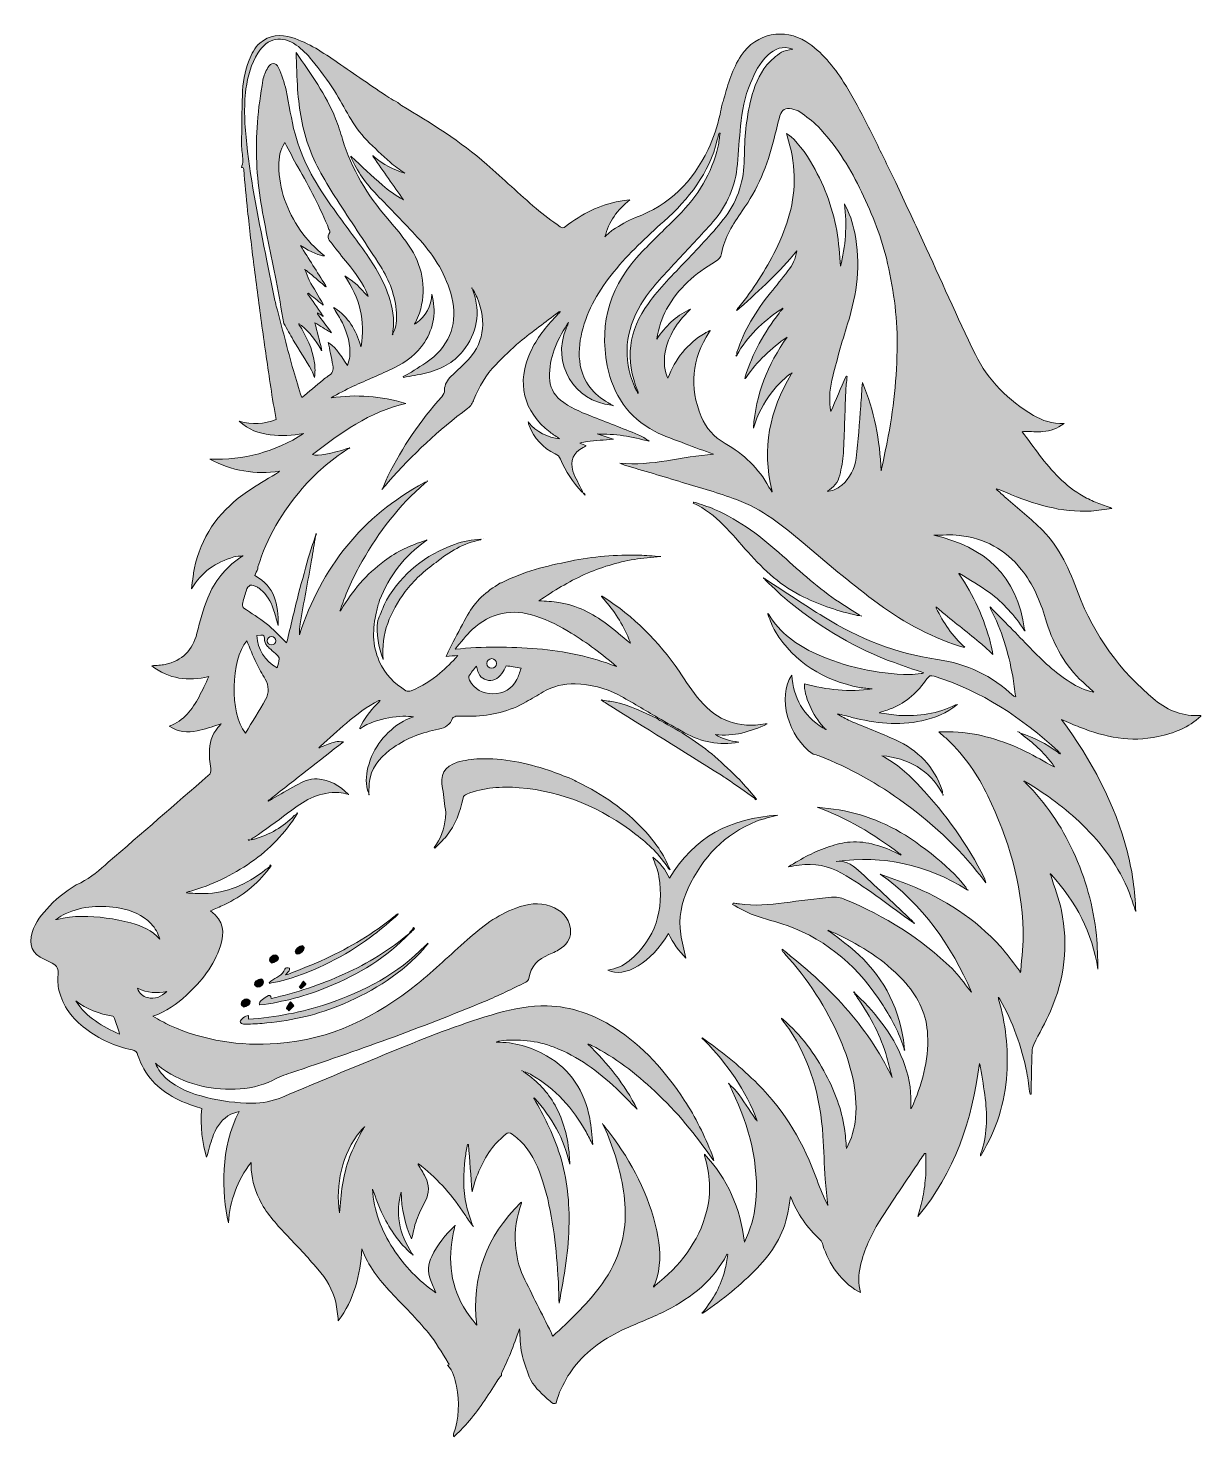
# Model space of a CAD drawing. Header units: inches. Extents: x 2.28 to 9.7, y -10.44 to -1.52.
import ezdxf

# ---------------------------------------------------------------- set-up
doc = ezdxf.new("R2010")
doc.units = ezdxf.units.IN
doc.header["$MEASUREMENT"] = 0
doc.layers.add('Layer 1', color=7, linetype='Continuous')

# ---------------------------------------------------------------- blocks, each defined once
blk = doc.blocks.new('block 2')
at = {"layer": 'Layer 1', "true_color": 0x272527}
h = blk.add_hatch(color=250, dxfattribs=at)
h.dxf.hatch_style = 2
edge = h.paths.add_edge_path()
edge.add_spline(control_points=[(2.3836, -7.4164), (2.401, -7.4243), (2.4186, -7.4317), (2.4353, -7.4407), (2.4651, -7.4566), (2.4766, -7.48), (2.4726, -7.5156), (2.4691, -7.5474), (2.4703, -7.5814), (2.4778, -7.6125), (2.5022, -7.7142), (2.5633, -7.7926), (2.6451, -7.8555), (2.7329, -7.923), (2.8323, -7.9663), (2.94, -7.9901), (2.9609, -7.9947), (2.9721, -8.0032), (2.9776, -8.0246), (2.9832, -8.0467), (2.9934, -8.0679), (3.0036, -8.0885), (3.062, -8.2054), (3.1605, -8.2765), (3.2777, -8.3251), (3.3112, -8.339), (3.3464, -8.3489), (3.3808, -8.3606), (3.3714, -8.4683), (3.3831, -8.5863), (3.4121, -8.6697), (3.414, -8.6625), (3.4152, -8.6572), (3.4168, -8.6521), (3.4296, -8.6096), (3.4392, -8.5657), (3.4563, -8.525), (3.4787, -8.4714), (3.5117, -8.4242), (3.566, -8.3971), (3.5807, -8.3897), (3.5973, -8.3863), (3.6177, -8.3795), (3.4992, -8.6061), (3.5049, -8.894), (3.5504, -9.0845), (3.5594, -8.9442), (3.6036, -8.8183), (3.6941, -8.7025), (3.6941, -8.7127), (3.6941, -8.7162), (3.6941, -8.7197), (3.693, -8.7954), (3.7134, -8.866), (3.7455, -8.9337), (3.786, -9.0193), (3.8487, -9.0881), (3.9131, -9.156), (3.9817, -9.2283), (4.0501, -9.301), (4.1151, -9.3765), (4.1679, -9.4377), (4.2103, -9.5066), (4.2284, -9.5868), (4.2371, -9.6257), (4.2397, -9.666), (4.2449, -9.7044), (4.3435, -9.5706), (4.3852, -9.4157), (4.3938, -9.2491), (4.4332, -9.3574), (4.5029, -9.4438), (4.5795, -9.5256), (4.6585, -9.6101), (4.7407, -9.6919), (4.8147, -9.7806), (4.8627, -9.8381), (4.8986, -9.9058), (4.9394, -9.9693), (4.9422, -9.9735), (4.9539, -9.9839), (4.9355, -9.9841), (4.9717, -10.0216), (4.9826, -10.0707), (4.9921, -10.1187), (5.0123, -10.2202), (5.0082, -10.3211), (4.9742, -10.4198), (4.9725, -10.4247), (4.9721, -10.43), (4.9757, -10.4384), (5.0046, -10.4093), (5.0351, -10.3816), (5.062, -10.3508), (5.1327, -10.2696), (5.1914, -10.1797), (5.2473, -10.0879), (5.2557, -10.0741), (5.2671, -10.0621), (5.2771, -10.0493), (5.277, -10.0452), (5.2754, -10.0406), (5.2768, -10.0373), (5.2956, -9.9951), (5.3164, -9.9537), (5.3336, -9.9108), (5.3542, -9.8599), (5.3718, -9.8077), (5.391, -9.755), (5.3956, -9.8077), (5.3956, -9.8601), (5.4057, -9.9106), (5.4159, -9.9609), (5.4362, -10.0091), (5.452, -10.0583), (5.4768, -10.1152), (5.5211, -10.1561), (5.5654, -10.197), (5.5775, -10.2082), (5.5908, -10.2186), (5.6049, -10.2271), (5.6091, -10.2296), (5.6233, -10.2255), (5.624, -10.2224), (5.6375, -10.1611), (5.6665, -10.1067), (5.6979, -10.0533), (5.7094, -10.0363), (5.7202, -10.0187), (5.7327, -10.0025), (5.8195, -9.8889), (5.9339, -9.8114), (6.0626, -9.7533), (6.1493, -9.7141), (6.239, -9.6808), (6.3233, -9.6371), (6.482, -9.5548), (6.6196, -9.4475), (6.7035, -9.2835), (6.7037, -9.2831), (6.7057, -9.2836), (6.7095, -9.2837), (6.703, -9.3177), (6.6983, -9.3516), (6.6901, -9.3847), (6.6657, -9.4829), (6.6169, -9.5688), (6.5531, -9.6465), (6.5516, -9.6482), (6.5501, -9.65), (6.5486, -9.6517), (6.5473, -9.6531), (6.5459, -9.6546), (6.5446, -9.6561), (6.547, -9.6559), (6.5494, -9.6558), (6.5518, -9.6556), (6.5518, -9.6556), (6.5518, -9.6556), (6.5518, -9.6556), (6.5533, -9.6544), (6.5548, -9.6532), (6.5563, -9.6519), (6.6773, -9.5684), (6.792, -9.4774), (6.8941, -9.3711), (6.9896, -9.2717), (7.063, -9.16), (7.0885, -9.0218), (7.0946, -8.9889), (7.0997, -8.9559), (7.1062, -8.9167), (7.147, -9.0284), (7.2121, -9.1156), (7.293, -9.1922), (7.301, -9.1999), (7.3064, -9.2118), (7.3097, -9.2227), (7.3289, -9.2849), (7.3573, -9.3422), (7.3966, -9.3942), (7.4406, -9.4525), (7.506, -9.509), (7.549, -9.5258), (7.5331, -9.4659), (7.533, -9.4181), (7.5484, -9.3537), (7.5724, -9.2537), (7.6137, -9.1605), (7.6682, -9.0744), (7.7506, -8.944), (7.8387, -8.817), (7.9243, -8.6886), (7.9342, -8.6739), (7.9441, -8.6592), (7.9539, -8.6446), (7.9563, -8.6451), (7.9587, -8.6457), (7.9611, -8.6462), (7.9611, -8.6915), (7.9633, -8.7369), (7.9605, -8.782), (7.9577, -8.828), (7.9523, -8.8741), (7.9436, -8.9194), (7.9353, -8.9625), (7.9213, -9.0045), (7.9102, -9.0452), (8.1445, -8.766), (8.2549, -8.4345), (8.3003, -8.0765), (8.3034, -8.0851), (8.3056, -8.0934), (8.307, -8.102), (8.3174, -8.1672), (8.3297, -8.2322), (8.3376, -8.2977), (8.3519, -8.4166), (8.3497, -8.5347), (8.3084, -8.6493), (8.3081, -8.6528), (8.3077, -8.6564), (8.3074, -8.66), (8.3083, -8.6601), (8.3093, -8.6603), (8.3102, -8.6605), (8.3111, -8.6578), (8.312, -8.6551), (8.3129, -8.6524), (8.4067, -8.4949), (8.4633, -8.3253), (8.474, -8.1418), (8.4834, -7.9817), (8.4664, -7.824), (8.4221, -7.6695), (8.421, -7.6659), (8.423, -7.6614), (8.4237, -7.6574), (8.4238, -7.6574), (8.4238, -7.6574), (8.4238, -7.6574), (8.4255, -7.6609), (8.4269, -7.6647), (8.4289, -7.6681), (8.5123, -7.8135), (8.5679, -7.9692), (8.6, -8.1333), (8.6088, -8.1784), (8.6138, -8.2242), (8.6206, -8.2697), (8.6227, -8.2697), (8.6249, -8.2697), (8.627, -8.2697), (8.629, -8.1799), (8.6305, -8.09), (8.6334, -8.0002), (8.6339, -7.9852), (8.6377, -7.9692), (8.6443, -7.9557), (8.6788, -7.8851), (8.7177, -7.8165), (8.7496, -7.7448), (8.8407, -7.5402), (8.8638, -7.3266), (8.8192, -7.1076), (8.8038, -7.0319), (8.7747, -6.959), (8.7519, -6.8849), (8.7503, -6.8822), (8.7487, -6.8795), (8.7471, -6.8769), (8.748, -6.8763), (8.7488, -6.8757), (8.7497, -6.8751), (8.7516, -6.8772), (8.7535, -6.8792), (8.7555, -6.8813), (8.9106, -7.0521), (9.015, -7.2478), (9.05, -7.4785), (9.0489, -7.4073), (9.0471, -7.3363), (9.0403, -7.2658), (9.0222, -7.0805), (8.9716, -6.9038), (8.894, -6.7347), (8.8195, -6.5724), (8.72, -6.4273), (8.5932, -6.3013), (8.5915, -6.2997), (8.5899, -6.2981), (8.5883, -6.2965), (8.5885, -6.2941), (8.5887, -6.2916), (8.5889, -6.2892), (8.5894, -6.2909), (8.59, -6.2926), (8.5905, -6.2943), (8.5926, -6.2951), (8.5948, -6.2959), (8.5969, -6.2967), (8.7247, -6.3727), (8.8442, -6.4601), (8.9509, -6.5639), (9.079, -6.6885), (9.1839, -6.8295), (9.2491, -6.9974), (9.2632, -7.0338), (9.2746, -7.0713), (9.2893, -7.1143), (9.2856, -6.9825), (9.2674, -6.8593), (9.2365, -6.7377), (9.1581, -6.4293), (9.0083, -6.1564), (8.8207, -5.899), (8.8603, -5.916), (8.8967, -5.933), (8.9341, -5.9477), (9.0944, -6.0113), (9.2588, -6.044), (9.4312, -6.0077), (9.5313, -5.9866), (9.624, -5.9489), (9.7011, -5.8789), (9.701, -5.8773), (9.701, -5.8756), (9.7009, -5.8739), (9.591, -5.8813), (9.495, -5.8448), (9.4119, -5.7761), (9.1908, -5.5932), (9.0259, -5.3683), (8.9254, -5.0993), (8.8712, -4.9541), (8.8107, -4.813), (8.6998, -4.7021), (8.6267, -4.6291), (8.5451, -4.5646), (8.4674, -4.4961), (8.4465, -4.4777), (8.4262, -4.4586), (8.4056, -4.4399), (8.43, -4.4445), (8.4508, -4.4539), (8.4716, -4.4629), (8.6425, -4.5372), (8.8181, -4.5905), (9.0072, -4.58), (9.0512, -4.5776), (9.0949, -4.5693), (9.1388, -4.5637), (9.1067, -4.5491), (9.0753, -4.5405), (9.0453, -4.5284), (9.0152, -4.5162), (8.9857, -4.502), (8.9574, -4.4861), (8.8438, -4.4222), (8.7586, -4.3277), (8.681, -4.2256), (8.644, -4.1769), (8.6078, -4.1276), (8.5713, -4.0787), (8.5713, -4.0787), (8.5713, -4.0786), (8.5713, -4.0786), (8.5762, -4.0779), (8.5811, -4.0766), (8.586, -4.0766), (8.6249, -4.0768), (8.6641, -4.08), (8.7027, -4.0771), (8.7495, -4.0736), (8.7928, -4.0572), (8.8358, -4.0256), (8.762, -4.0281), (8.699, -4.0088), (8.642, -3.9747), (8.4841, -3.8804), (8.3556, -3.7543), (8.275, -3.5889), (8.1596, -3.3518), (8.0538, -3.1101), (7.9433, -2.8706), (7.8864, -2.7474), (7.8283, -2.6247), (7.7708, -2.5018), (7.749, -2.4566), (7.7276, -2.4113), (7.7055, -2.3663), (7.6621, -2.2775), (7.6201, -2.188), (7.5743, -2.1004), (7.5326, -2.0208), (7.4903, -1.9409), (7.4417, -1.8654), (7.3779, -1.7661), (7.3044, -1.6739), (7.2026, -1.6093), (7.069, -1.5245), (6.89, -1.5521), (6.7933, -1.6976), (6.7376, -1.7815), (6.7106, -1.8763), (6.6841, -1.9715), (6.6809, -1.983), (6.6769, -1.9943), (6.6732, -2.0056), (6.6687, -2.027), (6.664, -2.0483), (6.6595, -2.0697), (6.6434, -2.1467), (6.6179, -2.2204), (6.5842, -2.2917), (6.4876, -2.4958), (6.3397, -2.6435), (6.125, -2.7227), (6.0743, -2.7414), (6.0281, -2.773), (5.9813, -2.8011), (5.9635, -2.8117), (5.9498, -2.829), (5.9317, -2.8457), (5.9554, -2.7482), (6.0089, -2.6746), (6.0884, -2.611), (6.0638, -2.6142), (6.0452, -2.6156), (6.0269, -2.619), (5.8985, -2.6433), (5.7848, -2.6999), (5.6822, -2.7796), (5.6692, -2.7897), (5.6605, -2.7913), (5.6474, -2.7812), (5.597, -2.7424), (5.5435, -2.7071), (5.4956, -2.6655), (5.3903, -2.574), (5.2886, -2.4783), (5.1836, -2.3863), (5.0181, -2.2415), (4.8325, -2.1253), (4.6443, -2.0131), (4.6357, -2.008), (4.6283, -2.0008), (4.6204, -1.9947), (4.6019, -1.9846), (4.5823, -1.9759), (4.5649, -1.9641), (4.4562, -1.8904), (4.348, -1.816), (4.2398, -1.7417), (4.1492, -1.6794), (4.0585, -1.617), (3.9519, -1.5843), (3.8786, -1.5619), (3.8086, -1.5673), (3.7477, -1.6191), (3.714, -1.6478), (3.6964, -1.6874), (3.6808, -1.7277), (3.6534, -1.7989), (3.64, -1.8731), (3.6378, -1.9489), (3.6348, -2.0524), (3.6334, -2.156), (3.6332, -2.2595), (3.6331, -2.2935), (3.6401, -2.3274), (3.6413, -2.3614), (3.6418, -2.3765), (3.6359, -2.3917), (3.633, -2.4069), (3.6444, -2.4023), (3.6458, -2.4086), (3.6466, -2.4181), (3.6545, -2.5055), (3.6617, -2.5929), (3.6711, -2.6801), (3.6834, -2.795), (3.6967, -2.9098), (3.7111, -3.0244), (3.7272, -3.1532), (3.7444, -3.2819), (3.7621, -3.4105), (3.7799, -3.5392), (3.7984, -3.6677), (3.8174, -3.7961), (3.8276, -3.8644), (3.8397, -3.9324), (3.8511, -4.0014), (3.7754, -4.029), (3.7005, -4.0364), (3.6183, -4.0118), (3.6762, -4.0674), (3.7427, -4.0877), (3.814, -4.0975), (3.8846, -4.1072), (3.9545, -4.1022), (4.0245, -4.0897), (3.8447, -4.2068), (3.6469, -4.2581), (3.4327, -4.2519), (3.5005, -4.2881), (3.5715, -4.3138), (3.6469, -4.3262), (3.7222, -4.3386), (3.7977, -4.3388), (3.8737, -4.3287), (3.8651, -4.3355), (3.8562, -4.3404), (3.8476, -4.3458), (3.7887, -4.3822), (3.7286, -4.4169), (3.6714, -4.4557), (3.5074, -4.5671), (3.3917, -4.7145), (3.3424, -4.9093), (3.3356, -4.9363), (3.3308, -4.9638), (3.3265, -4.9913), (3.3223, -5.018), (3.32, -5.045), (3.3168, -5.0719), (3.3773, -4.9653), (3.4705, -4.9046), (3.5835, -4.8708), (3.6016, -4.8654), (3.6217, -4.8666), (3.6408, -4.8649), (3.6342, -4.8687), (3.6273, -4.872), (3.6211, -4.8763), (3.5294, -4.9409), (3.4615, -5.0264), (3.4191, -5.1287), (3.3892, -5.2008), (3.3704, -5.2779), (3.3505, -5.3538), (3.3225, -5.4604), (3.2581, -5.5277), (3.1499, -5.5505), (3.1233, -5.5561), (3.0957, -5.5564), (3.0646, -5.5595), (3.1739, -5.6441), (3.2937, -5.6584), (3.4262, -5.628), (3.4039, -5.6736), (3.3856, -5.715), (3.364, -5.7547), (3.3205, -5.835), (3.2687, -5.9078), (3.1759, -5.9423), (3.232, -5.9783), (3.2918, -5.9832), (3.352, -5.9715), (3.3999, -5.9623), (3.4463, -5.9446), (3.4934, -5.9307), (3.496, -5.9292), (3.4987, -5.9277), (3.5014, -5.9262), (3.5019, -5.927), (3.5024, -5.9277), (3.5029, -5.9285), (3.5009, -5.9304), (3.4989, -5.9322), (3.497, -5.9341), (3.4563, -5.9776), (3.4318, -6.029), (3.4299, -6.0884), (3.4286, -6.1287), (3.4316, -6.1697), (3.4383, -6.2095), (3.4418, -6.2303), (3.437, -6.2409), (3.4223, -6.2536), (3.2113, -6.4364), (3.0009, -6.6201), (2.7898, -6.8028), (2.7351, -6.8502), (2.6815, -6.8991), (2.6153, -6.9317), (2.5402, -6.9686), (2.4756, -7.0204), (2.4174, -7.0802), (2.3702, -7.1285), (2.3295, -7.1812), (2.3084, -7.2466), (2.2831, -7.3249), (2.3087, -7.3825), (2.3836, -7.4164)], knot_values=[0, 0, 0, 0, 1, 1, 1, 2, 2, 2, 3, 3, 3, 4, 4, 4, 5, 5, 5, 6, 6, 6, 7, 7, 7, 8, 8, 8, 9, 9, 9, 10, 10, 10, 11, 11, 11, 12, 12, 12, 13, 13, 13, 14, 14, 14, 15, 15, 15, 16, 16, 16, 17, 17, 17, 18, 18, 18, 19, 19, 19, 20, 20, 20, 21, 21, 21, 22, 22, 22, 23, 23, 23, 24, 24, 24, 25, 25, 25, 26, 26, 26, 27, 27, 27, 28, 28, 28, 29, 29, 29, 30, 30, 30, 31, 31, 31, 32, 32, 32, 33, 33, 33, 34, 34, 34, 35, 35, 35, 36, 36, 36, 37, 37, 37, 38, 38, 38, 39, 39, 39, 40, 40, 40, 41, 41, 41, 42, 42, 42, 43, 43, 43, 44, 44, 44, 45, 45, 45, 46, 46, 46, 47, 47, 47, 48, 48, 48, 49, 49, 49, 50, 50, 50, 51, 51, 51, 52, 52, 52, 53, 53, 53, 54, 54, 54, 55, 55, 55, 56, 56, 56, 57, 57, 57, 58, 58, 58, 59, 59, 59, 60, 60, 60, 61, 61, 61, 62, 62, 62, 63, 63, 63, 64, 64, 64, 65, 65, 65, 66, 66, 66, 67, 67, 67, 68, 68, 68, 69, 69, 69, 70, 70, 70, 71, 71, 71, 72, 72, 72, 73, 73, 73, 74, 74, 74, 75, 75, 75, 76, 76, 76, 77, 77, 77, 78, 78, 78, 79, 79, 79, 80, 80, 80, 81, 81, 81, 82, 82, 82, 83, 83, 83, 84, 84, 84, 85, 85, 85, 86, 86, 86, 87, 87, 87, 88, 88, 88, 89, 89, 89, 90, 90, 90, 91, 91, 91, 92, 92, 92, 93, 93, 93, 94, 94, 94, 95, 95, 95, 96, 96, 96, 97, 97, 97, 98, 98, 98, 99, 99, 99, 100, 100, 100, 101, 101, 101, 102, 102, 102, 103, 103, 103, 104, 104, 104, 105, 105, 105, 106, 106, 106, 107, 107, 107, 108, 108, 108, 109, 109, 109, 110, 110, 110, 111, 111, 111, 112, 112, 112, 113, 113, 113, 114, 114, 114, 115, 115, 115, 116, 116, 116, 117, 117, 117, 118, 118, 118, 119, 119, 119, 120, 120, 120, 121, 121, 121, 122, 122, 122, 123, 123, 123, 124, 124, 124, 125, 125, 125, 126, 126, 126, 127, 127, 127, 128, 128, 128, 129, 129, 129, 130, 130, 130, 131, 131, 131, 132, 132, 132, 133, 133, 133, 134, 134, 134, 135, 135, 135, 136, 136, 136, 137, 137, 137, 138, 138, 138, 139, 139, 139, 140, 140, 140, 141, 141, 141, 142, 142, 142, 143, 143, 143, 144, 144, 144, 145, 145, 145, 146, 146, 146, 147, 147, 147, 148, 148, 148, 149, 149, 149, 150, 150, 150, 151, 151, 151, 152, 152, 152, 153, 153, 153, 154, 154, 154, 155, 155, 155, 156, 156, 156, 157, 157, 157, 158, 158, 158, 159, 159, 159, 160, 160, 160, 161, 161, 161, 162, 162, 162, 163, 163, 163, 164, 164, 164, 165, 165, 165, 166, 166, 166, 167, 167, 167, 168, 168, 168, 169, 169, 169, 170, 170, 170, 171, 171, 171, 172, 172, 172, 173, 173, 173, 174, 174, 174, 175, 175, 175, 176, 176, 176, 177, 177, 177, 178, 178, 178, 179, 179, 179, 180, 180, 180, 181, 181, 181, 182, 182, 182, 183, 183, 183, 184, 184, 184, 185, 185, 185, 186, 186, 186, 187, 187, 187, 188, 188, 188, 189, 189, 189, 190, 190, 190, 191, 191, 191, 192, 192, 192, 193, 193, 193, 194, 194, 194, 195, 195, 195, 196, 196, 196, 197, 197, 197, 198, 198, 198, 198], degree=3, periodic=1)
edge = h.paths.add_edge_path()
edge.add_spline(control_points=[(8.5713, -4.0786), (8.5728, -4.0777), (8.5741, -4.0768), (8.5714, -4.0786), (8.5714, -4.0786), (8.5714, -4.0786), (8.5713, -4.0786)], knot_values=[0, 0, 0, 0, 1, 1, 1, 2, 2, 2, 2], degree=3, periodic=1)
edge = h.paths.add_edge_path()
edge.add_spline(control_points=[(3.6656, -5.4008), (3.6855, -5.4472), (3.7048, -5.4956), (3.727, -5.5426), (3.7433, -5.5771), (3.7631, -5.6099), (3.782, -5.6431), (3.8065, -5.6862), (3.8084, -5.731), (3.7846, -5.7732), (3.7446, -5.8442), (3.7009, -5.9131), (3.6574, -5.985), (3.5562, -5.8586), (3.5649, -5.5223), (3.6656, -5.4008)], knot_values=[0, 0, 0, 0, 1, 1, 1, 2, 2, 2, 3, 3, 3, 4, 4, 4, 5, 5, 5, 5], degree=3, periodic=1)
edge = h.paths.add_edge_path()
edge.add_spline(control_points=[(3.676, -6.6599), (3.6785, -6.6602), (3.681, -6.6605), (3.6835, -6.6608), (3.6834, -6.6616), (3.6833, -6.6624), (3.6832, -6.6632), (3.6807, -6.6629), (3.6782, -6.6626), (3.6757, -6.6623), (3.6758, -6.6615), (3.6759, -6.6607), (3.676, -6.6599)], knot_values=[0, 0, 0, 0, 1, 1, 1, 2, 2, 2, 3, 3, 3, 4, 4, 4, 4], degree=3, periodic=1)
edge = h.paths.add_edge_path()
edge.add_spline(control_points=[(3.8574, -5.4914), (3.8639, -5.4974), (3.8713, -5.5075), (3.8707, -5.5152), (3.8693, -5.5338), (3.8634, -5.5521), (3.8588, -5.573), (3.7779, -5.5257), (3.7352, -5.4585), (3.7302, -5.3672), (3.7708, -5.3621), (3.7735, -5.363), (3.778, -5.3815), (3.7783, -5.408), (3.7827, -5.4197), (3.7931, -5.4317), (3.7929, -5.4317), (3.7928, -5.4317), (3.7926, -5.4317), (3.7944, -5.4335), (3.7962, -5.4352), (3.798, -5.437), (3.7997, -5.4387), (3.8015, -5.4404), (3.8033, -5.4422), (3.8068, -5.4456), (3.8103, -5.4489), (3.8139, -5.4522), (3.815, -5.4532), (3.8159, -5.4541), (3.817, -5.4551), (3.817, -5.4551), (3.8171, -5.4551), (3.8171, -5.4551), (3.8306, -5.4673), (3.8442, -5.4791), (3.8574, -5.4914)], knot_values=[0, 0, 0, 0, 1, 1, 1, 2, 2, 2, 3, 3, 3, 4, 4, 4, 5, 5, 5, 6, 6, 6, 7, 7, 7, 8, 8, 8, 9, 9, 9, 10, 10, 10, 11, 11, 11, 12, 12, 12, 12], degree=3, periodic=1)
edge = h.paths.add_edge_path()
edge.add_spline(control_points=[(3.822, -5.4275), (3.8072, -5.4275), (3.7953, -5.4156), (3.7953, -5.4008), (3.7953, -5.3861), (3.8072, -5.3741), (3.822, -5.3741), (3.8367, -5.3741), (3.8487, -5.3861), (3.8487, -5.4008), (3.8487, -5.4156), (3.8367, -5.4275), (3.822, -5.4275)], knot_values=[0, 0, 0, 0, 1, 1, 1, 2, 2, 2, 3, 3, 3, 4, 4, 4, 4], degree=3, periodic=1)
edge = h.paths.add_edge_path()
edge.add_spline(control_points=[(3.6412, -4.8647), (3.6412, -4.8647), (3.6411, -4.8647), (3.6411, -4.8647), (3.6406, -4.8637), (3.64, -4.8626), (3.6395, -4.8615), (3.6401, -4.8626), (3.6407, -4.8636), (3.6412, -4.8647)], knot_values=[0, 0, 0, 0, 1, 1, 1, 2, 2, 2, 3, 3, 3, 3], degree=3, periodic=1)
edge = h.paths.add_edge_path()
edge.add_spline(control_points=[(5.0924, -3.1701), (5.0924, -3.1707), (5.0915, -3.1713), (5.0911, -3.1718), (5.0905, -3.1713), (5.09, -3.1708), (5.0895, -3.1703), (5.0899, -3.1697), (5.0904, -3.1691), (5.0909, -3.1685), (5.0914, -3.1691), (5.0923, -3.1696), (5.0924, -3.1701)], knot_values=[0, 0, 0, 0, 1, 1, 1, 2, 2, 2, 3, 3, 3, 4, 4, 4, 4], degree=3, periodic=1)
edge = h.paths.add_edge_path()
edge.add_spline(control_points=[(7.1202, -1.6573), (7.0929, -1.6641), (7.0666, -1.6642), (7.0485, -1.6765), (7.0147, -1.6994), (6.9816, -1.7259), (6.9556, -1.7571), (6.9038, -1.8193), (6.876, -1.8945), (6.8561, -1.9723), (6.8244, -2.0966), (6.8148, -2.2239), (6.813, -2.3515), (6.8112, -2.4864), (6.7755, -2.6085), (6.6936, -2.7174), (6.6185, -2.8173), (6.5308, -2.9053), (6.4456, -2.996), (6.3632, -3.0836), (6.2768, -3.1691), (6.2062, -3.2658), (6.0819, -3.4359), (6.0555, -3.6238), (6.1406, -3.8218), (6.1417, -3.8244), (6.1412, -3.8278), (6.1419, -3.8366), (6.1362, -3.8266), (6.1332, -3.822), (6.1308, -3.8171), (6.1264, -3.8086), (6.1219, -3.8001), (6.1182, -3.7913), (6.0428, -3.6119), (6.0601, -3.4395), (6.1585, -3.2739), (6.2185, -3.1729), (6.3011, -3.0902), (6.3802, -3.0048), (6.4588, -2.92), (6.539, -2.8366), (6.6151, -2.7496), (6.7059, -2.6458), (6.7575, -2.5237), (6.7695, -2.3858), (6.7765, -2.3052), (6.7819, -2.2244), (6.789, -2.1438), (6.7973, -2.0504), (6.816, -1.9592), (6.8518, -1.8724), (6.8784, -1.8078), (6.9098, -1.7453), (6.9612, -1.6961), (7.0051, -1.654), (7.0556, -1.6334), (7.1202, -1.6573)], knot_values=[0, 0, 0, 0, 1, 1, 1, 2, 2, 2, 3, 3, 3, 4, 4, 4, 5, 5, 5, 6, 6, 6, 7, 7, 7, 8, 8, 8, 9, 9, 9, 10, 10, 10, 11, 11, 11, 12, 12, 12, 13, 13, 13, 14, 14, 14, 15, 15, 15, 16, 16, 16, 17, 17, 17, 18, 18, 18, 19, 19, 19, 19], degree=3, periodic=1)
edge = h.paths.add_edge_path()
edge.add_spline(control_points=[(7.7803, -3.5247), (7.7799, -3.7334), (7.7569, -3.9399), (7.7165, -4.1445), (7.7046, -4.2048), (7.6918, -4.265), (7.6794, -4.3252), (7.67, -4.1319), (7.6358, -3.9451), (7.5609, -3.7665), (7.5561, -3.816), (7.5539, -3.8654), (7.5499, -3.9146), (7.5409, -4.025), (7.5345, -4.1357), (7.5202, -4.2454), (7.5116, -4.3115), (7.483, -4.3721), (7.4293, -4.4168), (7.4002, -4.4409), (7.363, -4.456), (7.3376, -4.4539), (7.3785, -4.4316), (7.4066, -4.3981), (7.4169, -4.3539), (7.4277, -4.3076), (7.4371, -4.2603), (7.4397, -4.213), (7.4467, -4.0848), (7.4494, -3.9563), (7.4547, -3.828), (7.4561, -3.7947), (7.4605, -3.7615), (7.4636, -3.7283), (7.4614, -3.7276), (7.4592, -3.7269), (7.457, -3.7262), (7.4245, -3.8018), (7.392, -3.8775), (7.3607, -3.9505), (7.3489, -3.8862), (7.3511, -3.8177), (7.3671, -3.7522), (7.3965, -3.6319), (7.4298, -3.5125), (7.467, -3.3944), (7.5264, -3.2058), (7.5513, -3.0155), (7.5121, -2.8198), (7.4992, -2.7553), (7.4776, -2.6937), (7.446, -2.6356), (7.465, -2.7725), (7.4535, -2.9068), (7.4217, -3.0311), (7.4147, -2.9607), (7.4119, -2.8816), (7.3976, -2.8047), (7.3835, -2.7285), (7.363, -2.6525), (7.3355, -2.5801), (7.3077, -2.507), (7.2717, -2.4361), (7.2324, -2.3683), (7.1812, -2.2802), (7.1104, -2.2038), (7.0794, -2.1918), (7.0811, -2.1972), (7.0825, -2.2016), (7.0839, -2.206), (7.1111, -2.2882), (7.1265, -2.3725), (7.1288, -2.4591), (7.1331, -2.6258), (7.0856, -2.7794), (7.0123, -2.9269), (6.9479, -3.0565), (6.8695, -3.177), (6.7795, -3.2902), (6.7781, -3.2917), (6.7767, -3.2932), (6.7753, -3.2948), (6.7739, -3.2963), (6.7724, -3.2978), (6.771, -3.2994), (6.7697, -3.301), (6.7684, -3.3026), (6.7671, -3.3042), (6.7664, -3.3064), (6.7656, -3.3085), (6.7648, -3.3107), (6.7666, -3.3095), (6.7685, -3.3083), (6.7704, -3.3071), (6.7721, -3.3056), (6.7738, -3.3042), (6.7755, -3.3027), (6.7772, -3.3012), (6.7789, -3.2997), (6.7807, -3.2982), (6.7823, -3.2967), (6.784, -3.2952), (6.7857, -3.2937), (6.9111, -3.1804), (7.0373, -3.0678), (7.1455, -2.9339), (7.1386, -2.9833), (7.1171, -3.024), (7.0891, -3.0609), (7.0536, -3.108), (7.0157, -3.1532), (6.9789, -3.1993), (6.8878, -3.3132), (6.8116, -3.4355), (6.7669, -3.5755), (6.7651, -3.5812), (6.7661, -3.5877), (6.7661, -3.594), (6.8315, -3.4738), (6.9278, -3.383), (7.04, -3.3074), (7.045, -3.3038), (7.05, -3.3001), (7.055, -3.2964), (7.0558, -3.2976), (7.0566, -3.2987), (7.0575, -3.2998), (7.053, -3.3041), (7.0486, -3.3084), (7.0441, -3.3127), (7.0405, -3.3178), (7.0371, -3.3232), (7.0333, -3.3282), (6.9389, -3.4501), (6.8642, -3.5824), (6.8191, -3.7304), (6.8183, -3.7338), (6.8174, -3.7372), (6.8166, -3.7405), (6.8176, -3.741), (6.8186, -3.7414), (6.8196, -3.7419), (6.8211, -3.7393), (6.8227, -3.7368), (6.8242, -3.7343), (6.8953, -3.6334), (6.9819, -3.5484), (7.0848, -3.4795), (6.9601, -3.6518), (6.8859, -3.8423), (6.8708, -4.0547), (6.9213, -3.885), (7.0387, -3.753), (7.1155, -3.7045), (7.1134, -3.7085), (7.112, -3.7112), (7.1105, -3.7138), (6.9715, -3.9425), (6.9252, -4.1867), (6.9877, -4.449), (6.9884, -4.4524), (6.9891, -4.4557), (6.9898, -4.459), (6.9888, -4.4593), (6.9879, -4.4595), (6.9869, -4.4597), (6.9862, -4.457), (6.9855, -4.4543), (6.9848, -4.4517), (6.9796, -4.4439), (6.9738, -4.4365), (6.9693, -4.4283), (6.9037, -4.3091), (6.8089, -4.2183), (6.6917, -4.1518), (6.6211, -4.1117), (6.571, -4.0549), (6.5408, -3.9822), (6.4634, -3.7959), (6.4804, -3.6171), (6.5918, -3.4481), (6.5939, -3.4453), (6.5961, -3.4426), (6.5983, -3.4398), (6.5975, -3.4389), (6.5967, -3.438), (6.5959, -3.4371), (6.5928, -3.4394), (6.5896, -3.4417), (6.5864, -3.444), (6.5792, -3.4473), (6.5717, -3.45), (6.565, -3.4541), (6.4526, -3.5214), (6.3753, -3.6175), (6.3302, -3.7396), (6.3079, -3.7009), (6.3014, -3.6345), (6.3126, -3.5757), (6.3329, -3.469), (6.3893, -3.3836), (6.4658, -3.3094), (6.4679, -3.3076), (6.47, -3.3058), (6.4721, -3.304), (6.4716, -3.3032), (6.4711, -3.3024), (6.4705, -3.3016), (6.468, -3.3032), (6.4655, -3.3047), (6.463, -3.3062), (6.3799, -3.3476), (6.3147, -3.4089), (6.2605, -3.4915), (6.2699, -3.4204), (6.2909, -3.3601), (6.322, -3.3032), (6.3941, -3.171), (6.5032, -3.0761), (6.6305, -3.0005), (6.652, -2.9878), (6.6639, -2.9746), (6.6688, -2.9494), (6.6886, -2.8487), (6.7419, -2.7634), (6.7998, -2.6813), (6.8964, -2.5441), (6.9601, -2.3928), (6.9998, -2.2306), (7.0122, -2.1797), (7.0242, -2.1286), (7.0386, -2.0782), (7.0498, -2.0396), (7.0748, -2.026), (7.1136, -2.0352), (7.1312, -2.0394), (7.1504, -2.044), (7.1645, -2.0542), (7.2043, -2.0831), (7.2462, -2.111), (7.2796, -2.1464), (7.3877, -2.2612), (7.4726, -2.3921), (7.542, -2.534), (7.6123, -2.6778), (7.6735, -2.8246), (7.7118, -2.9804), (7.7557, -3.1591), (7.7806, -3.3403), (7.7803, -3.5247)], knot_values=[0, 0, 0, 0, 1, 1, 1, 2, 2, 2, 3, 3, 3, 4, 4, 4, 5, 5, 5, 6, 6, 6, 7, 7, 7, 8, 8, 8, 9, 9, 9, 10, 10, 10, 11, 11, 11, 12, 12, 12, 13, 13, 13, 14, 14, 14, 15, 15, 15, 16, 16, 16, 17, 17, 17, 18, 18, 18, 19, 19, 19, 20, 20, 20, 21, 21, 21, 22, 22, 22, 23, 23, 23, 24, 24, 24, 25, 25, 25, 26, 26, 26, 27, 27, 27, 28, 28, 28, 29, 29, 29, 30, 30, 30, 31, 31, 31, 32, 32, 32, 33, 33, 33, 34, 34, 34, 35, 35, 35, 36, 36, 36, 37, 37, 37, 38, 38, 38, 39, 39, 39, 40, 40, 40, 41, 41, 41, 42, 42, 42, 43, 43, 43, 44, 44, 44, 45, 45, 45, 46, 46, 46, 47, 47, 47, 48, 48, 48, 49, 49, 49, 50, 50, 50, 51, 51, 51, 52, 52, 52, 53, 53, 53, 54, 54, 54, 55, 55, 55, 56, 56, 56, 57, 57, 57, 58, 58, 58, 59, 59, 59, 60, 60, 60, 61, 61, 61, 62, 62, 62, 63, 63, 63, 64, 64, 64, 65, 65, 65, 66, 66, 66, 67, 67, 67, 68, 68, 68, 69, 69, 69, 70, 70, 70, 71, 71, 71, 72, 72, 72, 73, 73, 73, 74, 74, 74, 75, 75, 75, 76, 76, 76, 77, 77, 77, 78, 78, 78, 79, 79, 79, 80, 80, 80, 81, 81, 81, 82, 82, 82, 83, 83, 83, 83], degree=3, periodic=1)
edge = h.paths.add_edge_path()
edge.add_spline(control_points=[(8.5807, -6.2884), (8.5833, -6.2884), (8.586, -6.2884), (8.5887, -6.2884), (8.5887, -6.2884), (8.5887, -6.2885), (8.5887, -6.2886), (8.5862, -6.2893), (8.5838, -6.2901), (8.5813, -6.2909), (8.5811, -6.29), (8.5809, -6.2892), (8.5807, -6.2884)], knot_values=[0, 0, 0, 0, 1, 1, 1, 2, 2, 2, 3, 3, 3, 4, 4, 4, 4], degree=3, periodic=1)
edge = h.paths.add_edge_path()
edge.add_spline(control_points=[(8.4182, -7.6577), (8.4199, -7.6576), (8.4216, -7.6575), (8.4233, -7.6574), (8.4223, -7.6585), (8.4213, -7.6596), (8.4203, -7.6606), (8.4196, -7.6597), (8.4189, -7.6587), (8.4182, -7.6577)], knot_values=[0, 0, 0, 0, 1, 1, 1, 2, 2, 2, 3, 3, 3, 3], degree=3, periodic=1)
edge = h.paths.add_edge_path()
edge.add_spline(control_points=[(4.409, -8.4787), (4.4096, -8.4778), (4.4102, -8.4768), (4.4109, -8.4759), (4.4112, -8.4768), (4.4116, -8.4777), (4.412, -8.4786), (4.411, -8.4787), (4.41, -8.4787), (4.409, -8.4787)], knot_values=[0, 0, 0, 0, 1, 1, 1, 2, 2, 2, 3, 3, 3, 3], degree=3, periodic=1)
edge = h.paths.add_edge_path()
edge.add_spline(control_points=[(4.2649, -8.7517), (4.2882, -8.6598), (4.3232, -8.5734), (4.3882, -8.5019), (4.391, -8.4985), (4.3939, -8.495), (4.3967, -8.4916), (4.4002, -8.4879), (4.4038, -8.4842), (4.4073, -8.4806), (4.4049, -8.4852), (4.4024, -8.4897), (4.3999, -8.4943), (4.3975, -8.4982), (4.395, -8.502), (4.3926, -8.5058), (4.3666, -8.5602), (4.3362, -8.6131), (4.3159, -8.6695), (4.2955, -8.726), (4.2819, -8.7855), (4.2713, -8.8447), (4.2609, -8.903), (4.258, -8.9627), (4.2519, -9.0209), (4.2401, -8.931), (4.2424, -8.8407), (4.2649, -8.7517)], knot_values=[0, 0, 0, 0, 1, 1, 1, 2, 2, 2, 3, 3, 3, 4, 4, 4, 5, 5, 5, 6, 6, 6, 7, 7, 7, 8, 8, 8, 9, 9, 9, 9], degree=3, periodic=1)
edge = h.paths.add_edge_path()
edge.add_spline(control_points=[(3.072, -7.7774), (3.1573, -7.7467), (3.2245, -7.7002), (3.2848, -7.6437), (3.3788, -7.5555), (3.4588, -7.4571), (3.4991, -7.3321), (3.5266, -7.2467), (3.5232, -7.1744), (3.437, -7.1098), (3.4661, -7.097), (3.4953, -7.0851), (3.5237, -7.0715), (3.6354, -7.0178), (3.7305, -6.9433), (3.8051, -6.8437), (3.8077, -6.8407), (3.8103, -6.8378), (3.813, -6.8349), (3.8154, -6.8316), (3.8179, -6.8283), (3.8203, -6.8249), (3.8185, -6.8232), (3.8166, -6.8214), (3.8148, -6.8197), (3.8129, -6.8234), (3.8111, -6.8272), (3.8093, -6.831), (3.8059, -6.8339), (3.8024, -6.8368), (3.7989, -6.8397), (3.7918, -6.8448), (3.7846, -6.8497), (3.7777, -6.855), (3.6645, -6.9415), (3.54, -6.9992), (3.3946, -7.001), (3.3577, -7.0014), (3.3207, -6.9983), (3.2838, -6.9968), (3.2909, -6.9898), (3.2979, -6.9884), (3.3048, -6.9866), (3.4454, -6.9493), (3.5734, -6.885), (3.6925, -6.8027), (3.8106, -6.721), (3.9072, -6.6183), (3.9838, -6.4968), (3.978, -6.5003), (3.9713, -6.503), (3.9666, -6.5076), (3.8949, -6.5782), (3.8114, -6.6287), (3.7142, -6.656), (3.7067, -6.6581), (3.6989, -6.6588), (3.6912, -6.6601), (3.7066, -6.6462), (3.7243, -6.6388), (3.7394, -6.6278), (3.8103, -6.5765), (3.8812, -6.5253), (3.9506, -6.4721), (4.0387, -6.4046), (4.1329, -6.3551), (4.2481, -6.3621), (4.2679, -6.3633), (4.2876, -6.3681), (4.3073, -6.3713), (4.2529, -6.3175), (4.1906, -6.2799), (4.1119, -6.2752), (4.0619, -6.2722), (4.0189, -6.2928), (3.977, -6.3161), (3.9263, -6.3443), (3.8762, -6.3734), (3.8258, -6.4022), (3.8229, -6.404), (3.8199, -6.4057), (3.8169, -6.4075), (3.8147, -6.4085), (3.8124, -6.4094), (3.8102, -6.4103), (3.8077, -6.4119), (3.8053, -6.4135), (3.8029, -6.4151), (3.8023, -6.4141), (3.8017, -6.4132), (3.8012, -6.4123), (3.8034, -6.411), (3.8057, -6.4097), (3.808, -6.4085), (3.8099, -6.4071), (3.8119, -6.4058), (3.8138, -6.4044), (3.8164, -6.4022), (3.819, -6.3999), (3.8216, -6.3977), (3.9717, -6.2801), (4.1219, -6.1624), (4.2779, -6.0402), (4.2562, -6.0402), (4.2406, -6.0371), (4.2268, -6.0409), (4.1964, -6.0493), (4.167, -6.0612), (4.1371, -6.0717), (4.1342, -6.0735), (4.1312, -6.0754), (4.1283, -6.0773), (4.1263, -6.0777), (4.1243, -6.0781), (4.1224, -6.0785), (4.1233, -6.0771), (4.1243, -6.0756), (4.1253, -6.0741), (4.1277, -6.0718), (4.1301, -6.0694), (4.1325, -6.0671), (4.1872, -6.0185), (4.2412, -5.9691), (4.2968, -5.9217), (4.3603, -5.8675), (4.4258, -5.8158), (4.502, -5.7798), (4.5044, -5.7797), (4.5068, -5.7797), (4.5092, -5.7797), (4.508, -5.7811), (4.5068, -5.7824), (4.5055, -5.7838), (4.4996, -5.7901), (4.4937, -5.7964), (4.4876, -5.8026), (4.4446, -5.8471), (4.4073, -5.8957), (4.3818, -5.9527), (4.3814, -5.9545), (4.3811, -5.9564), (4.3807, -5.9582), (4.3822, -5.9574), (4.3837, -5.9566), (4.3852, -5.9558), (4.4876, -5.8847), (4.6503, -5.8706), (4.7199, -5.8829), (4.6984, -5.8916), (4.6757, -5.8974), (4.6565, -5.9091), (4.5435, -5.9775), (4.465, -6.0734), (4.4327, -6.2031), (4.4191, -6.2572), (4.4153, -6.3122), (4.4373, -6.3658), (4.4399, -6.3331), (4.4386, -6.2994), (4.4462, -6.2678), (4.4665, -6.1824), (4.5247, -6.1239), (4.5941, -6.0756), (4.6804, -6.0157), (4.7773, -5.9806), (4.8796, -5.9606), (4.9224, -5.9522), (4.9526, -5.9324), (4.9681, -5.8907), (4.9702, -5.885), (4.9814, -5.8826), (4.9883, -5.8787), (5.0234, -5.8785), (5.0585, -5.8792), (5.0936, -5.8781), (5.2139, -5.8743), (5.3285, -5.8484), (5.4335, -5.7872), (5.4692, -5.7664), (5.5053, -5.7462), (5.5409, -5.7251), (5.6036, -5.6879), (5.6714, -5.6706), (5.744, -5.6739), (5.8397, -5.6783), (5.9324, -5.698), (6.0171, -5.7435), (6.1018, -5.7889), (6.1836, -5.8398), (6.2667, -5.8882), (6.3229, -5.9198), (6.3791, -5.9513), (6.4352, -5.9829), (6.5406, -6.0424), (6.6528, -6.0642), (6.7796, -6.0428), (6.7233, -6.0339), (6.6739, -6.0241), (6.6309, -5.9943), (6.7459, -6.0086), (6.8506, -5.9766), (6.9588, -5.9272), (6.9494, -5.9272), (6.947, -5.9269), (6.9447, -5.9273), (6.7801, -5.9552), (6.6412, -5.9075), (6.5339, -5.7797), (6.4848, -5.7213), (6.4435, -5.6563), (6.4001, -5.5934), (6.2704, -5.4053), (6.1135, -5.2453), (5.9197, -5.1228), (5.9197, -5.1228), (5.9197, -5.1228), (5.9197, -5.1228), (5.9179, -5.1218), (5.916, -5.1207), (5.9142, -5.1197), (5.9142, -5.1197), (5.9142, -5.1197), (5.9142, -5.1197), (5.9124, -5.1192), (5.9106, -5.1187), (5.9088, -5.1182), (5.9097, -5.1196), (5.9107, -5.121), (5.9117, -5.1225), (5.9117, -5.1225), (5.9117, -5.1225), (5.9117, -5.1225), (5.9132, -5.1241), (5.9148, -5.1258), (5.9163, -5.1275), (5.9219, -5.1341), (5.9274, -5.1408), (5.9331, -5.1473), (6.0012, -5.2249), (6.0522, -5.3128), (6.0906, -5.4083), (6.0915, -5.4109), (6.0924, -5.4135), (6.0933, -5.4161), (6.0911, -5.4149), (6.0889, -5.4136), (6.0867, -5.4123), (6.0388, -5.3729), (5.9924, -5.3313), (5.9424, -5.2945), (5.8518, -5.2277), (5.7532, -5.1759), (5.6403, -5.1584), (5.6, -5.1522), (5.5589, -5.1513), (5.513, -5.1475), (5.5625, -5.1162), (5.6078, -5.0855), (5.6551, -5.0583), (5.7027, -5.0309), (5.7511, -5.0045), (5.8012, -4.9822), (5.8519, -4.9596), (5.9044, -4.9398), (5.9575, -4.9237), (6.0099, -4.9078), (6.0637, -4.8953), (6.1177, -4.8862), (6.1707, -4.8772), (6.2248, -4.8743), (6.2849, -4.8681), (6.235, -4.8648), (6.1914, -4.8603), (6.1477, -4.8593), (6.0014, -4.856), (5.8562, -4.8677), (5.7128, -4.8972), (5.5628, -4.9279), (5.414, -4.9626), (5.2769, -5.0343), (5.2743, -5.0356), (5.2708, -5.0352), (5.2677, -5.0356), (5.2628, -5.0395), (5.2583, -5.044), (5.2529, -5.0471), (5.1667, -5.0972), (5.1002, -5.1661), (5.0534, -5.2542), (5.0224, -5.3125), (4.9907, -5.3703), (4.9602, -5.4287), (4.9485, -5.4509), (4.9391, -5.4743), (4.9276, -5.4995), (4.9544, -5.4978), (4.9774, -5.4964), (5.0004, -5.4951), (4.9642, -5.5358), (4.9273, -5.5721), (4.888, -5.6057), (4.8333, -5.6524), (4.7734, -5.6916), (4.7056, -5.7171), (4.6959, -5.7207), (4.6811, -5.7222), (4.673, -5.7174), (4.5983, -5.6724), (4.5403, -5.6119), (4.5043, -5.5311), (4.4586, -5.4288), (4.4608, -5.3242), (4.4858, -5.218), (4.4926, -5.1935), (4.4973, -5.1683), (4.5065, -5.1449), (4.5667, -4.9911), (4.6619, -4.8642), (4.7984, -4.7695), (4.8007, -4.7681), (4.803, -4.7666), (4.8053, -4.7652), (4.8049, -4.7643), (4.8045, -4.7635), (4.8041, -4.7627), (4.8013, -4.7639), (4.7986, -4.7652), (4.7958, -4.7664), (4.7958, -4.7664), (4.7958, -4.7664), (4.7958, -4.7664), (4.7026, -4.7961), (4.6151, -4.8368), (4.5361, -4.8954), (4.423, -4.9793), (4.3339, -5.0844), (4.2624, -5.205), (4.261, -5.2075), (4.2595, -5.21), (4.2581, -5.2125), (4.2572, -5.2121), (4.2562, -5.2117), (4.2553, -5.2113), (4.2565, -5.2082), (4.2578, -5.2052), (4.259, -5.2021), (4.2939, -5.0958), (4.3406, -4.9946), (4.3959, -4.8976), (4.5016, -4.712), (4.6301, -4.5443), (4.7926, -4.4042), (4.7944, -4.4028), (4.7963, -4.4014), (4.7981, -4.4), (4.7972, -4.3991), (4.7963, -4.3983), (4.7954, -4.3974), (4.7934, -4.3984), (4.7913, -4.3993), (4.7892, -4.4003), (4.7892, -4.4003), (4.7892, -4.4003), (4.7892, -4.4003), (4.3943, -4.6126), (4.1385, -4.9393), (3.9994, -5.3625), (3.9991, -5.3387), (3.9992, -5.3157), (4.0032, -5.2934), (4.0269, -5.1593), (4.0517, -5.0254), (4.0757, -4.8914), (4.085, -4.8398), (4.093, -4.788), (4.1016, -4.7363), (4.0889, -4.7729), (4.0749, -4.809), (4.0642, -4.8461), (4.0397, -4.9314), (4.0169, -5.0172), (3.9934, -5.1028), (3.9682, -5.2061), (3.9431, -5.3094), (3.9177, -5.4138), (3.8717, -5.3699), (3.8326, -5.3274), (3.7882, -5.2916), (3.7437, -5.2557), (3.6936, -5.227), (3.6468, -5.1939), (3.6411, -5.1899), (3.6372, -5.1775), (3.6387, -5.1703), (3.6448, -5.1424), (3.6519, -5.1146), (3.6614, -5.0877), (3.6769, -5.0443), (3.6926, -5.0394), (3.7336, -5.0625), (3.7405, -5.0664), (3.7471, -5.071), (3.7532, -5.076), (3.7926, -5.1085), (3.8173, -5.1509), (3.8336, -5.1982), (3.8449, -5.231), (3.853, -5.2649), (3.8643, -5.3041), (3.8666, -5.1713), (3.8435, -5.057), (3.7176, -4.9887), (3.7233, -4.9746), (3.7292, -4.96), (3.735, -4.9454), (3.7355, -4.9416), (3.7355, -4.9376), (3.7366, -4.934), (3.7916, -4.7472), (3.8908, -4.5853), (4.0163, -4.4383), (4.0996, -4.3407), (4.1953, -4.2571), (4.304, -4.1886), (4.3065, -4.1869), (4.3091, -4.1851), (4.3116, -4.1834), (4.3081, -4.1839), (4.3046, -4.1845), (4.301, -4.185), (4.301, -4.185), (4.301, -4.185), (4.301, -4.185), (4.2013, -4.2178), (4.1162, -4.2325), (4.0818, -4.2231), (4.2587, -4.0836), (4.4413, -3.9545), (4.6721, -3.8987), (4.513, -3.8518), (4.3583, -3.8402), (4.1998, -3.864), (4.2454, -3.8372), (4.2915, -3.8125), (4.3389, -3.7907), (4.4249, -3.751), (4.5124, -3.7147), (4.5979, -3.674), (4.6753, -3.6372), (4.7416, -3.5853), (4.7894, -3.5126), (4.8515, -3.4181), (4.8645, -3.3158), (4.8367, -3.2072), (4.8344, -3.2857), (4.7981, -3.3454), (4.7369, -3.3919), (4.7352, -3.3932), (4.7336, -3.3945), (4.7319, -3.3959), (4.7302, -3.3962), (4.7284, -3.3966), (4.7267, -3.397), (4.7275, -3.3955), (4.7283, -3.3939), (4.7291, -3.3924), (4.7303, -3.3904), (4.7316, -3.3885), (4.7329, -3.3865), (4.7415, -3.3669), (4.7521, -3.3478), (4.7584, -3.3275), (4.8029, -3.1849), (4.7835, -3.0485), (4.7058, -2.9234), (4.6631, -2.8547), (4.6107, -2.7914), (4.5574, -2.7302), (4.4277, -2.5815), (4.3287, -2.4164), (4.2717, -2.2267), (4.2586, -2.1833), (4.245, -2.1398), (4.228, -2.0978), (4.1665, -1.946), (4.0714, -1.8139), (3.9781, -1.6777), (3.9812, -1.7574), (3.982, -1.8353), (3.9877, -1.9127), (3.9971, -2.0394), (4.0179, -2.1642), (4.0618, -2.2843), (4.1075, -2.4097), (4.1791, -2.5212), (4.2507, -2.6324), (4.3366, -2.7658), (4.4264, -2.8967), (4.5113, -3.0307), (4.5682, -3.1204), (4.607, -3.2181), (4.6121, -3.3261), (4.6142, -3.37), (4.6144, -3.4143), (4.5907, -3.4542), (4.5905, -3.4497), (4.5898, -3.4452), (4.5905, -3.4409), (4.6021, -3.3648), (4.5881, -3.2916), (4.5639, -3.22), (4.5271, -3.1108), (4.4665, -3.0144), (4.3997, -2.9217), (4.3294, -2.824), (4.2568, -2.7279), (4.1875, -2.6295), (4.093, -2.4952), (4.0141, -2.352), (3.971, -2.1927), (3.9466, -2.1022), (3.9353, -2.0083), (3.9143, -1.9168), (3.9031, -1.8684), (3.8876, -1.8201), (3.8669, -1.775), (3.8505, -1.7392), (3.8193, -1.74), (3.7995, -1.7742), (3.7853, -1.7986), (3.7724, -1.826), (3.768, -1.8535), (3.7537, -1.9421), (3.7396, -2.0312), (3.7328, -2.1207), (3.72, -2.2906), (3.7273, -2.4607), (3.7553, -2.6286), (3.7828, -2.7934), (3.8194, -2.9566), (3.851, -3.1207), (3.8685, -3.2113), (3.884, -3.3022), (3.9004, -3.393), (3.9203, -3.428), (3.9396, -3.4632), (3.9602, -3.4977), (3.9985, -3.5618), (4.038, -3.6252), (4.076, -3.6894), (4.0843, -3.7035), (4.0886, -3.72), (4.0948, -3.7353), (4.098, -3.7032), (4.0989, -3.6719), (4.0945, -3.6414), (4.0816, -3.5527), (4.0434, -3.474), (3.9959, -3.3992), (4.0015, -3.4014), (4.0078, -3.4027), (4.0122, -3.4064), (4.0626, -3.4485), (4.1021, -3.4997), (4.1344, -3.5567), (4.1354, -3.5593), (4.1364, -3.562), (4.1374, -3.5647), (4.1383, -3.5645), (4.1392, -3.5643), (4.1401, -3.5641), (4.1397, -3.5605), (4.1392, -3.5569), (4.1388, -3.5533), (4.1251, -3.4996), (4.1114, -3.4459), (4.0968, -3.3888), (4.1298, -3.409), (4.1624, -3.429), (4.195, -3.4489), (4.1974, -3.4499), (4.1997, -3.451), (4.202, -3.452), (4.2008, -3.4496), (4.1996, -3.4473), (4.1984, -3.4449), (4.17, -3.4076), (4.1417, -3.3703), (4.1133, -3.3329), (4.1131, -3.3307), (4.1128, -3.3285), (4.1125, -3.3263), (4.1141, -3.3274), (4.1157, -3.3285), (4.1173, -3.3296), (4.1248, -3.3333), (4.1322, -3.337), (4.1397, -3.3407), (4.1409, -3.342), (4.142, -3.3433), (4.1431, -3.3445), (4.1434, -3.3422), (4.1436, -3.3399), (4.1438, -3.3376), (4.1128, -3.2934), (4.0818, -3.2493), (4.0508, -3.2051), (4.0523, -3.2042), (4.0539, -3.2032), (4.0555, -3.2023), (4.0853, -3.226), (4.1151, -3.2496), (4.1449, -3.2733), (4.1465, -3.2743), (4.1481, -3.2753), (4.1497, -3.2763), (4.1493, -3.2744), (4.1489, -3.2725), (4.1486, -3.2706), (4.1192, -3.2205), (4.0889, -3.171), (4.0611, -3.1201), (4.0498, -3.0994), (4.0439, -3.0757), (4.0357, -3.0534), (4.0404, -3.0567), (4.0453, -3.0597), (4.0497, -3.0634), (4.0859, -3.0937), (4.122, -3.1242), (4.1581, -3.1547), (4.1609, -3.1572), (4.1637, -3.1598), (4.1665, -3.1623), (4.1673, -3.1619), (4.1681, -3.1614), (4.1689, -3.1609), (4.1669, -3.1574), (4.1649, -3.1539), (4.163, -3.1504), (4.1106, -3.0671), (4.0582, -2.9838), (4.0058, -2.9005), (4.0765, -2.9423), (4.1288, -2.9664), (4.1567, -2.9648), (4.0978, -2.9174), (4.0464, -2.8645), (4.0042, -2.8029), (3.92, -2.6798), (3.8696, -2.5453), (3.8687, -2.3948), (3.8684, -2.3439), (3.8754, -2.2937), (3.9061, -2.2488), (3.9346, -2.3014), (3.9609, -2.3529), (3.9898, -2.4029), (4.0636, -2.5303), (4.131, -2.6607), (4.186, -2.7975), (4.1885, -2.8038), (4.1939, -2.8137), (4.1914, -2.8168), (4.168, -2.8466), (4.1899, -2.8687), (4.205, -2.8892), (4.2363, -2.9314), (4.2703, -2.9716), (4.3037, -3.0122), (4.3544, -3.0739), (4.4012, -3.1381), (4.4308, -3.2131), (4.4314, -3.215), (4.432, -3.2169), (4.4326, -3.2188), (4.4306, -3.218), (4.4287, -3.2172), (4.4268, -3.2165), (4.3865, -3.17), (4.3444, -3.1258), (4.2857, -3.0924), (4.3807, -3.2311), (4.4167, -3.3775), (4.3892, -3.5382), (4.386, -3.5359), (4.3854, -3.533), (4.3846, -3.5301), (4.358, -3.4332), (4.3064, -3.3535), (4.2231, -3.2956), (4.2216, -3.2968), (4.22, -3.2981), (4.2185, -3.2993), (4.2361, -3.3295), (4.2554, -3.3589), (4.2709, -3.3901), (4.3038, -3.4567), (4.3229, -3.527), (4.3173, -3.602), (4.3159, -3.6195), (4.3089, -3.6366), (4.303, -3.6598), (4.2532, -3.5782), (4.2122, -3.5311), (4.1813, -3.514), (4.1904, -3.5586), (4.2005, -3.6081), (4.2104, -3.6576), (4.2164, -3.688), (4.2089, -3.7119), (4.1793, -3.727), (4.1682, -3.7327), (4.1589, -3.7422), (4.149, -3.7503), (4.1043, -3.7872), (4.0597, -3.8242), (4.0136, -3.8624), (3.9955, -3.8041), (3.9764, -3.7478), (3.9608, -3.6906), (3.9238, -3.555), (3.8886, -3.4189), (3.8526, -3.283), (3.8513, -3.278), (3.85, -3.2729), (3.8488, -3.2678), (3.8484, -3.265), (3.848, -3.2621), (3.8476, -3.2592), (3.8461, -3.2557), (3.844, -3.2523), (3.8432, -3.2486), (3.8263, -3.1643), (3.8094, -3.0801), (3.7927, -2.9958), (3.7442, -2.751), (3.6926, -2.5068), (3.6657, -2.2582), (3.6531, -2.1418), (3.6455, -2.0258), (3.6609, -1.9089), (3.6715, -1.8279), (3.6937, -1.7517), (3.7366, -1.6816), (3.7963, -1.584), (3.8895, -1.5682), (3.9782, -1.6311), (4.0155, -1.6575), (4.0496, -1.6908), (4.0783, -1.7265), (4.1286, -1.7891), (4.1765, -1.8541), (4.2201, -1.9215), (4.2878, -2.0259), (4.3358, -2.1432), (4.425, -2.2332), (4.4725, -2.2812), (4.5217, -2.3275), (4.5721, -2.3724), (4.601, -2.3982), (4.6339, -2.4196), (4.665, -2.4429), (4.5938, -2.4203), (4.5291, -2.3858), (4.4716, -2.3382), (4.4699, -2.3368), (4.4681, -2.3355), (4.4663, -2.3341), (4.4651, -2.333), (4.464, -2.3319), (4.4628, -2.3308), (4.4635, -2.3323), (4.4642, -2.3338), (4.4649, -2.3352), (4.4657, -2.3373), (4.4666, -2.3395), (4.4675, -2.3416), (4.4675, -2.3416), (4.4675, -2.3416), (4.4675, -2.3416), (4.5306, -2.4315), (4.5937, -2.5215), (4.6567, -2.6114), (4.6102, -2.5827), (4.5644, -2.5526), (4.5234, -2.517), (4.4567, -2.4592), (4.393, -2.398), (4.328, -2.3382), (4.3266, -2.3372), (4.3251, -2.3363), (4.3236, -2.3354), (4.324, -2.3373), (4.3244, -2.3393), (4.3248, -2.3412), (4.3248, -2.3413), (4.3248, -2.3413), (4.3248, -2.3413), (4.3638, -2.431), (4.4211, -2.5081), (4.4882, -2.5783), (4.5736, -2.6678), (4.6615, -2.755), (4.7448, -2.8463), (4.8392, -2.9497), (4.9167, -3.0648), (4.9557, -3.201), (4.9998, -3.3556), (4.9727, -3.4945), (4.8488, -3.6039), (4.8062, -3.6415), (4.7548, -3.6693), (4.7069, -3.7007), (4.6906, -3.7114), (4.6725, -3.7194), (4.6553, -3.7287), (4.6559, -3.7306), (4.6565, -3.7325), (4.6571, -3.7344), (4.7037, -3.7256), (4.7509, -3.7192), (4.7968, -3.7078), (4.8893, -3.6848), (4.9728, -3.6439), (5.0332, -3.5676), (5.1237, -3.4533), (5.1464, -3.3262), (5.0972, -3.1877), (5.0962, -3.1845), (5.0951, -3.1813), (5.094, -3.1781), (5.0949, -3.1777), (5.0958, -3.1774), (5.0966, -3.1771), (5.098, -3.1796), (5.0994, -3.1821), (5.1009, -3.1846), (5.1082, -3.1996), (5.1164, -3.2142), (5.1227, -3.2296), (5.187, -3.3893), (5.1663, -3.524), (5.048, -3.6425), (5.0193, -3.6712), (4.9884, -3.6978), (4.9596, -3.7264), (4.9354, -3.7505), (4.9166, -3.7787), (4.9168, -3.8143), (4.9169, -3.8319), (4.9106, -3.8439), (4.8995, -3.8563), (4.7637, -4.0089), (4.6496, -4.1763), (4.5586, -4.3591), (4.5456, -4.3853), (4.5357, -4.4131), (4.5245, -4.4402), (4.5368, -4.4254), (4.5489, -4.4105), (4.5616, -4.3961), (4.7131, -4.2234), (4.8797, -4.0669), (5.064, -3.9296), (5.084, -3.9147), (5.0945, -3.896), (5.103, -3.8743), (5.135, -3.7925), (5.1795, -3.718), (5.2405, -3.6548), (5.2891, -3.6043), (5.3389, -3.5543), (5.3929, -3.5098), (5.4721, -3.4445), (5.5554, -3.3842), (5.637, -3.3218), (5.6386, -3.3207), (5.6402, -3.3196), (5.6418, -3.3185), (5.6441, -3.3182), (5.6465, -3.3179), (5.6489, -3.3176), (5.6479, -3.3192), (5.6469, -3.3208), (5.6459, -3.3224), (5.6443, -3.3241), (5.6427, -3.3257), (5.6411, -3.3273), (5.6352, -3.3338), (5.6295, -3.3404), (5.6234, -3.3467), (5.5582, -3.4142), (5.5003, -3.4871), (5.4604, -3.5727), (5.3702, -3.766), (5.4152, -3.951), (5.5841, -4.0813), (5.604, -4.0967), (5.6257, -4.1097), (5.6467, -4.1238), (5.5691, -4.1121), (5.4994, -4.0858), (5.4456, -4.0156), (5.4487, -4.0276), (5.4495, -4.0329), (5.4515, -4.0378), (5.4837, -4.1191), (5.5377, -4.1805), (5.6173, -4.2179), (5.6332, -4.2253), (5.6436, -4.2347), (5.6506, -4.252), (5.6823, -4.3296), (5.7299, -4.3972), (5.7855, -4.4595), (5.7874, -4.4603), (5.7893, -4.4612), (5.7913, -4.462), (5.7907, -4.4595), (5.7901, -4.457), (5.7895, -4.4544), (5.7895, -4.4544), (5.7895, -4.4544), (5.7895, -4.4544), (5.7691, -4.4125), (5.7437, -4.3721), (5.7294, -4.3281), (5.7073, -4.2598), (5.7313, -4.2116), (5.7949, -4.1778), (5.8003, -4.175), (5.8056, -4.1719), (5.8136, -4.1673), (5.7996, -4.1615), (5.7884, -4.1567), (5.7734, -4.1504), (5.7907, -4.1463), (5.8043, -4.1414), (5.8183, -4.14), (5.8732, -4.1346), (5.9281, -4.1302), (5.9831, -4.1255), (5.9493, -4.1144), (5.9155, -4.1033), (5.8817, -4.0923), (5.9374, -4.0934), (5.9933, -4.0952), (6.0483, -4.1034), (6.1033, -4.1116), (6.1574, -4.1261), (6.2119, -4.1379), (6.1896, -4.1222), (6.1669, -4.107), (6.1421, -4.097), (6.0417, -4.0564), (5.9407, -4.0175), (5.8399, -3.9778), (5.7731, -3.9515), (5.7068, -3.9241), (5.6505, -3.8777), (5.6052, -3.8404), (5.5822, -3.7925), (5.581, -3.7341), (5.5785, -3.6102), (5.6266, -3.503), (5.6911, -3.4013), (5.6922, -3.3992), (5.6932, -3.3971), (5.6943, -3.395), (5.6959, -3.3927), (5.6976, -3.3903), (5.6993, -3.388), (5.7002, -3.3885), (5.7011, -3.389), (5.702, -3.3896), (5.7005, -3.3924), (5.6991, -3.3953), (5.6976, -3.3982), (5.6968, -3.4004), (5.6959, -3.4026), (5.6951, -3.4048), (5.6923, -3.4114), (5.6895, -3.418), (5.6866, -3.4246), (5.5922, -3.644), (5.7366, -3.8879), (5.9743, -3.9105), (5.9743, -3.9105), (5.9753, -3.9094), (5.9753, -3.9094), (5.968, -3.9048), (5.9609, -3.8998), (5.9534, -3.8956), (5.8587, -3.8421), (5.7962, -3.7646), (5.7758, -3.6561), (5.7627, -3.5858), (5.7693, -3.5164), (5.7861, -3.4475), (5.8214, -3.3034), (5.896, -3.1801), (5.988, -3.066), (6.0826, -2.9488), (6.1929, -2.8471), (6.3046, -2.7469), (6.4628, -2.6049), (6.5906, -2.4429), (6.6423, -2.2311), (6.6458, -2.2167), (6.6499, -2.2025), (6.6538, -2.1883), (6.6558, -2.1887), (6.6577, -2.1892), (6.6597, -2.1896), (6.6556, -2.2171), (6.6532, -2.245), (6.6471, -2.272), (6.6079, -2.4441), (6.5195, -2.5883), (6.395, -2.7117), (6.3191, -2.787), (6.2423, -2.8615), (6.1678, -2.9382), (5.9707, -3.1412), (5.8915, -3.3817), (5.9466, -3.6614), (5.9827, -3.844), (6.0779, -3.9876), (6.2454, -4.075), (6.3072, -4.1072), (6.3746, -4.1287), (6.4398, -4.154), (6.4988, -4.1769), (6.5583, -4.1985), (6.6176, -4.2206), (6.4193, -4.2332), (6.2272, -4.2989), (6.0268, -4.2761), (6.0359, -4.2816), (6.0451, -4.2859), (6.0548, -4.2888), (6.1768, -4.3254), (6.2991, -4.3613), (6.4209, -4.3986), (6.5358, -4.4337), (6.6521, -4.4656), (6.7645, -4.5076), (6.9244, -4.5672), (7.0563, -4.672), (7.1852, -4.7815), (7.3312, -4.9054), (7.4779, -5.0288), (7.6303, -5.1444), (7.7955, -5.2695), (7.9757, -5.3703), (8.1742, -5.4349), (8.1795, -5.4367), (8.1847, -5.4386), (8.1901, -5.4399), (8.1947, -5.4409), (8.1995, -5.4412), (8.2085, -5.4424), (8.1281, -5.3708), (8.0726, -5.2868), (8.0277, -5.1952), (8.0273, -5.1928), (8.0269, -5.1903), (8.0265, -5.1879), (8.0283, -5.1888), (8.0301, -5.1897), (8.0318, -5.1906), (8.0438, -5.2011), (8.0554, -5.2121), (8.0678, -5.2221), (8.1502, -5.2889), (8.2331, -5.3551), (8.3151, -5.4224), (8.3394, -5.4424), (8.3612, -5.4653), (8.3858, -5.4884), (8.381, -5.4638), (8.3778, -5.4394), (8.3716, -5.4159), (8.3296, -5.2591), (8.2653, -5.1125), (8.172, -4.9791), (8.1713, -4.9775), (8.1705, -4.9759), (8.1698, -4.9743), (8.1717, -4.9746), (8.1736, -4.9749), (8.1754, -4.9753), (8.2386, -5.0153), (8.3044, -5.0517), (8.3643, -5.0962), (8.4518, -5.1611), (8.5241, -5.2418), (8.5845, -5.3329), (8.5851, -5.3323), (8.5857, -5.3318), (8.5864, -5.3312), (8.541, -4.9904), (8.3344, -4.8048), (8.0114, -4.7333), (8.0647, -4.7333), (8.1197, -4.7282), (8.1734, -4.7342), (8.3326, -4.7521), (8.4642, -4.8239), (8.5653, -4.949), (8.6403, -5.0417), (8.6853, -5.1498), (8.7186, -5.2626), (8.7611, -5.4065), (8.8278, -5.5359), (8.9344, -5.6429), (8.9626, -5.6712), (8.993, -5.6972), (9.0247, -5.7263), (8.968, -5.7148), (8.9196, -5.6916), (8.8736, -5.6625), (8.7794, -5.6026), (8.699, -5.5267), (8.6219, -5.4465), (8.5387, -5.3599), (8.4539, -5.2749), (8.3698, -5.1892), (8.3701, -5.1927), (8.3697, -5.1965), (8.3713, -5.1994), (8.442, -5.3331), (8.4838, -5.4764), (8.5111, -5.6243), (8.519, -5.6675), (8.5237, -5.7113), (8.5299, -5.7549), (8.5219, -5.7546), (8.5196, -5.7527), (8.5174, -5.7507), (8.3815, -5.6226), (8.2209, -5.5451), (8.0361, -5.5195), (7.7758, -5.4835), (7.5378, -5.388), (7.3162, -5.2499), (7.1938, -5.1737), (7.0737, -5.0937), (6.9526, -5.0154), (6.9499, -5.0135), (6.9472, -5.0115), (6.9445, -5.0096), (6.9424, -5.0089), (6.9404, -5.0082), (6.9383, -5.0075), (6.9396, -5.0089), (6.9408, -5.0103), (6.9421, -5.0117), (6.9443, -5.0143), (6.9464, -5.0168), (6.9486, -5.0194), (6.9486, -5.0194), (6.9486, -5.0194), (6.9486, -5.0194), (7.0016, -5.0678), (7.052, -5.1193), (7.108, -5.1639), (7.3067, -5.3225), (7.5216, -5.4537), (7.7623, -5.5395), (7.8233, -5.5612), (7.8845, -5.5821), (7.9487, -5.6045), (7.9409, -5.6066), (7.9365, -5.6085), (7.9318, -5.6089), (7.9072, -5.6111), (7.8826, -5.6149), (7.8579, -5.6146), (7.6519, -5.6119), (7.4547, -5.5676), (7.2672, -5.4832), (7.1453, -5.4283), (7.0393, -5.352), (6.9676, -5.2354), (6.9664, -5.2329), (6.9652, -5.2304), (6.9641, -5.2279), (6.9632, -5.2282), (6.9623, -5.2285), (6.9613, -5.2288), (6.9622, -5.2321), (6.963, -5.2354), (6.9639, -5.2386), (6.9639, -5.2386), (6.9639, -5.2386), (6.9639, -5.2387), (6.9787, -5.2729), (6.9896, -5.3095), (7.0089, -5.341), (7.1315, -5.5418), (7.316, -5.6512), (7.5425, -5.6966), (7.5558, -5.6993), (7.5694, -5.7001), (7.5828, -5.7017), (7.5959, -5.7032), (7.609, -5.7045), (7.6221, -5.7059), (7.4766, -5.7259), (7.334, -5.7127), (7.1937, -5.673), (7.1887, -5.745), (7.2469, -5.8766), (7.3143, -5.9471), (7.3167, -5.9495), (7.319, -5.9519), (7.3214, -5.9542), (7.3225, -5.9559), (7.3235, -5.9576), (7.3246, -5.9593), (7.3226, -5.9586), (7.3206, -5.9578), (7.3186, -5.957), (7.3156, -5.9553), (7.3126, -5.9535), (7.3096, -5.9517), (7.1869, -5.8747), (7.1244, -5.762), (7.1133, -5.6183), (7.0205, -5.754), (7.0915, -6.0139), (7.2487, -6.1179), (7.2615, -6.1219), (7.2745, -6.1252), (7.2869, -6.13), (7.4803, -6.2055), (7.66, -6.3059), (7.8275, -6.4284), (8.023, -6.5712), (8.1958, -6.7371), (8.3402, -6.932), (8.3378, -6.9223), (8.3372, -6.9118), (8.3328, -6.9031), (8.224, -6.69), (8.0868, -6.4968), (7.9235, -6.3223), (7.8527, -6.2466), (7.7764, -6.177), (7.6835, -6.1281), (7.8501, -6.1444), (7.9825, -6.2164), (8.0672, -6.3666), (8.0673, -6.3589), (8.066, -6.3528), (8.0641, -6.3469), (8.0138, -6.1963), (7.9111, -6.0928), (7.7693, -6.028), (7.6752, -5.985), (7.5781, -5.9487), (7.4829, -5.9079), (7.4547, -5.8959), (7.4286, -5.8791), (7.4015, -5.8645), (7.4341, -5.8682), (7.4639, -5.8783), (7.4943, -5.8858), (7.6404, -5.9221), (7.7875, -5.9398), (7.9368, -5.9073), (8.0178, -5.8897), (8.0927, -5.8586), (8.1581, -5.8068), (8.1553, -5.8068), (8.1523, -5.8063), (8.15, -5.8074), (8.0366, -5.8624), (7.9161, -5.8797), (7.7917, -5.8731), (7.7494, -5.8709), (7.7075, -5.8621), (7.6654, -5.8562), (7.6932, -5.8451), (7.7208, -5.8396), (7.7462, -5.8289), (7.8392, -5.7896), (7.912, -5.725), (7.9681, -5.642), (7.9808, -5.6232), (7.9913, -5.618), (8.0138, -5.625), (8.3145, -5.7194), (8.5699, -5.8879), (8.7988, -6.1005), (8.8012, -6.1029), (8.8036, -6.1053), (8.8059, -6.1077), (8.8076, -6.1093), (8.8092, -6.1108), (8.8108, -6.1124), (8.8118, -6.1138), (8.8127, -6.1152), (8.8137, -6.1165), (8.8119, -6.116), (8.8101, -6.1154), (8.8083, -6.1149), (8.8064, -6.1138), (8.8046, -6.1128), (8.8027, -6.1117), (8.8, -6.1094), (8.7973, -6.1071), (8.7945, -6.1048), (8.7218, -6.0553), (8.6464, -6.0111), (8.5613, -5.9857), (8.5656, -5.9921), (8.5713, -5.9962), (8.5768, -6.0004), (8.6511, -6.0558), (8.7188, -6.1178), (8.7721, -6.1942), (8.7736, -6.1956), (8.7751, -6.1969), (8.7765, -6.1983), (8.7742, -6.198), (8.7718, -6.1978), (8.7695, -6.1975), (8.7107, -6.1655), (8.6531, -6.1312), (8.593, -6.1018), (8.4485, -6.0311), (8.297, -5.9842), (8.1351, -5.977), (8.1049, -5.9757), (8.0746, -5.9769), (8.0444, -5.9769), (8.0542, -5.99), (8.0641, -5.9968), (8.0734, -6.0043), (8.0827, -6.0118), (8.0918, -6.0197), (8.1005, -6.0279), (8.208, -6.1294), (8.2903, -6.2499), (8.3538, -6.3821), (8.4835, -6.6518), (8.5691, -6.9343), (8.5774, -7.2357), (8.5797, -7.3195), (8.5679, -7.4038), (8.5626, -7.4879), (8.5622, -7.4911), (8.5618, -7.4943), (8.5614, -7.4976), (8.5609, -7.4987), (8.5605, -7.4997), (8.56, -7.5008), (8.559, -7.4994), (8.558, -7.4981), (8.557, -7.4968), (8.5564, -7.4939), (8.5558, -7.4911), (8.5552, -7.4882), (8.5552, -7.4882), (8.5549, -7.4892), (8.5549, -7.4892), (8.5505, -7.4837), (8.546, -7.4784), (8.5417, -7.4729), (8.5059, -7.427), (8.473, -7.3786), (8.4339, -7.3358), (8.2732, -7.1596), (8.0784, -7.0327), (7.8569, -6.9462), (7.796, -6.9224), (7.7343, -6.9007), (7.6729, -6.878), (7.9422, -7.0691), (8.1225, -7.3272), (8.2512, -7.6254), (8.2459, -7.6222), (8.2427, -7.6174), (8.2391, -7.6129), (8.2024, -7.5668), (8.1701, -7.5162), (8.1281, -7.4756), (7.9312, -7.2852), (7.7027, -7.1423), (7.45, -7.038), (7.4236, -7.0272), (7.3922, -7.0207), (7.3642, -7.0233), (7.2644, -7.0325), (7.165, -7.0463), (7.0656, -7.0588), (6.9712, -7.0706), (6.8769, -7.0799), (6.7819, -7.0666), (6.7748, -7.0656), (6.7678, -7.0642), (6.7607, -7.0633), (6.7546, -7.0626), (6.7485, -7.0623), (6.7423, -7.0617), (6.7413, -7.0646), (6.7402, -7.0675), (6.7391, -7.0704), (6.7842, -7.0931), (6.8276, -7.1202), (6.8746, -7.1376), (6.943, -7.1629), (7.015, -7.1783), (7.0837, -7.203), (7.3471, -7.2979), (7.5424, -7.4754), (7.691, -7.7087), (7.7448, -7.7932), (7.7916, -7.8811), (7.8231, -7.9765), (7.8237, -7.9815), (7.8242, -7.9865), (7.8247, -7.9915), (7.8258, -7.9913), (7.8268, -7.9911), (7.8279, -7.991), (7.8269, -7.9857), (7.8258, -7.9804), (7.8248, -7.9751), (7.8248, -7.9751), (7.8245, -7.9754), (7.8242, -7.9756), (7.8242, -7.9756), (7.8248, -7.9751), (7.8248, -7.9751), (7.8249, -7.9727), (7.8254, -7.9703), (7.8251, -7.968), (7.7995, -7.7403), (7.7049, -7.5457), (7.5385, -7.3884), (7.4828, -7.3357), (7.4185, -7.2921), (7.3581, -7.2443), (7.3529, -7.2417), (7.3478, -7.2391), (7.3426, -7.2365), (7.3432, -7.2353), (7.3439, -7.2341), (7.3445, -7.2329), (7.3501, -7.2354), (7.3557, -7.2379), (7.3613, -7.2403), (7.3843, -7.251), (7.4077, -7.2611), (7.4304, -7.2725), (7.5818, -7.3483), (7.7223, -7.4391), (7.8347, -7.5682), (7.9165, -7.6623), (7.9674, -7.769), (7.9729, -7.8959), (7.98, -8.0592), (7.9375, -8.2109), (7.8715, -8.3578), (7.8709, -8.3592), (7.8689, -8.3598), (7.866, -8.3619), (7.8726, -8.2672), (7.8598, -8.1766), (7.8296, -8.0893), (7.7686, -7.9126), (7.6564, -7.7702), (7.5239, -7.6419), (7.5227, -7.6437), (7.5215, -7.6455), (7.5202, -7.6472), (7.5245, -7.6539), (7.5285, -7.6607), (7.5331, -7.6672), (7.6132, -7.7813), (7.6767, -7.9035), (7.7154, -8.0379), (7.7274, -8.0798), (7.7375, -8.1224), (7.7484, -8.1646), (7.5897, -7.8322), (7.3417, -7.5789), (7.0525, -7.3531), (7.0534, -7.3616), (7.053, -7.3635), (7.0538, -7.3644), (7.0585, -7.3698), (7.0634, -7.375), (7.0682, -7.3804), (7.2144, -7.5425), (7.3338, -7.7222), (7.4191, -7.9234), (7.4866, -8.0825), (7.5324, -8.2464), (7.5169, -8.422), (7.511, -8.4889), (7.492, -8.5518), (7.4592, -8.6134), (7.4552, -8.5693), (7.4535, -8.5281), (7.4473, -8.4877), (7.4285, -8.3671), (7.3862, -8.2541), (7.3295, -8.1467), (7.2598, -8.0147), (7.172, -7.896), (7.0586, -7.7975), (7.0569, -7.7961), (7.0552, -7.7946), (7.0534, -7.7931), (7.0524, -7.7942), (7.0513, -7.7952), (7.0503, -7.7963), (7.0515, -7.798), (7.0528, -7.7997), (7.054, -7.8014), (7.054, -7.8014), (7.054, -7.8014), (7.054, -7.8014), (7.0674, -7.8193), (7.0815, -7.8367), (7.094, -7.8551), (7.2335, -8.0596), (7.2939, -8.2896), (7.3105, -8.5333), (7.3167, -8.6247), (7.319, -8.7165), (7.3251, -8.808), (7.3287, -8.864), (7.3361, -8.9197), (7.3418, -8.9756), (7.3171, -8.9229), (7.2927, -8.8696), (7.2733, -8.8145), (7.1922, -8.5844), (7.0717, -8.3792), (6.8983, -8.2059), (6.7954, -8.103), (6.6844, -8.0102), (6.5652, -7.927), (6.5633, -7.9256), (6.5615, -7.9243), (6.5596, -7.923), (6.5558, -7.9197), (6.5519, -7.9165), (6.5481, -7.9133), (6.5471, -7.9142), (6.5462, -7.9151), (6.5452, -7.916), (6.549, -7.9196), (6.5528, -7.9233), (6.5567, -7.9269), (6.5581, -7.9282), (6.5596, -7.9295), (6.561, -7.9308), (6.7063, -8.0784), (6.8233, -8.2446), (6.8954, -8.4404), (6.8905, -8.437), (6.8875, -8.4322), (6.8843, -8.4276), (6.8446, -8.3692), (6.8056, -8.3101), (6.7644, -8.2526), (6.752, -8.2354), (6.7337, -8.2224), (6.7179, -8.2076), (6.7249, -8.2229), (6.7319, -8.2381), (6.7389, -8.2533), (6.8433, -8.478), (6.9094, -8.7108), (6.8846, -8.9619), (6.8762, -9.0464), (6.8526, -9.1267), (6.8136, -9.2068), (6.7893, -8.9907), (6.7073, -8.8048), (6.5605, -8.6487), (6.5596, -8.6531), (6.5608, -8.6567), (6.5619, -8.6603), (6.5972, -8.7762), (6.605, -8.8935), (6.5747, -9.0115), (6.5243, -9.2081), (6.4054, -9.3579), (6.2483, -9.4807), (6.2465, -9.4842), (6.2448, -9.4877), (6.2431, -9.4912), (6.2414, -9.4895), (6.2398, -9.4879), (6.2381, -9.4863), (6.2401, -9.4833), (6.2421, -9.4803), (6.2441, -9.4774), (6.2502, -9.461), (6.2576, -9.445), (6.2621, -9.4283), (6.2881, -9.3303), (6.2803, -9.2321), (6.2593, -9.1347), (6.2098, -8.9048), (6.1026, -8.7022), (5.9616, -8.5161), (5.9539, -8.506), (5.946, -8.496), (5.9382, -8.4858), (5.9306, -8.4759), (5.923, -8.4659), (5.9155, -8.4559), (5.9751, -8.5748), (6.0136, -8.6996), (6.0396, -8.8286), (6.0689, -8.9738), (6.0714, -9.1182), (6.0224, -9.2604), (5.9929, -9.3461), (5.95, -9.4248), (5.8947, -9.4966), (5.8089, -9.6082), (5.7079, -9.705), (5.6018, -9.8011), (5.5974, -9.7915), (5.5943, -9.7845), (5.5911, -9.7775), (5.5322, -9.6591), (5.4717, -9.5414), (5.415, -9.4219), (5.3852, -9.3589), (5.3718, -9.2906), (5.366, -9.2209), (5.3585, -9.1311), (5.3741, -9.0448), (5.4034, -8.9604), (5.4034, -8.9604), (5.4034, -8.9604), (5.4034, -8.9604), (5.4032, -8.9579), (5.4031, -8.9555), (5.403, -8.953), (5.4015, -8.9542), (5.4, -8.9554), (5.3985, -8.9566), (5.3993, -8.9572), (5.4001, -8.9578), (5.4009, -8.9585), (5.4001, -8.9578), (5.3993, -8.9572), (5.3985, -8.9566), (5.1829, -9.1704), (5.0835, -9.4259), (5.1209, -9.7308), (5.1161, -9.7258), (5.1112, -9.721), (5.1067, -9.7157), (5.1022, -9.7102), (5.0984, -9.7042), (5.0939, -9.6986), (4.977, -9.554), (4.9372, -9.3886), (4.9625, -9.2061), (4.9674, -9.1713), (4.9759, -9.1369), (4.9828, -9.1023), (4.9226, -9.1588), (4.8726, -9.223), (4.8356, -9.297), (4.8114, -9.3451), (4.8086, -9.3948), (4.8282, -9.4451), (4.8389, -9.4727), (4.8508, -9.4998), (4.8622, -9.5271), (4.7535, -9.451), (4.6631, -9.3573), (4.5912, -9.2467), (4.5163, -9.1317), (4.4693, -9.0064), (4.4613, -8.8718), (4.4828, -8.9255), (4.5023, -8.9836), (4.5288, -9.0384), (4.573, -9.1302), (4.6312, -9.2128), (4.7083, -9.2808), (4.7091, -9.2801), (4.7098, -9.2794), (4.7106, -9.2787), (4.6748, -9.2174), (4.642, -9.1549), (4.631, -9.0834), (4.6209, -9.0181), (4.6243, -8.9539), (4.6418, -8.8901), (4.645, -8.9958), (4.666, -9.097), (4.7089, -9.1864), (4.7182, -9.1491), (4.7252, -9.1067), (4.7396, -9.067), (4.7544, -9.026), (4.7758, -8.9874), (4.7954, -8.9482), (4.8215, -8.896), (4.8221, -8.844), (4.795, -8.7925), (4.7814, -8.7664), (4.7655, -8.7416), (4.7507, -8.7162), (4.7502, -8.7143), (4.7497, -8.7124), (4.7491, -8.7105), (4.7509, -8.7112), (4.7527, -8.712), (4.7545, -8.7127), (4.7602, -8.7168), (4.7663, -8.7206), (4.7718, -8.7251), (4.8787, -8.8132), (4.9696, -8.9156), (5.0451, -9.0317), (5.0604, -9.0552), (5.077, -9.0778), (5.093, -9.1008), (5.0915, -9.0944), (5.0902, -9.0879), (5.0883, -9.0817), (5.0772, -9.046), (5.0637, -9.0109), (5.0551, -8.9746), (5.0316, -8.8746), (5.0369, -8.7734), (5.0478, -8.6725), (5.0509, -8.6442), (5.0574, -8.6162), (5.0623, -8.5881), (5.0645, -8.5884), (5.0666, -8.5887), (5.0688, -8.589), (5.0763, -8.6884), (5.0838, -8.7879), (5.0913, -8.8874), (5.1163, -8.7847), (5.1574, -8.691), (5.22, -8.6079), (5.2436, -8.5765), (5.275, -8.551), (5.3039, -8.5237), (5.3161, -8.5121), (5.3317, -8.5111), (5.345, -8.5226), (5.3703, -8.5442), (5.3979, -8.5642), (5.4188, -8.5896), (5.4758, -8.6587), (5.5123, -8.7393), (5.5392, -8.8242), (5.6, -9.0164), (5.6201, -9.2153), (5.6344, -9.415), (5.6386, -9.4743), (5.6392, -9.5339), (5.6415, -9.5934), (5.6739, -9.4241), (5.7034, -9.2546), (5.7047, -9.0818), (5.706, -8.9279), (5.6889, -8.7764), (5.6388, -8.6298), (5.5992, -8.5139), (5.5447, -8.4051), (5.4834, -8.2995), (5.4829, -8.2976), (5.4824, -8.2957), (5.482, -8.2937), (5.4836, -8.2946), (5.4852, -8.2955), (5.4869, -8.2964), (5.5956, -8.4167), (5.674, -8.5533), (5.7086, -8.7134), (5.7089, -8.694), (5.7078, -8.6751), (5.7063, -8.6563), (5.6971, -8.5446), (5.6705, -8.4379), (5.6157, -8.3393), (5.5695, -8.2561), (5.505, -8.1898), (5.4275, -8.1355), (5.4261, -8.1341), (5.4248, -8.1327), (5.4234, -8.1313), (5.4259, -8.1312), (5.4285, -8.1312), (5.431, -8.1312), (5.444, -8.1371), (5.4575, -8.142), (5.4698, -8.1491), (5.6191, -8.2357), (5.7291, -8.3599), (5.8126, -8.5091), (5.8272, -8.5352), (5.8404, -8.562), (5.8543, -8.5885), (5.8482, -8.5331), (5.8456, -8.4771), (5.8352, -8.4225), (5.8025, -8.2511), (5.7163, -8.115), (5.5622, -8.027), (5.4636, -7.9707), (5.3575, -7.9404), (5.243, -7.9408), (5.2501, -7.9378), (5.2574, -7.9349), (5.2649, -7.9339), (5.3832, -7.9181), (5.4985, -7.9305), (5.6101, -7.9733), (5.7606, -8.0312), (5.8879, -8.1243), (6.0039, -8.2341), (6.0487, -8.2766), (6.0913, -8.3215), (6.1349, -8.3654), (6.0572, -8.2081), (5.9487, -8.0746), (5.8241, -7.9528), (5.8318, -7.9549), (5.8388, -7.958), (5.8457, -7.9614), (5.9957, -8.0358), (6.1252, -8.1387), (6.2474, -8.2515), (6.387, -8.3804), (6.5049, -8.5279), (6.6137, -8.683), (6.6137, -8.683), (6.6137, -8.683), (6.6137, -8.683), (6.6153, -8.6853), (6.6169, -8.6876), (6.6185, -8.69), (6.6193, -8.6896), (6.6201, -8.6893), (6.621, -8.689), (6.6199, -8.6857), (6.6188, -8.6824), (6.6177, -8.6791), (6.6152, -8.6708), (6.6133, -8.6622), (6.6101, -8.6541), (6.5625, -8.5331), (6.5049, -8.4169), (6.4337, -8.308), (6.3152, -8.1266), (6.1737, -7.9667), (5.9896, -7.849), (5.8608, -7.7666), (5.7206, -7.7151), (5.5659, -7.7113), (5.4582, -7.7087), (5.3534, -7.729), (5.2504, -7.7583), (5.0406, -7.818), (4.8376, -7.897), (4.636, -7.9793), (4.3859, -8.0815), (4.1365, -8.1857), (3.8874, -8.2903), (3.8267, -8.3158), (3.7649, -8.3266), (3.6993, -8.3266), (3.6014, -8.3266), (3.5053, -8.3148), (3.4108, -8.2908), (3.3186, -8.2673), (3.2296, -8.2351), (3.1566, -8.1703), (3.1286, -8.1453), (3.1059, -8.1163), (3.0882, -8.0749), (3.0995, -8.0842), (3.1052, -8.0891), (3.1111, -8.0937), (3.118, -8.0991), (3.125, -8.1044), (3.1322, -8.1094), (3.271, -8.2059), (3.4265, -8.2429), (3.5933, -8.2377), (3.675, -8.2352), (3.7543, -8.2206), (3.8285, -8.1831), (3.8659, -8.1642), (3.905, -8.1476), (3.9448, -8.1345), (4.3582, -7.9979), (4.7676, -7.8503), (5.17, -7.6838), (5.2586, -7.6471), (5.3444, -7.6034), (5.431, -7.5619), (5.4398, -7.5577), (5.4499, -7.547), (5.4512, -7.5381), (5.4624, -7.4611), (5.5083, -7.4152), (5.5777, -7.3869), (5.6054, -7.3755), (5.633, -7.3618), (5.6573, -7.3444), (5.6981, -7.3153), (5.7196, -7.2748), (5.7127, -7.2228), (5.7028, -7.1473), (5.6542, -7.1051), (5.5873, -7.0807), (5.5129, -7.0537), (5.4395, -7.0656), (5.3677, -7.0921), (5.2497, -7.1356), (5.1525, -7.2117), (5.0596, -7.2937), (4.9549, -7.3861), (4.8548, -7.4839), (4.7463, -7.5715), (4.4865, -7.7812), (4.1975, -7.9256), (3.8579, -7.95), (3.6223, -7.9669), (3.3957, -7.9324), (3.1798, -7.8352), (3.1444, -7.8192), (3.1111, -7.7985), (3.072, -7.7774)], knot_values=[0, 0, 0, 0, 1, 1, 1, 2, 2, 2, 3, 3, 3, 4, 4, 4, 5, 5, 5, 6, 6, 6, 7, 7, 7, 8, 8, 8, 9, 9, 9, 10, 10, 10, 11, 11, 11, 12, 12, 12, 13, 13, 13, 14, 14, 14, 15, 15, 15, 16, 16, 16, 17, 17, 17, 18, 18, 18, 19, 19, 19, 20, 20, 20, 21, 21, 21, 22, 22, 22, 23, 23, 23, 24, 24, 24, 25, 25, 25, 26, 26, 26, 27, 27, 27, 28, 28, 28, 29, 29, 29, 30, 30, 30, 31, 31, 31, 32, 32, 32, 33, 33, 33, 34, 34, 34, 35, 35, 35, 36, 36, 36, 37, 37, 37, 38, 38, 38, 39, 39, 39, 40, 40, 40, 41, 41, 41, 42, 42, 42, 43, 43, 43, 44, 44, 44, 45, 45, 45, 46, 46, 46, 47, 47, 47, 48, 48, 48, 49, 49, 49, 50, 50, 50, 51, 51, 51, 52, 52, 52, 53, 53, 53, 54, 54, 54, 55, 55, 55, 56, 56, 56, 57, 57, 57, 58, 58, 58, 59, 59, 59, 60, 60, 60, 61, 61, 61, 62, 62, 62, 63, 63, 63, 64, 64, 64, 65, 65, 65, 66, 66, 66, 67, 67, 67, 68, 68, 68, 69, 69, 69, 70, 70, 70, 71, 71, 71, 72, 72, 72, 73, 73, 73, 74, 74, 74, 75, 75, 75, 76, 76, 76, 77, 77, 77, 78, 78, 78, 79, 79, 79, 80, 80, 80, 81, 81, 81, 82, 82, 82, 83, 83, 83, 84, 84, 84, 85, 85, 85, 86, 86, 86, 87, 87, 87, 88, 88, 88, 89, 89, 89, 90, 90, 90, 91, 91, 91, 92, 92, 92, 93, 93, 93, 94, 94, 94, 95, 95, 95, 96, 96, 96, 97, 97, 97, 98, 98, 98, 99, 99, 99, 100, 100, 100, 101, 101, 101, 102, 102, 102, 103, 103, 103, 104, 104, 104, 105, 105, 105, 106, 106, 106, 107, 107, 107, 108, 108, 108, 109, 109, 109, 110, 110, 110, 111, 111, 111, 112, 112, 112, 113, 113, 113, 114, 114, 114, 115, 115, 115, 116, 116, 116, 117, 117, 117, 118, 118, 118, 119, 119, 119, 120, 120, 120, 121, 121, 121, 122, 122, 122, 123, 123, 123, 124, 124, 124, 125, 125, 125, 126, 126, 126, 127, 127, 127, 128, 128, 128, 129, 129, 129, 130, 130, 130, 131, 131, 131, 132, 132, 132, 133, 133, 133, 134, 134, 134, 135, 135, 135, 136, 136, 136, 137, 137, 137, 138, 138, 138, 139, 139, 139, 140, 140, 140, 141, 141, 141, 142, 142, 142, 143, 143, 143, 144, 144, 144, 145, 145, 145, 146, 146, 146, 147, 147, 147, 148, 148, 148, 149, 149, 149, 150, 150, 150, 151, 151, 151, 152, 152, 152, 153, 153, 153, 154, 154, 154, 155, 155, 155, 156, 156, 156, 157, 157, 157, 158, 158, 158, 159, 159, 159, 160, 160, 160, 161, 161, 161, 162, 162, 162, 163, 163, 163, 164, 164, 164, 165, 165, 165, 166, 166, 166, 167, 167, 167, 168, 168, 168, 169, 169, 169, 170, 170, 170, 171, 171, 171, 172, 172, 172, 173, 173, 173, 174, 174, 174, 175, 175, 175, 176, 176, 176, 177, 177, 177, 178, 178, 178, 179, 179, 179, 180, 180, 180, 181, 181, 181, 182, 182, 182, 183, 183, 183, 184, 184, 184, 185, 185, 185, 186, 186, 186, 187, 187, 187, 188, 188, 188, 189, 189, 189, 190, 190, 190, 191, 191, 191, 192, 192, 192, 193, 193, 193, 194, 194, 194, 195, 195, 195, 196, 196, 196, 197, 197, 197, 198, 198, 198, 199, 199, 199, 200, 200, 200, 201, 201, 201, 202, 202, 202, 203, 203, 203, 204, 204, 204, 205, 205, 205, 206, 206, 206, 207, 207, 207, 208, 208, 208, 209, 209, 209, 210, 210, 210, 211, 211, 211, 212, 212, 212, 213, 213, 213, 214, 214, 214, 215, 215, 215, 216, 216, 216, 217, 217, 217, 218, 218, 218, 219, 219, 219, 220, 220, 220, 221, 221, 221, 222, 222, 222, 223, 223, 223, 224, 224, 224, 225, 225, 225, 226, 226, 226, 227, 227, 227, 228, 228, 228, 229, 229, 229, 230, 230, 230, 231, 231, 231, 232, 232, 232, 233, 233, 233, 234, 234, 234, 235, 235, 235, 236, 236, 236, 237, 237, 237, 238, 238, 238, 239, 239, 239, 240, 240, 240, 241, 241, 241, 242, 242, 242, 243, 243, 243, 244, 244, 244, 245, 245, 245, 246, 246, 246, 247, 247, 247, 248, 248, 248, 249, 249, 249, 250, 250, 250, 251, 251, 251, 252, 252, 252, 253, 253, 253, 254, 254, 254, 255, 255, 255, 256, 256, 256, 257, 257, 257, 258, 258, 258, 259, 259, 259, 260, 260, 260, 261, 261, 261, 262, 262, 262, 263, 263, 263, 264, 264, 264, 265, 265, 265, 266, 266, 266, 267, 267, 267, 268, 268, 268, 269, 269, 269, 270, 270, 270, 271, 271, 271, 272, 272, 272, 273, 273, 273, 274, 274, 274, 275, 275, 275, 276, 276, 276, 277, 277, 277, 278, 278, 278, 279, 279, 279, 280, 280, 280, 281, 281, 281, 282, 282, 282, 283, 283, 283, 284, 284, 284, 285, 285, 285, 286, 286, 286, 287, 287, 287, 288, 288, 288, 289, 289, 289, 290, 290, 290, 291, 291, 291, 292, 292, 292, 293, 293, 293, 294, 294, 294, 295, 295, 295, 296, 296, 296, 297, 297, 297, 298, 298, 298, 299, 299, 299, 300, 300, 300, 301, 301, 301, 302, 302, 302, 303, 303, 303, 304, 304, 304, 305, 305, 305, 306, 306, 306, 307, 307, 307, 308, 308, 308, 309, 309, 309, 310, 310, 310, 311, 311, 311, 312, 312, 312, 313, 313, 313, 314, 314, 314, 315, 315, 315, 316, 316, 316, 317, 317, 317, 318, 318, 318, 319, 319, 319, 320, 320, 320, 321, 321, 321, 322, 322, 322, 323, 323, 323, 324, 324, 324, 325, 325, 325, 326, 326, 326, 327, 327, 327, 328, 328, 328, 329, 329, 329, 330, 330, 330, 331, 331, 331, 332, 332, 332, 333, 333, 333, 334, 334, 334, 335, 335, 335, 336, 336, 336, 337, 337, 337, 338, 338, 338, 339, 339, 339, 340, 340, 340, 341, 341, 341, 342, 342, 342, 343, 343, 343, 344, 344, 344, 345, 345, 345, 346, 346, 346, 347, 347, 347, 348, 348, 348, 349, 349, 349, 350, 350, 350, 351, 351, 351, 352, 352, 352, 353, 353, 353, 354, 354, 354, 355, 355, 355, 356, 356, 356, 357, 357, 357, 358, 358, 358, 359, 359, 359, 360, 360, 360, 361, 361, 361, 362, 362, 362, 363, 363, 363, 364, 364, 364, 365, 365, 365, 366, 366, 366, 367, 367, 367, 368, 368, 368, 369, 369, 369, 370, 370, 370, 371, 371, 371, 372, 372, 372, 373, 373, 373, 374, 374, 374, 375, 375, 375, 376, 376, 376, 377, 377, 377, 378, 378, 378, 379, 379, 379, 380, 380, 380, 381, 381, 381, 382, 382, 382, 383, 383, 383, 384, 384, 384, 385, 385, 385, 386, 386, 386, 387, 387, 387, 388, 388, 388, 389, 389, 389, 390, 390, 390, 391, 391, 391, 392, 392, 392, 393, 393, 393, 394, 394, 394, 395, 395, 395, 396, 396, 396, 397, 397, 397, 398, 398, 398, 399, 399, 399, 400, 400, 400, 401, 401, 401, 402, 402, 402, 403, 403, 403, 404, 404, 404, 405, 405, 405, 406, 406, 406, 407, 407, 407, 408, 408, 408, 409, 409, 409, 410, 410, 410, 411, 411, 411, 412, 412, 412, 413, 413, 413, 414, 414, 414, 415, 415, 415, 416, 416, 416, 417, 417, 417, 418, 418, 418, 419, 419, 419, 420, 420, 420, 421, 421, 421, 422, 422, 422, 423, 423, 423, 424, 424, 424, 425, 425, 425, 426, 426, 426, 427, 427, 427, 428, 428, 428, 429, 429, 429, 430, 430, 430, 431, 431, 431, 432, 432, 432, 433, 433, 433, 434, 434, 434, 435, 435, 435, 436, 436, 436, 437, 437, 437, 438, 438, 438, 439, 439, 439, 440, 440, 440, 441, 441, 441, 442, 442, 442, 443, 443, 443, 444, 444, 444, 445, 445, 445, 446, 446, 446, 447, 447, 447, 448, 448, 448, 449, 449, 449, 450, 450, 450, 451, 451, 451, 452, 452, 452, 453, 453, 453, 454, 454, 454, 455, 455, 455, 456, 456, 456, 457, 457, 457, 458, 458, 458, 459, 459, 459, 460, 460, 460, 461, 461, 461, 462, 462, 462, 463, 463, 463, 464, 464, 464, 465, 465, 465, 466, 466, 466, 467, 467, 467, 468, 468, 468, 469, 469, 469, 470, 470, 470, 471, 471, 471, 472, 472, 472, 473, 473, 473, 474, 474, 474, 475, 475, 475, 476, 476, 476, 477, 477, 477, 478, 478, 478, 479, 479, 479, 480, 480, 480, 481, 481, 481, 482, 482, 482, 483, 483, 483, 484, 484, 484, 485, 485, 485, 486, 486, 486, 487, 487, 487, 488, 488, 488, 489, 489, 489, 490, 490, 490, 491, 491, 491, 492, 492, 492, 493, 493, 493, 494, 494, 494, 495, 495, 495, 496, 496, 496, 497, 497, 497, 498, 498, 498, 499, 499, 499, 500, 500, 500, 501, 501, 501, 502, 502, 502, 503, 503, 503, 504, 504, 504, 505, 505, 505, 506, 506, 506, 507, 507, 507, 508, 508, 508, 509, 509, 509, 510, 510, 510, 511, 511, 511, 512, 512, 512, 513, 513, 513, 514, 514, 514, 515, 515, 515, 516, 516, 516, 517, 517, 517, 518, 518, 518, 519, 519, 519, 520, 520, 520, 521, 521, 521, 522, 522, 522, 523, 523, 523, 524, 524, 524, 525, 525, 525, 526, 526, 526, 527, 527, 527, 528, 528, 528, 529, 529, 529, 530, 530, 530, 531, 531, 531, 532, 532, 532, 533, 533, 533, 534, 534, 534, 535, 535, 535, 536, 536, 536, 537, 537, 537, 538, 538, 538, 539, 539, 539, 540, 540, 540, 541, 541, 541, 542, 542, 542, 543, 543, 543, 544, 544, 544, 545, 545, 545, 546, 546, 546, 547, 547, 547, 548, 548, 548, 549, 549, 549, 550, 550, 550, 551, 551, 551, 552, 552, 552, 553, 553, 553, 554, 554, 554, 555, 555, 555, 556, 556, 556, 557, 557, 557, 558, 558, 558, 559, 559, 559, 560, 560, 560, 561, 561, 561, 562, 562, 562, 563, 563, 563, 564, 564, 564, 565, 565, 565, 566, 566, 566, 567, 567, 567, 568, 568, 568, 569, 569, 569, 570, 570, 570, 571, 571, 571, 572, 572, 572, 573, 573, 573, 574, 574, 574, 575, 575, 575, 576, 576, 576, 577, 577, 577, 578, 578, 578, 579, 579, 579, 580, 580, 580, 581, 581, 581, 582, 582, 582, 583, 583, 583, 584, 584, 584, 585, 585, 585, 586, 586, 586, 587, 587, 587, 588, 588, 588, 589, 589, 589, 590, 590, 590, 591, 591, 591, 592, 592, 592, 593, 593, 593, 594, 594, 594, 595, 595, 595, 596, 596, 596, 597, 597, 597, 598, 598, 598, 599, 599, 599, 600, 600, 600, 601, 601, 601, 602, 602, 602, 603, 603, 603, 604, 604, 604, 605, 605, 605, 606, 606, 606, 607, 607, 607, 608, 608, 608, 609, 609, 609, 610, 610, 610, 611, 611, 611, 612, 612, 612, 613, 613, 613, 614, 614, 614, 615, 615, 615, 616, 616, 616, 617, 617, 617, 618, 618, 618, 619, 619, 619, 620, 620, 620, 621, 621, 621, 622, 622, 622, 623, 623, 623, 624, 624, 624, 625, 625, 625, 626, 626, 626, 627, 627, 627, 628, 628, 628, 629, 629, 629, 630, 630, 630, 631, 631, 631, 632, 632, 632, 633, 633, 633, 634, 634, 634, 635, 635, 635, 636, 636, 636, 637, 637, 637, 638, 638, 638, 639, 639, 639, 640, 640, 640, 641, 641, 641, 642, 642, 642, 643, 643, 643, 644, 644, 644, 645, 645, 645, 646, 646, 646, 647, 647, 647, 648, 648, 648, 649, 649, 649, 649], degree=3, periodic=1)
edge = h.paths.add_edge_path()
edge.add_spline(control_points=[(5.4072, -8.1212), (5.4077, -8.1212), (5.4082, -8.1218), (5.4087, -8.1222), (5.4083, -8.1226), (5.4079, -8.1234), (5.4074, -8.1234), (5.4069, -8.1234), (5.4064, -8.1228), (5.4059, -8.1224), (5.4064, -8.122), (5.4068, -8.1212), (5.4072, -8.1212)], knot_values=[0, 0, 0, 0, 1, 1, 1, 2, 2, 2, 3, 3, 3, 4, 4, 4, 4], degree=3, periodic=1)
edge = h.paths.add_edge_path()
edge.add_spline(control_points=[(5.4163, -8.1258), (5.4169, -8.1264), (5.4174, -8.1271), (5.4179, -8.1277), (5.4174, -8.128), (5.4169, -8.1282), (5.4165, -8.1284), (5.416, -8.128), (5.4155, -8.1276), (5.415, -8.1272), (5.4154, -8.1267), (5.4159, -8.1263), (5.4163, -8.1258)], knot_values=[0, 0, 0, 0, 1, 1, 1, 2, 2, 2, 3, 3, 3, 4, 4, 4, 4], degree=3, periodic=1)
edge = h.paths.add_edge_path()
edge.add_spline(control_points=[(7.3305, -5.9631), (7.3291, -5.9622), (7.3278, -5.9613), (7.3264, -5.9603), (7.328, -5.9606), (7.3296, -5.9608), (7.3312, -5.961), (7.331, -5.9617), (7.3307, -5.9624), (7.3305, -5.9631)], knot_values=[0, 0, 0, 0, 1, 1, 1, 2, 2, 2, 3, 3, 3, 3], degree=3, periodic=1)
h.paths.add_polyline_path([(8.0231, -5.1821), (8.0219, -5.183), (8.0218, -5.1815)])
edge = h.paths.add_edge_path()
edge.add_spline(control_points=[(3.9971, -3.3947), (3.9965, -3.3956), (3.9959, -3.3964), (3.9953, -3.3973), (3.9953, -3.3962), (3.9952, -3.3951), (3.9952, -3.3939), (3.9959, -3.3942), (3.9965, -3.3945), (3.9971, -3.3947)], knot_values=[0, 0, 0, 0, 1, 1, 1, 2, 2, 2, 3, 3, 3, 3], degree=3, periodic=1)
edge = h.paths.add_edge_path()
edge.add_spline(control_points=[(4.033, -3.0493), (4.0335, -3.0503), (4.034, -3.0512), (4.0346, -3.0522), (4.0337, -3.0522), (4.0328, -3.0523), (4.0319, -3.0523), (4.0323, -3.0513), (4.0326, -3.0503), (4.033, -3.0493)], knot_values=[0, 0, 0, 0, 1, 1, 1, 2, 2, 2, 3, 3, 3, 3], degree=3, periodic=1)
edge = h.paths.add_edge_path()
edge.add_spline(control_points=[(4.4331, -3.2203), (4.4331, -3.2203), (4.4332, -3.2203), (4.4332, -3.2203), (4.4328, -3.2233), (4.433, -3.2221), (4.4331, -3.2203)], knot_values=[0, 0, 0, 0, 1, 1, 1, 2, 2, 2, 2], degree=3, periodic=1)
edge = h.paths.add_edge_path()
edge.add_spline(control_points=[(4.5902, -3.456), (4.5898, -3.4588), (4.5894, -3.4616), (4.5891, -3.4644), (4.588, -3.464), (4.5869, -3.4636), (4.5859, -3.4633), (4.5873, -3.4608), (4.5887, -3.4584), (4.5902, -3.456)], knot_values=[0, 0, 0, 0, 1, 1, 1, 2, 2, 2, 3, 3, 3, 3], degree=3, periodic=1)
edge = h.paths.add_edge_path()
edge.add_spline(control_points=[(5.2799, -5.6073), (5.2901, -5.5926), (5.2974, -5.5758), (5.3065, -5.5589), (5.3364, -5.5637), (5.3663, -5.5684), (5.4012, -5.574), (5.3915, -5.6009), (5.386, -5.6253), (5.3746, -5.6465), (5.3424, -5.7061), (5.2908, -5.7369), (5.223, -5.7368), (5.1573, -5.7368), (5.1064, -5.7086), (5.0749, -5.6497), (5.0709, -5.6423), (5.0674, -5.6295), (5.0711, -5.624), (5.0857, -5.602), (5.1031, -5.5818), (5.1195, -5.5609), (5.129, -5.6122), (5.1471, -5.6392), (5.1819, -5.649), (5.2189, -5.6594), (5.2532, -5.6455), (5.2799, -5.6073)], knot_values=[0, 0, 0, 0, 1, 1, 1, 2, 2, 2, 3, 3, 3, 4, 4, 4, 5, 5, 5, 6, 6, 6, 7, 7, 7, 8, 8, 8, 9, 9, 9, 9], degree=3, periodic=1)
edge = h.paths.add_edge_path()
edge.add_spline(control_points=[(5.2154, -5.5752), (5.1986, -5.5752), (5.1849, -5.5615), (5.1849, -5.5447), (5.1849, -5.5279), (5.1986, -5.5142), (5.2154, -5.5142), (5.2323, -5.5142), (5.2459, -5.5279), (5.2459, -5.5447), (5.2459, -5.5615), (5.2323, -5.5752), (5.2154, -5.5752)], knot_values=[0, 0, 0, 0, 1, 1, 1, 2, 2, 2, 3, 3, 3, 4, 4, 4, 4], degree=3, periodic=1)
edge = h.paths.add_edge_path()
edge.add_spline(control_points=[(4.9846, -5.4544), (5.0191, -5.4112), (5.0527, -5.3676), (5.0925, -5.3305), (5.2088, -5.2221), (5.3444, -5.1952), (5.4953, -5.2446), (5.5743, -5.2705), (5.6475, -5.3087), (5.718, -5.3522), (5.8191, -5.4145), (5.9146, -5.4845), (6.0037, -5.5637), (5.8427, -5.5007), (5.6756, -5.4658), (5.5039, -5.4519), (5.3314, -5.4378), (5.159, -5.4364), (4.9846, -5.4544)], knot_values=[0, 0, 0, 0, 1, 1, 1, 2, 2, 2, 3, 3, 3, 4, 4, 4, 5, 5, 5, 6, 6, 6, 6], degree=3, periodic=1)
edge = h.paths.add_edge_path()
edge.add_spline(control_points=[(2.9744, -7.5987), (3.0367, -7.6302), (3.0969, -7.6338), (3.1594, -7.6196), (3.1257, -7.6545), (3.086, -7.6722), (3.0377, -7.6588), (3.009, -7.6509), (2.9856, -7.6348), (2.9744, -7.5987)], knot_values=[0, 0, 0, 0, 1, 1, 1, 2, 2, 2, 3, 3, 3, 3], degree=3, periodic=1)
edge = h.paths.add_edge_path()
edge.add_spline(control_points=[(2.584, -7.6801), (2.6538, -7.7332), (2.7325, -7.7634), (2.8184, -7.7764), (2.823, -7.7771), (2.8279, -7.7856), (2.8298, -7.7914), (2.8408, -7.824), (2.8509, -7.8568), (2.8617, -7.8906), (2.7544, -7.8425), (2.6514, -7.7857), (2.584, -7.6801)], knot_values=[0, 0, 0, 0, 1, 1, 1, 2, 2, 2, 3, 3, 3, 4, 4, 4, 4], degree=3, periodic=1)
edge = h.paths.add_edge_path()
edge.add_spline(control_points=[(2.4555, -7.1656), (2.4583, -7.1644), (2.4611, -7.1631), (2.4639, -7.1618), (2.4818, -7.1507), (2.4988, -7.1373), (2.5179, -7.1287), (2.629, -7.0786), (2.745, -7.071), (2.8635, -7.0933), (2.9381, -7.1074), (3.0068, -7.1352), (3.0606, -7.1917), (3.0872, -7.2195), (3.1057, -7.2521), (3.1151, -7.2902), (3.0674, -7.2323), (3.0022, -7.2052), (2.9334, -7.1868), (2.8821, -7.173), (2.8297, -7.1617), (2.7771, -7.1553), (2.6733, -7.1428), (2.5692, -7.1378), (2.4663, -7.1648), (2.4627, -7.1651), (2.4591, -7.1654), (2.4555, -7.1656)], knot_values=[0, 0, 0, 0, 1, 1, 1, 2, 2, 2, 3, 3, 3, 4, 4, 4, 5, 5, 5, 6, 6, 6, 7, 7, 7, 8, 8, 8, 9, 9, 9, 9], degree=3, periodic=1)
h = blk.add_hatch(color=250, dxfattribs=at)
h.dxf.hatch_style = 2
edge = h.paths.add_edge_path()
edge.add_spline(control_points=[(4.2231, -3.2956), (4.2216, -3.2968), (4.22, -3.2981), (4.2185, -3.2993), (4.2179, -3.2971), (4.2173, -3.2948), (4.2167, -3.2926), (4.2188, -3.2936), (4.221, -3.2946), (4.2231, -3.2956)], knot_values=[0, 0, 0, 0, 1, 1, 1, 2, 2, 2, 3, 3, 3, 3], degree=3, periodic=1)
h = blk.add_hatch(color=250, dxfattribs=at)
h.dxf.hatch_style = 2
edge = h.paths.add_edge_path()
edge.add_spline(control_points=[(4.1489, -3.3432), (4.1492, -3.3449), (4.1495, -3.3465), (4.1498, -3.3482), (4.1478, -3.3473), (4.1459, -3.3464), (4.1439, -3.3455), (4.1439, -3.3455), (4.143, -3.3458), (4.143, -3.3458), (4.1431, -3.3454), (4.1431, -3.345), (4.1431, -3.3445), (4.1434, -3.3448), (4.1437, -3.3451), (4.1439, -3.3454), (4.1456, -3.3447), (4.1472, -3.3439), (4.1489, -3.3432)], knot_values=[0, 0, 0, 0, 1, 1, 1, 2, 2, 2, 3, 3, 3, 4, 4, 4, 5, 5, 5, 6, 6, 6, 6], degree=3, periodic=1)
h = blk.add_hatch(color=250, dxfattribs=at)
h.dxf.hatch_style = 2
edge = h.paths.add_edge_path()
edge.add_spline(control_points=[(6.7606, -3.5968), (6.762, -3.5965), (6.7634, -3.5962), (6.7649, -3.5959), (6.7639, -3.5973), (6.763, -3.5987), (6.7621, -3.6001), (6.7616, -3.599), (6.7611, -3.5979), (6.7606, -3.5968)], knot_values=[0, 0, 0, 0, 1, 1, 1, 2, 2, 2, 3, 3, 3, 3], degree=3, periodic=1)
h = blk.add_hatch(color=250, dxfattribs=at)
h.dxf.hatch_style = 2
edge = h.paths.add_edge_path()
edge.add_spline(control_points=[(6.7656, -3.5948), (6.7657, -3.595), (6.7661, -3.5956), (6.7661, -3.5956), (6.7657, -3.5957), (6.7653, -3.5958), (6.7649, -3.5959), (6.7651, -3.5955), (6.7653, -3.5951), (6.7656, -3.5948), (6.7656, -3.5948), (6.7656, -3.5948), (6.7656, -3.5948), (6.7658, -3.5946), (6.766, -3.5943), (6.7661, -3.594), (6.7661, -3.5946), (6.7661, -3.5951), (6.7661, -3.5956), (6.7661, -3.5956), (6.7656, -3.5948), (6.7656, -3.5948)], knot_values=[0, 0, 0, 0, 1, 1, 1, 2, 2, 2, 3, 3, 3, 4, 4, 4, 5, 5, 5, 6, 6, 6, 7, 7, 7, 7], degree=3, periodic=1)
h = blk.add_hatch(color=250, dxfattribs=at)
h.dxf.hatch_style = 2
edge = h.paths.add_edge_path()
edge.add_spline(control_points=[(5.9839, -3.9116), (5.9836, -3.9125), (5.9832, -3.9135), (5.9829, -3.9144), (5.98, -3.9131), (5.9771, -3.9118), (5.9743, -3.9105), (5.9743, -3.9105), (5.9753, -3.9094), (5.9753, -3.9094), (5.9781, -3.9101), (5.981, -3.9108), (5.9839, -3.9116)], knot_values=[0, 0, 0, 0, 1, 1, 1, 2, 2, 2, 3, 3, 3, 4, 4, 4, 4], degree=3, periodic=1)
h = blk.add_hatch(color=250, dxfattribs=at)
h.dxf.hatch_style = 2
edge = h.paths.add_edge_path()
edge.add_spline(control_points=[(4.3135, -4.1825), (4.3134, -4.1827), (4.3132, -4.1829), (4.313, -4.1832), (4.313, -4.1832), (4.313, -4.1832), (4.313, -4.1832), (4.3125, -4.1833), (4.3121, -4.1833), (4.3116, -4.1834), (4.3119, -4.1832), (4.3122, -4.183), (4.3125, -4.1828), (4.3129, -4.1827), (4.3132, -4.1826), (4.3135, -4.1825)], knot_values=[0, 0, 0, 0, 1, 1, 1, 2, 2, 2, 3, 3, 3, 4, 4, 4, 5, 5, 5, 5], degree=3, periodic=1)
h = blk.add_hatch(color=250, dxfattribs=at)
h.dxf.hatch_style = 2
edge = h.paths.add_edge_path()
edge.add_spline(control_points=[(4.3185, -4.1811), (4.3168, -4.1816), (4.3152, -4.182), (4.3135, -4.1825), (4.3144, -4.1814), (4.3152, -4.1803), (4.3162, -4.1793), (4.3163, -4.1792), (4.3177, -4.1805), (4.3185, -4.1811)], knot_values=[0, 0, 0, 0, 1, 1, 1, 2, 2, 2, 3, 3, 3, 3], degree=3, periodic=1)
h = blk.add_hatch(color=250, dxfattribs=at)
h.dxf.hatch_style = 2
edge = h.paths.add_edge_path()
edge.add_spline(control_points=[(5.984, -4.1258), (5.9837, -4.1257), (5.9834, -4.1256), (5.9831, -4.1255), (5.9835, -4.1254), (5.9839, -4.1254), (5.9844, -4.1254), (5.9844, -4.1254), (5.984, -4.1258), (5.984, -4.1258)], knot_values=[0, 0, 0, 0, 1, 1, 1, 2, 2, 2, 3, 3, 3, 3], degree=3, periodic=1)
h = blk.add_hatch(color=250, dxfattribs=at)
h.dxf.hatch_style = 2
edge = h.paths.add_edge_path()
edge.add_spline(control_points=[(5.984, -4.1258), (5.984, -4.1258), (5.9844, -4.1254), (5.9844, -4.1254), (5.9847, -4.1256), (5.9849, -4.1257), (5.9852, -4.1259), (5.9848, -4.1259), (5.9844, -4.1258), (5.984, -4.1258)], knot_values=[0, 0, 0, 0, 1, 1, 1, 2, 2, 2, 3, 3, 3, 3], degree=3, periodic=1)
h = blk.add_hatch(color=250, dxfattribs=at)
h.dxf.hatch_style = 2
edge = h.paths.add_edge_path()
edge.add_spline(control_points=[(5.9852, -4.1259), (5.9852, -4.1259), (5.9852, -4.1259), (5.9852, -4.1259), (5.9852, -4.1259), (5.9852, -4.1259), (5.9852, -4.1259), (5.9852, -4.1259), (5.9852, -4.1259), (5.9852, -4.1259)], knot_values=[0, 0, 0, 0, 1, 1, 1, 2, 2, 2, 3, 3, 3, 3], degree=3, periodic=1)
h = blk.add_hatch(color=250, dxfattribs=at)
h.dxf.hatch_style = 2
edge = h.paths.add_edge_path()
edge.add_spline(control_points=[(5.9852, -4.1259), (5.9852, -4.1259), (5.9852, -4.1259), (5.9852, -4.1259), (5.9877, -4.1262), (5.9867, -4.1261), (5.9852, -4.1259)], knot_values=[0, 0, 0, 0, 1, 1, 1, 2, 2, 2, 2], degree=3, periodic=1)
h = blk.add_hatch(color=250, dxfattribs=at)
h.dxf.hatch_style = 2
edge = h.paths.add_edge_path()
edge.add_spline(control_points=[(4.5234, -4.4414), (4.5234, -4.4414), (4.5238, -4.4419), (4.5238, -4.4419), (4.5225, -4.4423), (4.5213, -4.4427), (4.52, -4.4431), (4.5212, -4.4426), (4.5223, -4.442), (4.5234, -4.4414)], knot_values=[0, 0, 0, 0, 1, 1, 1, 2, 2, 2, 3, 3, 3, 3], degree=3, periodic=1)
h = blk.add_hatch(color=250, dxfattribs=at)
h.dxf.hatch_style = 2
edge = h.paths.add_edge_path()
edge.add_spline(control_points=[(4.5234, -4.4414), (4.5238, -4.441), (4.5241, -4.4406), (4.5245, -4.4402), (4.5243, -4.4407), (4.524, -4.4413), (4.5238, -4.4419), (4.5238, -4.4419), (4.5234, -4.4414), (4.5234, -4.4414)], knot_values=[0, 0, 0, 0, 1, 1, 1, 2, 2, 2, 3, 3, 3, 3], degree=3, periodic=1)
h = blk.add_hatch(color=250, dxfattribs=at)
h.dxf.hatch_style = 2
edge = h.paths.add_edge_path()
edge.add_spline(control_points=[(4.7981, -4.4), (4.7972, -4.3991), (4.7963, -4.3983), (4.7954, -4.3974), (4.7976, -4.3969), (4.7997, -4.3964), (4.8019, -4.3958), (4.8006, -4.3972), (4.7994, -4.3986), (4.7981, -4.4)], knot_values=[0, 0, 0, 0, 1, 1, 1, 2, 2, 2, 3, 3, 3, 3], degree=3, periodic=1)
h = blk.add_hatch(color=250, dxfattribs=at)
h.dxf.hatch_style = 2
edge = h.paths.add_edge_path()
edge.add_spline(control_points=[(4.8067, -4.3913), (4.8072, -4.3908), (4.8077, -4.3899), (4.8082, -4.3899), (4.8087, -4.3899), (4.8093, -4.3907), (4.8099, -4.3912), (4.8094, -4.3917), (4.8089, -4.3922), (4.8083, -4.3927), (4.8078, -4.3922), (4.8072, -4.3918), (4.8067, -4.3913)], knot_values=[0, 0, 0, 0, 1, 1, 1, 2, 2, 2, 3, 3, 3, 4, 4, 4, 4], degree=3, periodic=1)
h = blk.add_hatch(color=250, dxfattribs=at)
h.dxf.hatch_style = 2
edge = h.paths.add_edge_path()
edge.add_spline(control_points=[(5.8019, -4.4756), (5.8019, -4.4756), (5.8023, -4.4752), (5.8027, -4.4748), (5.8023, -4.4752), (5.8019, -4.4756), (5.8019, -4.4756), (5.8003, -4.474), (5.7987, -4.4724), (5.797, -4.4709), (5.7958, -4.4693), (5.7946, -4.4678), (5.7934, -4.4663), (5.7956, -4.4668), (5.7977, -4.4673), (5.7999, -4.4678), (5.7999, -4.4678), (5.7999, -4.4679), (5.7999, -4.4679), (5.8011, -4.4699), (5.8023, -4.4719), (5.8035, -4.474), (5.8035, -4.474), (5.8035, -4.474), (5.8035, -4.474), (5.8042, -4.4756), (5.805, -4.4772), (5.8058, -4.4787), (5.8045, -4.4777), (5.8032, -4.4766), (5.8019, -4.4756)], knot_values=[0, 0, 0, 0, 1, 1, 1, 2, 2, 2, 3, 3, 3, 4, 4, 4, 5, 5, 5, 6, 6, 6, 7, 7, 7, 8, 8, 8, 9, 9, 9, 10, 10, 10, 10], degree=3, periodic=1)
h = blk.add_hatch(color=250, dxfattribs=at)
h.dxf.hatch_style = 2
edge = h.paths.add_edge_path()
edge.add_spline(control_points=[(6.8366, -4.84), (6.7331, -4.7241), (6.6378, -4.5979), (6.4906, -4.5301), (6.4915, -4.5279), (6.4925, -4.5256), (6.4934, -4.5233), (6.5375, -4.5385), (6.5829, -4.5508), (6.6255, -4.5694), (6.7875, -4.6401), (6.9252, -4.7467), (7.0557, -4.8641), (7.1707, -4.9676), (7.2858, -5.0714), (7.415, -5.1575), (7.4573, -5.1856), (7.5006, -5.2121), (7.5466, -5.2414), (7.5379, -5.2409), (7.5327, -5.2413), (7.5278, -5.2403), (7.4103, -5.2158), (7.2981, -5.1762), (7.1896, -5.1246), (7.049, -5.0578), (6.939, -4.9546), (6.8366, -4.84)], knot_values=[0, 0, 0, 0, 1, 1, 1, 2, 2, 2, 3, 3, 3, 4, 4, 4, 5, 5, 5, 6, 6, 6, 7, 7, 7, 8, 8, 8, 9, 9, 9, 9], degree=3, periodic=1)
h = blk.add_hatch(color=250, dxfattribs=at)
h.dxf.hatch_style = 2
edge = h.paths.add_edge_path()
edge.add_spline(control_points=[(4.1023, -4.7341), (4.1021, -4.7349), (4.1018, -4.7356), (4.1016, -4.7363), (4.1017, -4.7355), (4.1018, -4.7346), (4.102, -4.7338), (4.102, -4.7338), (4.1023, -4.7341), (4.1023, -4.7341)], knot_values=[0, 0, 0, 0, 1, 1, 1, 2, 2, 2, 3, 3, 3, 3], degree=3, periodic=1)
h = blk.add_hatch(color=250, dxfattribs=at)
h.dxf.hatch_style = 2
edge = h.paths.add_edge_path()
edge.add_spline(control_points=[(4.1023, -4.7341), (4.1023, -4.7341), (4.102, -4.7338), (4.102, -4.7338), (4.1022, -4.7335), (4.1023, -4.7331), (4.1025, -4.7328), (4.1024, -4.7333), (4.1024, -4.7337), (4.1023, -4.7341)], knot_values=[0, 0, 0, 0, 1, 1, 1, 2, 2, 2, 3, 3, 3, 3], degree=3, periodic=1)
h = blk.add_hatch(color=250, dxfattribs=at)
h.dxf.hatch_style = 2
edge = h.paths.add_edge_path()
edge.add_spline(control_points=[(4.1063, -4.7256), (4.105, -4.728), (4.1038, -4.7304), (4.1025, -4.7328), (4.1028, -4.7302), (4.1031, -4.7275), (4.1034, -4.7249), (4.1044, -4.7251), (4.1053, -4.7253), (4.1063, -4.7256)], knot_values=[0, 0, 0, 0, 1, 1, 1, 2, 2, 2, 3, 3, 3, 3], degree=3, periodic=1)
h = blk.add_hatch(color=250, dxfattribs=at)
h.dxf.hatch_style = 2
edge = h.paths.add_edge_path()
edge.add_spline(control_points=[(4.8635, -4.9047), (4.7902, -4.9577), (4.7228, -5.0172), (4.6687, -5.0901), (4.5743, -5.2175), (4.5122, -5.3556), (4.5293, -5.5197), (4.4984, -5.4401), (4.4846, -5.3581), (4.494, -5.2727), (4.4974, -5.265), (4.5009, -5.2573), (4.5043, -5.2495), (4.5195, -5.2145), (4.5314, -5.1776), (4.5503, -5.1448), (4.6491, -4.9731), (4.7954, -4.858), (4.9805, -4.7908), (5.035, -4.771), (5.0914, -4.7598), (5.1495, -4.7586), (5.1477, -4.7607), (5.1457, -4.7616), (5.1435, -4.7621), (5.0374, -4.7846), (4.9461, -4.8362), (4.8635, -4.9047)], knot_values=[0, 0, 0, 0, 1, 1, 1, 2, 2, 2, 3, 3, 3, 4, 4, 4, 5, 5, 5, 6, 6, 6, 7, 7, 7, 8, 8, 8, 9, 9, 9, 9], degree=3, periodic=1)
h = blk.add_hatch(color=250, dxfattribs=at)
h.dxf.hatch_style = 2
h.paths.add_polyline_path([(5.1647, -4.7552), (5.1665, -4.7553), (5.1649, -4.7559)])
h = blk.add_hatch(color=250, dxfattribs=at)
h.dxf.hatch_style = 2
edge = h.paths.add_edge_path()
edge.add_spline(control_points=[(6.9364, -5.0033), (6.9366, -5.0043), (6.9368, -5.0052), (6.937, -5.0062), (6.9361, -5.0055), (6.9352, -5.0047), (6.9343, -5.004), (6.935, -5.0038), (6.9357, -5.0036), (6.9364, -5.0033)], knot_values=[0, 0, 0, 0, 1, 1, 1, 2, 2, 2, 3, 3, 3, 3], degree=3, periodic=1)
h = blk.add_hatch(color=250, dxfattribs=at)
h.dxf.hatch_style = 2
edge = h.paths.add_edge_path()
edge.add_spline(control_points=[(6.9371, -5.0071), (6.9371, -5.0068), (6.937, -5.0065), (6.937, -5.0062), (6.9372, -5.0063), (6.9373, -5.0065), (6.9375, -5.0066), (6.9378, -5.0069), (6.938, -5.0072), (6.9383, -5.0075), (6.9379, -5.0073), (6.9375, -5.0072), (6.9371, -5.0071), (6.9371, -5.0071), (6.9371, -5.0071), (6.9371, -5.0071)], knot_values=[0, 0, 0, 0, 1, 1, 1, 2, 2, 2, 3, 3, 3, 4, 4, 4, 5, 5, 5, 5], degree=3, periodic=1)
h = blk.add_hatch(color=250, dxfattribs=at)
h.dxf.hatch_style = 2
h.paths.add_polyline_path([(7.5523, -5.2444), (7.5521, -5.2432), (7.5537, -5.2435)])
h = blk.add_hatch(color=250, dxfattribs=at)
h.dxf.hatch_style = 2
edge = h.paths.add_edge_path()
edge.add_spline(control_points=[(8.3694, -5.1888), (8.3685, -5.188), (8.3675, -5.1871), (8.3665, -5.1863), (8.3676, -5.187), (8.3687, -5.1877), (8.3697, -5.1884), (8.3697, -5.1884), (8.3697, -5.1884), (8.3697, -5.1884), (8.3698, -5.1886), (8.3698, -5.1889), (8.3698, -5.1892), (8.3697, -5.189), (8.3696, -5.1889), (8.3694, -5.1888), (8.3694, -5.1888), (8.3694, -5.1888), (8.3694, -5.1888)], knot_values=[0, 0, 0, 0, 1, 1, 1, 2, 2, 2, 3, 3, 3, 4, 4, 4, 5, 5, 5, 6, 6, 6, 6], degree=3, periodic=1)
h = blk.add_hatch(color=250, dxfattribs=at)
h.dxf.hatch_style = 2
edge = h.paths.add_edge_path()
edge.add_spline(control_points=[(8.5889, -5.3382), (8.5881, -5.3385), (8.5874, -5.3387), (8.5866, -5.339), (8.5859, -5.337), (8.5852, -5.335), (8.5845, -5.3329), (8.5851, -5.3323), (8.5857, -5.3318), (8.5864, -5.3312), (8.5872, -5.3335), (8.588, -5.3359), (8.5889, -5.3382)], knot_values=[0, 0, 0, 0, 1, 1, 1, 2, 2, 2, 3, 3, 3, 4, 4, 4, 4], degree=3, periodic=1)
h = blk.add_hatch(color=250, dxfattribs=at)
h.dxf.hatch_style = 2
edge = h.paths.add_edge_path()
edge.add_spline(control_points=[(6.8787, -6.397), (6.8203, -6.3564), (6.7619, -6.3158), (6.7034, -6.2752), (6.6916, -6.2673), (6.6799, -6.2592), (6.6679, -6.2516), (6.4254, -6.1002), (6.1829, -5.9488), (5.9405, -5.7973), (5.9293, -5.7903), (5.9185, -5.7826), (5.9075, -5.7752), (5.9372, -5.7802), (5.9671, -5.784), (5.9965, -5.7904), (6.0902, -5.8106), (6.1761, -5.8514), (6.2613, -5.8937), (6.2693, -5.8985), (6.2771, -5.9038), (6.2853, -5.9083), (6.406, -5.9734), (6.5233, -6.044), (6.6272, -6.1341), (6.6812, -6.1809), (6.7318, -6.2316), (6.7839, -6.2806), (6.8168, -6.3181), (6.8496, -6.3555), (6.8825, -6.393), (6.8851, -6.3965), (6.8877, -6.4001), (6.8903, -6.4036), (6.8885, -6.4052), (6.8866, -6.4067), (6.8848, -6.4083), (6.8828, -6.4045), (6.8807, -6.4007), (6.8787, -6.397)], knot_values=[0, 0, 0, 0, 1, 1, 1, 2, 2, 2, 3, 3, 3, 4, 4, 4, 5, 5, 5, 6, 6, 6, 7, 7, 7, 8, 8, 8, 9, 9, 9, 10, 10, 10, 11, 11, 11, 12, 12, 12, 13, 13, 13, 13], degree=3, periodic=1)
h = blk.add_hatch(color=250, dxfattribs=at)
h.dxf.hatch_style = 2
edge = h.paths.add_edge_path()
edge.add_spline(control_points=[(8.1591, -5.8062), (8.1591, -5.8064), (8.1591, -5.8066), (8.1591, -5.8069), (8.1591, -5.8069), (8.1591, -5.8069), (8.1591, -5.8069), (8.1591, -5.8069), (8.1591, -5.8069), (8.1591, -5.8069), (8.1588, -5.8069), (8.1584, -5.8068), (8.1581, -5.8068), (8.1583, -5.8067), (8.1584, -5.8066), (8.1586, -5.8065), (8.1587, -5.8064), (8.1589, -5.8063), (8.1591, -5.8062)], knot_values=[0, 0, 0, 0, 1, 1, 1, 2, 2, 2, 3, 3, 3, 4, 4, 4, 5, 5, 5, 6, 6, 6, 6], degree=3, periodic=1)
h = blk.add_hatch(color=250, dxfattribs=at)
h.dxf.hatch_style = 2
edge = h.paths.add_edge_path()
edge.add_spline(control_points=[(8.1618, -5.8043), (8.1609, -5.805), (8.16, -5.8056), (8.1591, -5.8062), (8.159, -5.8053), (8.159, -5.8044), (8.159, -5.8036), (8.1599, -5.8038), (8.1608, -5.8041), (8.1618, -5.8043)], knot_values=[0, 0, 0, 0, 1, 1, 1, 2, 2, 2, 3, 3, 3, 3], degree=3, periodic=1)
h = blk.add_hatch(color=250, dxfattribs=at)
h.dxf.hatch_style = 2
h.paths.add_polyline_path([(8.5449, -5.9773), (8.5431, -5.9768), (8.5447, -5.9759)])
h = blk.add_hatch(color=250, dxfattribs=at)
h.dxf.hatch_style = 2
edge = h.paths.add_edge_path()
edge.add_spline(control_points=[(8.5538, -5.9799), (8.5543, -5.9799), (8.5548, -5.9807), (8.5553, -5.9811), (8.5546, -5.9816), (8.5539, -5.9821), (8.5532, -5.9826), (8.5529, -5.9821), (8.5526, -5.9817), (8.5523, -5.9812), (8.5528, -5.9807), (8.5533, -5.9799), (8.5538, -5.9799)], knot_values=[0, 0, 0, 0, 1, 1, 1, 2, 2, 2, 3, 3, 3, 4, 4, 4, 4], degree=3, periodic=1)
h = blk.add_hatch(color=250, dxfattribs=at)
h.dxf.hatch_style = 2
edge = h.paths.add_edge_path()
edge.add_spline(control_points=[(4.9243, -6.5006), (4.9243, -6.4962), (4.9244, -6.4917), (4.9244, -6.4873), (4.9177, -6.437), (4.9137, -6.3861), (4.9038, -6.3364), (4.8867, -6.2514), (4.9141, -6.195), (4.9973, -6.1701), (5.0425, -6.1565), (5.091, -6.1497), (5.1382, -6.1482), (5.2881, -6.1435), (5.4331, -6.1727), (5.5745, -6.2206), (5.6249, -6.2376), (5.6742, -6.2576), (5.724, -6.2762), (5.7358, -6.2826), (5.7475, -6.2893), (5.7595, -6.2952), (5.9162, -6.3719), (6.0582, -6.4691), (6.1777, -6.5971), (6.2462, -6.6704), (6.304, -6.751), (6.3436, -6.8498), (6.3374, -6.8449), (6.3346, -6.8436), (6.3332, -6.8414), (6.2791, -6.7559), (6.2072, -6.687), (6.1279, -6.6259), (5.9099, -6.4577), (5.6654, -6.3534), (5.3895, -6.3309), (5.2768, -6.3216), (5.1649, -6.33), (5.0575, -6.3711), (5.0446, -6.3761), (5.0376, -6.3818), (5.0345, -6.397), (5.0162, -6.4842), (4.9863, -6.567), (4.9288, -6.6368), (4.9061, -6.6643), (4.8795, -6.6885), (4.8547, -6.7141), (4.8532, -6.7127), (4.8518, -6.7112), (4.8503, -6.7097), (4.8925, -6.6537), (4.9178, -6.5914), (4.922, -6.521), (4.9227, -6.5142), (4.9235, -6.5074), (4.9243, -6.5006)], knot_values=[0, 0, 0, 0, 1, 1, 1, 2, 2, 2, 3, 3, 3, 4, 4, 4, 5, 5, 5, 6, 6, 6, 7, 7, 7, 8, 8, 8, 9, 9, 9, 10, 10, 10, 11, 11, 11, 12, 12, 12, 13, 13, 13, 14, 14, 14, 15, 15, 15, 16, 16, 16, 17, 17, 17, 18, 18, 18, 19, 19, 19, 19], degree=3, periodic=1)
h = blk.add_hatch(color=250, dxfattribs=at)
h.dxf.hatch_style = 2
edge = h.paths.add_edge_path()
edge.add_spline(control_points=[(4.3083, -6.3722), (4.3082, -6.3721), (4.308, -6.372), (4.3079, -6.3719), (4.3079, -6.3719), (4.3079, -6.3719), (4.3079, -6.3719), (4.3077, -6.3717), (4.3075, -6.3715), (4.3073, -6.3713), (4.3077, -6.3714), (4.308, -6.3714), (4.3084, -6.3715), (4.3084, -6.3717), (4.3083, -6.372), (4.3083, -6.3722)], knot_values=[0, 0, 0, 0, 1, 1, 1, 2, 2, 2, 3, 3, 3, 4, 4, 4, 5, 5, 5, 5], degree=3, periodic=1)
h = blk.add_hatch(color=250, dxfattribs=at)
h.dxf.hatch_style = 2
edge = h.paths.add_edge_path()
edge.add_spline(control_points=[(4.308, -6.3745), (4.3081, -6.3738), (4.3082, -6.373), (4.3083, -6.3722), (4.3091, -6.3728), (4.3099, -6.3735), (4.3107, -6.3741), (4.3098, -6.3742), (4.3089, -6.3744), (4.308, -6.3745)], knot_values=[0, 0, 0, 0, 1, 1, 1, 2, 2, 2, 3, 3, 3, 3], degree=3, periodic=1)
h = blk.add_hatch(color=250, dxfattribs=at)
h.dxf.hatch_style = 2
edge = h.paths.add_edge_path()
edge.add_spline(control_points=[(4.4372, -6.367), (4.4373, -6.3666), (4.4373, -6.3662), (4.4373, -6.3658), (4.4374, -6.3661), (4.4375, -6.3664), (4.4376, -6.3666), (4.4376, -6.3666), (4.4372, -6.367), (4.4372, -6.367)], knot_values=[0, 0, 0, 0, 1, 1, 1, 2, 2, 2, 3, 3, 3, 3], degree=3, periodic=1)
h = blk.add_hatch(color=250, dxfattribs=at)
h.dxf.hatch_style = 2
edge = h.paths.add_edge_path()
edge.add_spline(control_points=[(4.4372, -6.367), (4.4372, -6.367), (4.4376, -6.3666), (4.4376, -6.3666), (4.4376, -6.3671), (4.4377, -6.3676), (4.4377, -6.368), (4.4376, -6.3677), (4.4374, -6.3673), (4.4372, -6.367)], knot_values=[0, 0, 0, 0, 1, 1, 1, 2, 2, 2, 3, 3, 3, 3], degree=3, periodic=1)
h = blk.add_hatch(color=250, dxfattribs=at)
h.dxf.hatch_style = 2
edge = h.paths.add_edge_path()
edge.add_spline(control_points=[(4.4386, -6.376), (4.4383, -6.3733), (4.438, -6.3707), (4.4377, -6.368), (4.4389, -6.3704), (4.44, -6.3727), (4.4411, -6.375), (4.4403, -6.3754), (4.4394, -6.3757), (4.4386, -6.376)], knot_values=[0, 0, 0, 0, 1, 1, 1, 2, 2, 2, 3, 3, 3, 3], degree=3, periodic=1)
h = blk.add_hatch(color=250, dxfattribs=at)
h.dxf.hatch_style = 2
edge = h.paths.add_edge_path()
edge.add_spline(control_points=[(8.0684, -6.3746), (8.0683, -6.3742), (8.0692, -6.3735), (8.0697, -6.373), (8.0704, -6.3739), (8.0718, -6.3747), (8.0718, -6.3756), (8.0718, -6.3767), (8.0706, -6.3778), (8.0699, -6.379), (8.0693, -6.3774), (8.0687, -6.3761), (8.0684, -6.3746)], knot_values=[0, 0, 0, 0, 1, 1, 1, 2, 2, 2, 3, 3, 3, 4, 4, 4, 4], degree=3, periodic=1)
h = blk.add_hatch(color=250, dxfattribs=at)
h.dxf.hatch_style = 2
edge = h.paths.add_edge_path()
edge.add_spline(control_points=[(3.9822, -6.4904), (3.9842, -6.4909), (3.9862, -6.4914), (3.9881, -6.492), (3.9864, -6.4935), (3.9847, -6.4951), (3.983, -6.4966), (3.9827, -6.4945), (3.9825, -6.4925), (3.9822, -6.4904)], knot_values=[0, 0, 0, 0, 1, 1, 1, 2, 2, 2, 3, 3, 3, 3], degree=3, periodic=1)
h = blk.add_hatch(color=250, dxfattribs=at)
h.dxf.hatch_style = 2
edge = h.paths.add_edge_path()
edge.add_spline(control_points=[(6.2733, -6.8927), (6.2665, -6.8501), (6.2468, -6.8096), (6.2336, -6.7697), (6.2778, -6.8052), (6.3166, -6.8486), (6.3393, -6.9042), (6.4944, -6.6418), (6.73, -6.5223), (7.0255, -6.5053), (6.9806, -6.5177), (6.9339, -6.526), (6.8909, -6.5433), (6.6885, -6.6244), (6.5486, -6.7716), (6.4582, -6.967), (6.4158, -7.0586), (6.3954, -7.1561), (6.4113, -7.2576), (6.4193, -7.309), (6.4334, -7.3594), (6.4443, -7.4085), (6.3999, -7.3653), (6.3612, -7.314), (6.3335, -7.2529), (6.2255, -7.4373), (6.0553, -7.5401), (5.9507, -7.4848), (6.001, -7.4766), (6.0473, -7.4587), (6.0857, -7.4265), (6.2531, -7.2859), (6.3066, -7.1036), (6.2733, -6.8927)], knot_values=[0, 0, 0, 0, 1, 1, 1, 2, 2, 2, 3, 3, 3, 4, 4, 4, 5, 5, 5, 6, 6, 6, 7, 7, 7, 8, 8, 8, 9, 9, 9, 10, 10, 10, 11, 11, 11, 11], degree=3, periodic=1)
h = blk.add_hatch(color=250, dxfattribs=at)
h.dxf.hatch_style = 2
edge = h.paths.add_edge_path()
edge.add_spline(control_points=[(7.4828, -6.6746), (7.5916, -6.6667), (7.6912, -6.7024), (7.7875, -6.7488), (7.7926, -6.7516), (7.7976, -6.7544), (7.8027, -6.7572), (7.8036, -6.756), (7.8045, -6.7549), (7.8054, -6.7537), (7.8006, -6.7505), (7.7958, -6.7473), (7.7911, -6.744), (7.6313, -6.6249), (7.4632, -6.5207), (7.2736, -6.4547), (7.4619, -6.4676), (7.6387, -6.5182), (7.8022, -6.6133), (7.9583, -6.704), (8.1867, -6.9004), (8.2227, -6.9765), (7.9674, -6.8178), (7.6927, -6.7557), (7.3953, -6.7969), (7.463, -6.7888), (7.5089, -6.8294), (7.5526, -6.8697), (7.661, -6.9697), (7.7673, -7.072), (7.8745, -7.1734), (7.8778, -7.1771), (7.8812, -7.1808), (7.8846, -7.1845), (7.8799, -7.1821), (7.8753, -7.1796), (7.8707, -7.1771), (7.8648, -7.1731), (7.8588, -7.1693), (7.8531, -7.1651), (7.7148, -7.0629), (7.579, -6.9572), (7.4289, -6.8721), (7.3445, -6.8242), (7.2553, -6.8075), (7.1599, -6.821), (7.1373, -6.8242), (7.1148, -6.8276), (7.0923, -6.8309), (7.1754, -6.779), (7.2603, -6.7321), (7.353, -6.7027), (7.3951, -6.6893), (7.439, -6.6777), (7.4828, -6.6746)], knot_values=[0, 0, 0, 0, 1, 1, 1, 2, 2, 2, 3, 3, 3, 4, 4, 4, 5, 5, 5, 6, 6, 6, 7, 7, 7, 8, 8, 8, 9, 9, 9, 10, 10, 10, 11, 11, 11, 12, 12, 12, 13, 13, 13, 14, 14, 14, 15, 15, 15, 16, 16, 16, 17, 17, 17, 18, 18, 18, 18], degree=3, periodic=1)
h = blk.add_hatch(color=250, dxfattribs=at)
h.dxf.hatch_style = 2
edge = h.paths.add_edge_path()
edge.add_spline(control_points=[(8.2291, -6.9775), (8.2284, -6.978), (8.2277, -6.9786), (8.227, -6.9792), (8.2267, -6.9787), (8.2264, -6.9782), (8.2261, -6.9777), (8.2265, -6.9771), (8.227, -6.9766), (8.2275, -6.976), (8.228, -6.9765), (8.2286, -6.977), (8.2291, -6.9775)], knot_values=[0, 0, 0, 0, 1, 1, 1, 2, 2, 2, 3, 3, 3, 4, 4, 4, 4], degree=3, periodic=1)
h = blk.add_hatch(color=250, dxfattribs=at)
h.dxf.hatch_style = 2
edge = h.paths.add_edge_path()
edge.add_spline(control_points=[(4.606, -7.148), (4.606, -7.148), (4.606, -7.148), (4.606, -7.148), (4.606, -7.148), (4.605, -7.149), (4.605, -7.149), (4.5529, -7.192), (4.5026, -7.2376), (4.4482, -7.2775), (4.284, -7.3979), (4.1046, -7.4887), (3.9092, -7.5468), (3.8767, -7.5565), (3.8428, -7.5617), (3.8096, -7.569), (3.809, -7.5668), (3.8084, -7.5646), (3.8078, -7.5624), (3.8114, -7.5597), (3.8149, -7.5568), (3.8187, -7.5543), (3.8516, -7.533), (3.8905, -7.5189), (3.9072, -7.4785), (3.9088, -7.4746), (3.914, -7.4706), (3.9181, -7.4699), (3.9238, -7.469), (3.9318, -7.4692), (3.9352, -7.4726), (3.9379, -7.4752), (3.9369, -7.4847), (3.9342, -7.4889), (3.9289, -7.4971), (3.9212, -7.5037), (3.9114, -7.5142), (3.9202, -7.5123), (3.9249, -7.5119), (3.9291, -7.5102), (4.0078, -7.478), (4.0878, -7.4488), (4.1647, -7.4128), (4.3193, -7.3405), (4.4661, -7.2545), (4.5991, -7.1466), (4.6008, -7.1451), (4.6025, -7.1436), (4.6042, -7.1421), (4.6064, -7.1398), (4.6087, -7.1375), (4.611, -7.1352), (4.6146, -7.133), (4.6182, -7.1308), (4.6218, -7.1285), (4.6226, -7.1297), (4.6233, -7.1308), (4.624, -7.132), (4.621, -7.1342), (4.6181, -7.1365), (4.6151, -7.1387), (4.6121, -7.1418), (4.609, -7.1449), (4.606, -7.148)], knot_values=[0, 0, 0, 0, 1, 1, 1, 2, 2, 2, 3, 3, 3, 4, 4, 4, 5, 5, 5, 6, 6, 6, 7, 7, 7, 8, 8, 8, 9, 9, 9, 10, 10, 10, 11, 11, 11, 12, 12, 12, 13, 13, 13, 14, 14, 14, 15, 15, 15, 16, 16, 16, 17, 17, 17, 18, 18, 18, 19, 19, 19, 20, 20, 20, 21, 21, 21, 21], degree=3, periodic=1)
h = blk.add_hatch(color=250, dxfattribs=at)
h.dxf.hatch_style = 2
edge = h.paths.add_edge_path()
edge.add_spline(control_points=[(4.7143, -7.2359), (4.7098, -7.2408), (4.7053, -7.2457), (4.7008, -7.2506), (4.6992, -7.249), (4.6977, -7.2473), (4.6962, -7.2457), (4.7006, -7.2415), (4.7051, -7.2373), (4.7095, -7.233), (4.7111, -7.2315), (4.7127, -7.2299), (4.7143, -7.2283), (4.7162, -7.224), (4.7181, -7.2197), (4.72, -7.2153), (4.7222, -7.2174), (4.7243, -7.2195), (4.7265, -7.2216), (4.7235, -7.2252), (4.7205, -7.2288), (4.7175, -7.2325), (4.7164, -7.2336), (4.7154, -7.2348), (4.7143, -7.2359)], knot_values=[0, 0, 0, 0, 1, 1, 1, 2, 2, 2, 3, 3, 3, 4, 4, 4, 5, 5, 5, 6, 6, 6, 7, 7, 7, 8, 8, 8, 8], degree=3, periodic=1)
h = blk.add_hatch(color=250, dxfattribs=at)
h.dxf.hatch_style = 2
edge = h.paths.add_edge_path()
edge.add_spline(control_points=[(7.8864, -7.1866), (7.8862, -7.1864), (7.886, -7.1862), (7.8858, -7.186), (7.8858, -7.186), (7.8859, -7.186), (7.8859, -7.186), (7.8854, -7.1855), (7.885, -7.185), (7.8846, -7.1845), (7.8852, -7.1849), (7.8859, -7.1853), (7.8866, -7.1856), (7.8865, -7.186), (7.8864, -7.1863), (7.8864, -7.1866)], knot_values=[0, 0, 0, 0, 1, 1, 1, 2, 2, 2, 3, 3, 3, 4, 4, 4, 5, 5, 5, 5], degree=3, periodic=1)
h = blk.add_hatch(color=250, dxfattribs=at)
h.dxf.hatch_style = 2
edge = h.paths.add_edge_path()
edge.add_spline(control_points=[(7.8854, -7.1902), (7.8857, -7.189), (7.886, -7.1878), (7.8864, -7.1866), (7.8873, -7.1877), (7.8883, -7.1889), (7.8893, -7.19), (7.888, -7.1901), (7.8867, -7.1901), (7.8854, -7.1902)], knot_values=[0, 0, 0, 0, 1, 1, 1, 2, 2, 2, 3, 3, 3, 3], degree=3, periodic=1)
h = blk.add_hatch(color=250, dxfattribs=at)
h.dxf.hatch_style = 2
edge = h.paths.add_edge_path()
edge.add_spline(control_points=[(3.8195, -7.6654), (3.98, -7.6276), (4.1348, -7.5776), (4.2833, -7.5096), (4.4321, -7.4415), (4.5715, -7.3575), (4.6966, -7.2508), (4.5513, -7.4058), (4.3735, -7.5118), (4.1792, -7.5915), (4.0408, -7.6483), (3.8973, -7.6874), (3.7489, -7.7058), (3.7474, -7.7035), (3.7459, -7.7013), (3.7443, -7.699), (3.7481, -7.6919), (3.7504, -7.6832), (3.756, -7.6782), (3.7672, -7.6682), (3.78, -7.6598), (3.7927, -7.6516), (3.8078, -7.6418), (3.8194, -7.6422), (3.8195, -7.6654)], knot_values=[0, 0, 0, 0, 1, 1, 1, 2, 2, 2, 3, 3, 3, 4, 4, 4, 5, 5, 5, 6, 6, 6, 7, 7, 7, 8, 8, 8, 8], degree=3, periodic=1)
h = blk.add_hatch(color=250, dxfattribs=at)
h.dxf.hatch_style = 2
edge = h.paths.add_edge_path()
edge.add_spline(control_points=[(3.6774, -7.7727), (3.6774, -7.78), (3.6774, -7.7873), (3.6774, -7.796), (3.8487, -7.7826), (4.0152, -7.7533), (4.1762, -7.6979), (4.4073, -7.6185), (4.622, -7.5104), (4.7941, -7.3311), (4.7952, -7.3299), (4.7962, -7.3288), (4.7973, -7.3276), (4.8013, -7.3234), (4.8053, -7.3191), (4.8093, -7.3149), (4.8104, -7.3159), (4.8115, -7.3168), (4.8125, -7.3178), (4.809, -7.3219), (4.8054, -7.326), (4.8018, -7.3301), (4.8003, -7.3318), (4.7988, -7.3335), (4.7973, -7.3352), (4.7866, -7.348), (4.7765, -7.3613), (4.765, -7.3733), (4.6176, -7.5277), (4.4383, -7.6336), (4.2424, -7.7128), (4.0887, -7.775), (3.9278, -7.8089), (3.7627, -7.8222), (3.7238, -7.8253), (3.6846, -7.8268), (3.6456, -7.8271), (3.6384, -7.8272), (3.6249, -7.8179), (3.6249, -7.8128), (3.6246, -7.7954), (3.6566, -7.7721), (3.6774, -7.7727)], knot_values=[0, 0, 0, 0, 1, 1, 1, 2, 2, 2, 3, 3, 3, 4, 4, 4, 5, 5, 5, 6, 6, 6, 7, 7, 7, 8, 8, 8, 9, 9, 9, 10, 10, 10, 11, 11, 11, 12, 12, 12, 13, 13, 13, 14, 14, 14, 14], degree=3, periodic=1)
h = blk.add_hatch(color=250, dxfattribs=at)
h.dxf.hatch_style = 2
edge = h.paths.add_edge_path()
edge.add_spline(control_points=[(3.8223, -7.4409), (3.8195, -7.4369), (3.8113, -7.4302), (3.8103, -7.4226), (3.8083, -7.4067), (3.8295, -7.3862), (3.8462, -7.3888), (3.8539, -7.39), (3.8642, -7.3993), (3.8661, -7.4067), (3.8694, -7.4197), (3.8449, -7.4403), (3.8223, -7.4409)], knot_values=[0, 0, 0, 0, 1, 1, 1, 2, 2, 2, 3, 3, 3, 4, 4, 4, 4], degree=3, periodic=1)
h = blk.add_hatch(color=250, dxfattribs=at)
h.dxf.hatch_style = 2
edge = h.paths.add_edge_path()
edge.add_spline(control_points=[(3.9844, -7.3841), (3.9792, -7.383), (3.9722, -7.3744), (3.9719, -7.3689), (3.971, -7.3524), (3.9972, -7.3294), (4.0196, -7.3302), (4.0219, -7.3336), (4.0293, -7.3395), (4.0298, -7.346), (4.0309, -7.3615), (4.0001, -7.3873), (3.9844, -7.3841)], knot_values=[0, 0, 0, 0, 1, 1, 1, 2, 2, 2, 3, 3, 3, 4, 4, 4, 4], degree=3, periodic=1)
h = blk.add_hatch(color=250, dxfattribs=at)
h.dxf.hatch_style = 2
edge = h.paths.add_edge_path()
edge.add_spline(control_points=[(3.7347, -7.5939), (3.7273, -7.593), (3.7168, -7.5835), (3.7153, -7.5763), (3.7122, -7.5612), (3.7334, -7.5413), (3.7572, -7.5398), (3.7607, -7.5438), (3.7706, -7.5503), (3.7723, -7.5586), (3.7755, -7.5737), (3.7519, -7.5962), (3.7347, -7.5939)], knot_values=[0, 0, 0, 0, 1, 1, 1, 2, 2, 2, 3, 3, 3, 4, 4, 4, 4], degree=3, periodic=1)
h = blk.add_hatch(color=250, dxfattribs=at)
h.dxf.hatch_style = 2
edge = h.paths.add_edge_path()
edge.add_spline(control_points=[(3.9977, -7.592), (4.0049, -7.5808), (4.0133, -7.5703), (4.0244, -7.5557), (4.0324, -7.5654), (4.04, -7.5736), (4.0394, -7.5742), (4.0303, -7.5843), (4.0203, -7.5936), (4.0096, -7.602), (4.0087, -7.6027), (3.9973, -7.5926), (3.9977, -7.592)], knot_values=[0, 0, 0, 0, 1, 1, 1, 2, 2, 2, 3, 3, 3, 4, 4, 4, 4], degree=3, periodic=1)
h = blk.add_hatch(color=250, dxfattribs=at)
h.dxf.hatch_style = 2
edge = h.paths.add_edge_path()
edge.add_spline(control_points=[(3.6456, -7.7196), (3.6421, -7.7154), (3.6326, -7.7088), (3.6307, -7.7004), (3.6273, -7.686), (3.6489, -7.6645), (3.6659, -7.6661), (3.674, -7.6669), (3.6857, -7.6763), (3.6877, -7.6839), (3.6912, -7.6981), (3.6688, -7.7184), (3.6456, -7.7196)], knot_values=[0, 0, 0, 0, 1, 1, 1, 2, 2, 2, 3, 3, 3, 4, 4, 4, 4], degree=3, periodic=1)
h = blk.add_hatch(color=250, dxfattribs=at)
h.dxf.hatch_style = 2
edge = h.paths.add_edge_path()
edge.add_spline(control_points=[(7.5161, -7.6417), (7.5147, -7.64), (7.5133, -7.6382), (7.5119, -7.6364), (7.5109, -7.6319), (7.5099, -7.6274), (7.5088, -7.6229), (7.5072, -7.6239), (7.5056, -7.6249), (7.5039, -7.6258), (7.5056, -7.6248), (7.5072, -7.6238), (7.5088, -7.6228), (7.5088, -7.6228), (7.5088, -7.6228), (7.5088, -7.6228), (7.5088, -7.6228), (7.5089, -7.6229), (7.5089, -7.6229), (7.511, -7.6264), (7.5131, -7.6299), (7.5153, -7.6334), (7.5153, -7.6334), (7.5153, -7.6334), (7.5153, -7.6334), (7.5171, -7.6352), (7.5189, -7.637), (7.5208, -7.6387), (7.5223, -7.6393), (7.5234, -7.6404), (7.5239, -7.6419), (7.5227, -7.6437), (7.5215, -7.6455), (7.5202, -7.6472), (7.5189, -7.6454), (7.5175, -7.6436), (7.5161, -7.6417)], knot_values=[0, 0, 0, 0, 1, 1, 1, 2, 2, 2, 3, 3, 3, 4, 4, 4, 5, 5, 5, 6, 6, 6, 7, 7, 7, 8, 8, 8, 9, 9, 9, 10, 10, 10, 11, 11, 11, 12, 12, 12, 12], degree=3, periodic=1)
h = blk.add_hatch(color=250, dxfattribs=at)
h.dxf.hatch_style = 2
edge = h.paths.add_edge_path()
edge.add_spline(control_points=[(3.9327, -7.7417), (3.927, -7.7358), (3.9152, -7.7271), (3.9165, -7.7245), (3.9222, -7.7122), (3.9315, -7.7016), (3.9434, -7.6849), (3.9535, -7.6977), (3.9643, -7.7084), (3.963, -7.7101), (3.9543, -7.7217), (3.9431, -7.7314), (3.9327, -7.7417)], knot_values=[0, 0, 0, 0, 1, 1, 1, 2, 2, 2, 3, 3, 3, 4, 4, 4, 4], degree=3, periodic=1)
h = blk.add_hatch(color=250, dxfattribs=at)
h.dxf.hatch_style = 2
edge = h.paths.add_edge_path()
edge.add_spline(control_points=[(7.0534, -7.7931), (7.0524, -7.7942), (7.0513, -7.7952), (7.0503, -7.7963), (7.0497, -7.794), (7.0491, -7.7917), (7.0485, -7.7894), (7.0501, -7.7906), (7.0518, -7.7919), (7.0534, -7.7931)], knot_values=[0, 0, 0, 0, 1, 1, 1, 2, 2, 2, 3, 3, 3, 3], degree=3, periodic=1)
h = blk.add_hatch(color=250, dxfattribs=at)
h.dxf.hatch_style = 2
edge = h.paths.add_edge_path()
edge.add_spline(control_points=[(6.7158, -8.1999), (6.716, -8.2017), (6.7162, -8.2035), (6.7164, -8.2054), (6.7153, -8.2043), (6.7142, -8.2033), (6.7131, -8.2023), (6.714, -8.2015), (6.7149, -8.2007), (6.7158, -8.1999)], knot_values=[0, 0, 0, 0, 1, 1, 1, 2, 2, 2, 3, 3, 3, 3], degree=3, periodic=1)
h = blk.add_hatch(color=250, dxfattribs=at)
h.dxf.hatch_style = 2
edge = h.paths.add_edge_path()
edge.add_spline(control_points=[(6.7164, -8.2054), (6.7166, -8.2056), (6.7169, -8.2058), (6.7171, -8.2061), (6.7171, -8.2061), (6.7171, -8.2061), (6.7171, -8.2061), (6.7174, -8.2066), (6.7176, -8.2071), (6.7179, -8.2076), (6.7174, -8.2072), (6.7169, -8.2068), (6.7165, -8.2064), (6.7165, -8.2061), (6.7164, -8.2057), (6.7164, -8.2054)], knot_values=[0, 0, 0, 0, 1, 1, 1, 2, 2, 2, 3, 3, 3, 4, 4, 4, 5, 5, 5, 5], degree=3, periodic=1)
h = blk.add_hatch(color=250, dxfattribs=at)
h.dxf.hatch_style = 2
edge = h.paths.add_edge_path()
edge.add_spline(control_points=[(4.9833, -9.1018), (4.9832, -9.102), (4.983, -9.1022), (4.9828, -9.1023), (4.9829, -9.102), (4.983, -9.1017), (4.983, -9.1014), (4.983, -9.1014), (4.9833, -9.1018), (4.9833, -9.1018)], knot_values=[0, 0, 0, 0, 1, 1, 1, 2, 2, 2, 3, 3, 3, 3], degree=3, periodic=1)
h = blk.add_hatch(color=250, dxfattribs=at)
h.dxf.hatch_style = 2
edge = h.paths.add_edge_path()
edge.add_spline(control_points=[(4.9833, -9.1018), (4.9833, -9.1018), (4.983, -9.1014), (4.983, -9.1014), (4.9841, -9.1013), (4.9853, -9.1012), (4.9864, -9.1011), (4.9854, -9.1014), (4.9844, -9.1016), (4.9833, -9.1018)], knot_values=[0, 0, 0, 0, 1, 1, 1, 2, 2, 2, 3, 3, 3, 3], degree=3, periodic=1)
h = blk.add_hatch(color=250, dxfattribs=at)
h.dxf.hatch_style = 2
edge = h.paths.add_edge_path()
edge.add_spline(control_points=[(5.0933, -9.102), (5.0932, -9.1016), (5.0931, -9.1012), (5.093, -9.1008), (5.0932, -9.101), (5.0934, -9.1013), (5.0936, -9.1016), (5.0936, -9.1016), (5.0933, -9.102), (5.0933, -9.102)], knot_values=[0, 0, 0, 0, 1, 1, 1, 2, 2, 2, 3, 3, 3, 3], degree=3, periodic=1)
h = blk.add_hatch(color=250, dxfattribs=at)
h.dxf.hatch_style = 2
edge = h.paths.add_edge_path()
edge.add_spline(control_points=[(5.099, -9.1059), (5.099, -9.1059), (5.099, -9.1058), (5.099, -9.1058), (5.0971, -9.1046), (5.0952, -9.1033), (5.0933, -9.102), (5.0933, -9.102), (5.0936, -9.1016), (5.0936, -9.1016), (5.0954, -9.1029), (5.0973, -9.1042), (5.0991, -9.1055), (5.0991, -9.1055), (5.0989, -9.1067), (5.0989, -9.1067), (5.0989, -9.1067), (5.0989, -9.1059), (5.099, -9.1059)], knot_values=[0, 0, 0, 0, 1, 1, 1, 2, 2, 2, 3, 3, 3, 4, 4, 4, 5, 5, 5, 6, 6, 6, 6], degree=3, periodic=1)
h = blk.add_hatch(color=250, dxfattribs=at)
h.dxf.hatch_style = 2
edge = h.paths.add_edge_path()
edge.add_spline(control_points=[(4.7083, -9.2808), (4.7091, -9.2801), (4.7098, -9.2794), (4.7106, -9.2787), (4.7118, -9.2801), (4.7131, -9.2816), (4.7143, -9.283), (4.7123, -9.2823), (4.7103, -9.2816), (4.7083, -9.2808)], knot_values=[0, 0, 0, 0, 1, 1, 1, 2, 2, 2, 3, 3, 3, 3], degree=3, periodic=1)
h = blk.add_hatch(color=250, dxfattribs=at)
h.dxf.hatch_style = 2
edge = h.paths.add_edge_path()
edge.add_spline(control_points=[(4.7154, -9.2834), (4.7154, -9.2838), (4.7155, -9.2842), (4.7155, -9.2846), (4.7154, -9.2844), (4.7152, -9.2841), (4.715, -9.2838), (4.715, -9.2838), (4.715, -9.2838), (4.715, -9.2838), (4.7148, -9.2836), (4.7145, -9.2833), (4.7143, -9.283), (4.7147, -9.2831), (4.715, -9.2833), (4.7153, -9.2834), (4.7153, -9.2834), (4.7154, -9.2834), (4.7154, -9.2834)], knot_values=[0, 0, 0, 0, 1, 1, 1, 2, 2, 2, 3, 3, 3, 4, 4, 4, 5, 5, 5, 6, 6, 6, 6], degree=3, periodic=1)
h = blk.add_hatch(color=250, dxfattribs=at)
h.dxf.hatch_style = 2
edge = h.paths.add_edge_path()
edge.add_spline(control_points=[(4.7161, -9.2885), (4.7158, -9.2872), (4.7157, -9.2859), (4.7155, -9.2846), (4.7163, -9.2859), (4.7172, -9.2872), (4.718, -9.2884), (4.7173, -9.2885), (4.7161, -9.2886), (4.7161, -9.2885)], knot_values=[0, 0, 0, 0, 1, 1, 1, 2, 2, 2, 3, 3, 3, 3], degree=3, periodic=1)
at = {"layer": 'Layer 1', "lineweight": 0}
for points in [[(5.1647, -4.7552), (5.1665, -4.7553), (5.1649, -4.7559), (5.1647, -4.7552)], [(7.5523, -5.2444), (7.5521, -5.2432), (7.5537, -5.2435), (7.5523, -5.2444)], [(8.0231, -5.1821), (8.0219, -5.183), (8.0218, -5.1815), (8.0231, -5.1821)], [(8.5449, -5.9773), (8.5431, -5.9768), (8.5447, -5.9759), (8.5449, -5.9773)]]:
    blk.add_lwpolyline(points, dxfattribs=at)
for points, knots in [([(2.3836, -7.4164), (2.401, -7.4243), (2.4186, -7.4317), (2.4353, -7.4407), (2.4651, -7.4566), (2.4766, -7.48), (2.4726, -7.5156), (2.4691, -7.5474), (2.4703, -7.5814), (2.4778, -7.6125), (2.5022, -7.7142), (2.5633, -7.7926), (2.6451, -7.8555), (2.7329, -7.923), (2.8323, -7.9663), (2.94, -7.9901), (2.9609, -7.9947), (2.9721, -8.0032), (2.9776, -8.0246), (2.9832, -8.0467), (2.9934, -8.0679), (3.0036, -8.0885), (3.062, -8.2054), (3.1605, -8.2765), (3.2777, -8.3251), (3.3112, -8.339), (3.3464, -8.3489), (3.3808, -8.3606), (3.3714, -8.4683), (3.3831, -8.5863), (3.4121, -8.6697), (3.414, -8.6625), (3.4152, -8.6572), (3.4168, -8.6521), (3.4296, -8.6096), (3.4392, -8.5657), (3.4563, -8.525), (3.4787, -8.4714), (3.5117, -8.4242), (3.566, -8.3971), (3.5807, -8.3897), (3.5973, -8.3863), (3.6177, -8.3795), (3.4992, -8.6061), (3.5049, -8.894), (3.5504, -9.0845), (3.5594, -8.9442), (3.6036, -8.8183), (3.6941, -8.7025), (3.6941, -8.7127), (3.6941, -8.7162), (3.6941, -8.7197), (3.693, -8.7954), (3.7134, -8.866), (3.7455, -8.9337), (3.786, -9.0193), (3.8487, -9.0881), (3.9131, -9.156), (3.9817, -9.2283), (4.0501, -9.301), (4.1151, -9.3765), (4.1679, -9.4377), (4.2103, -9.5066), (4.2284, -9.5868), (4.2371, -9.6257), (4.2397, -9.666), (4.2449, -9.7044), (4.3435, -9.5706), (4.3852, -9.4157), (4.3938, -9.2491), (4.4332, -9.3574), (4.5029, -9.4438), (4.5795, -9.5256), (4.6585, -9.6101), (4.7407, -9.6919), (4.8147, -9.7806), (4.8627, -9.8381), (4.8986, -9.9058), (4.9394, -9.9693), (4.9422, -9.9735), (4.9539, -9.9839), (4.9355, -9.9841), (4.9717, -10.0216), (4.9826, -10.0707), (4.9921, -10.1187), (5.0123, -10.2202), (5.0082, -10.3211), (4.9742, -10.4198), (4.9725, -10.4247), (4.9721, -10.43), (4.9757, -10.4384), (5.0046, -10.4093), (5.0351, -10.3816), (5.062, -10.3508), (5.1327, -10.2696), (5.1914, -10.1797), (5.2473, -10.0879), (5.2557, -10.0741), (5.2671, -10.0621), (5.2771, -10.0493), (5.277, -10.0452), (5.2754, -10.0406), (5.2768, -10.0373), (5.2956, -9.9951), (5.3164, -9.9537), (5.3336, -9.9108), (5.3542, -9.8599), (5.3718, -9.8077), (5.391, -9.755), (5.3956, -9.8077), (5.3956, -9.8601), (5.4057, -9.9106), (5.4159, -9.9609), (5.4362, -10.0091), (5.452, -10.0583), (5.4768, -10.1152), (5.5211, -10.1561), (5.5654, -10.197), (5.5775, -10.2082), (5.5908, -10.2186), (5.6049, -10.2271), (5.6091, -10.2296), (5.6233, -10.2255), (5.624, -10.2224), (5.6375, -10.1611), (5.6665, -10.1067), (5.6979, -10.0533), (5.7094, -10.0363), (5.7202, -10.0187), (5.7327, -10.0025), (5.8195, -9.8889), (5.9339, -9.8114), (6.0626, -9.7533), (6.1493, -9.7141), (6.239, -9.6808), (6.3233, -9.6371), (6.482, -9.5548), (6.6196, -9.4475), (6.7035, -9.2835), (6.7037, -9.2831), (6.7057, -9.2836), (6.7095, -9.2837), (6.703, -9.3177), (6.6983, -9.3516), (6.6901, -9.3847), (6.6657, -9.4829), (6.6169, -9.5688), (6.5531, -9.6465), (6.5516, -9.6482), (6.5501, -9.65), (6.5486, -9.6517), (6.5473, -9.6531), (6.5459, -9.6546), (6.5446, -9.6561), (6.547, -9.6559), (6.5494, -9.6558), (6.5518, -9.6556), (6.5518, -9.6556), (6.5518, -9.6556), (6.5518, -9.6556), (6.5533, -9.6544), (6.5548, -9.6532), (6.5563, -9.6519), (6.6773, -9.5684), (6.792, -9.4774), (6.8941, -9.3711), (6.9896, -9.2717), (7.063, -9.16), (7.0885, -9.0218), (7.0946, -8.9889), (7.0997, -8.9559), (7.1062, -8.9167), (7.147, -9.0284), (7.2121, -9.1156), (7.293, -9.1922), (7.301, -9.1999), (7.3064, -9.2118), (7.3097, -9.2227), (7.3289, -9.2849), (7.3573, -9.3422), (7.3966, -9.3942), (7.4406, -9.4525), (7.506, -9.509), (7.549, -9.5258), (7.5331, -9.4659), (7.533, -9.4181), (7.5484, -9.3537), (7.5724, -9.2537), (7.6137, -9.1605), (7.6682, -9.0744), (7.7506, -8.944), (7.8387, -8.817), (7.9243, -8.6886), (7.9342, -8.6739), (7.9441, -8.6592), (7.9539, -8.6446), (7.9563, -8.6451), (7.9587, -8.6457), (7.9611, -8.6462), (7.9611, -8.6915), (7.9633, -8.7369), (7.9605, -8.782), (7.9577, -8.828), (7.9523, -8.8741), (7.9436, -8.9194), (7.9353, -8.9625), (7.9213, -9.0045), (7.9102, -9.0452), (8.1445, -8.766), (8.2549, -8.4345), (8.3003, -8.0765), (8.3034, -8.0851), (8.3056, -8.0934), (8.307, -8.102), (8.3174, -8.1672), (8.3297, -8.2322), (8.3376, -8.2977), (8.3519, -8.4166), (8.3497, -8.5347), (8.3084, -8.6493), (8.3081, -8.6528), (8.3077, -8.6564), (8.3074, -8.66), (8.3083, -8.6601), (8.3093, -8.6603), (8.3102, -8.6605), (8.3111, -8.6578), (8.312, -8.6551), (8.3129, -8.6524), (8.4067, -8.4949), (8.4633, -8.3253), (8.474, -8.1418), (8.4834, -7.9817), (8.4664, -7.824), (8.4221, -7.6695), (8.421, -7.6659), (8.423, -7.6614), (8.4237, -7.6574), (8.4238, -7.6574), (8.4238, -7.6574), (8.4238, -7.6574), (8.4255, -7.6609), (8.4269, -7.6647), (8.4289, -7.6681), (8.5123, -7.8135), (8.5679, -7.9692), (8.6, -8.1333), (8.6088, -8.1784), (8.6138, -8.2242), (8.6206, -8.2697), (8.6227, -8.2697), (8.6249, -8.2697), (8.627, -8.2697), (8.629, -8.1799), (8.6305, -8.09), (8.6334, -8.0002), (8.6339, -7.9852), (8.6377, -7.9692), (8.6443, -7.9557), (8.6788, -7.8851), (8.7177, -7.8165), (8.7496, -7.7448), (8.8407, -7.5402), (8.8638, -7.3266), (8.8192, -7.1076), (8.8038, -7.0319), (8.7747, -6.959), (8.7519, -6.8849), (8.7503, -6.8822), (8.7487, -6.8795), (8.7471, -6.8769), (8.748, -6.8763), (8.7488, -6.8757), (8.7497, -6.8751), (8.7516, -6.8772), (8.7535, -6.8792), (8.7555, -6.8813), (8.9106, -7.0521), (9.015, -7.2478), (9.05, -7.4785), (9.0489, -7.4073), (9.0471, -7.3363), (9.0403, -7.2658), (9.0222, -7.0805), (8.9716, -6.9038), (8.894, -6.7347), (8.8195, -6.5724), (8.72, -6.4273), (8.5932, -6.3013), (8.5915, -6.2997), (8.5899, -6.2981), (8.5883, -6.2965), (8.5885, -6.2941), (8.5887, -6.2916), (8.5889, -6.2892), (8.5894, -6.2909), (8.59, -6.2926), (8.5905, -6.2943), (8.5926, -6.2951), (8.5948, -6.2959), (8.5969, -6.2967), (8.7247, -6.3727), (8.8442, -6.4601), (8.9509, -6.5639), (9.079, -6.6885), (9.1839, -6.8295), (9.2491, -6.9974), (9.2632, -7.0338), (9.2746, -7.0713), (9.2893, -7.1143), (9.2856, -6.9825), (9.2674, -6.8593), (9.2365, -6.7377), (9.1581, -6.4293), (9.0083, -6.1564), (8.8207, -5.899), (8.8603, -5.916), (8.8967, -5.933), (8.9341, -5.9477), (9.0944, -6.0113), (9.2588, -6.044), (9.4312, -6.0077), (9.5313, -5.9866), (9.624, -5.9489), (9.7011, -5.8789), (9.701, -5.8773), (9.701, -5.8756), (9.7009, -5.8739), (9.591, -5.8813), (9.495, -5.8448), (9.4119, -5.7761), (9.1908, -5.5932), (9.0259, -5.3683), (8.9254, -5.0993), (8.8712, -4.9541), (8.8107, -4.813), (8.6998, -4.7021), (8.6267, -4.6291), (8.5451, -4.5646), (8.4674, -4.4961), (8.4465, -4.4777), (8.4262, -4.4586), (8.4056, -4.4399), (8.43, -4.4445), (8.4508, -4.4539), (8.4716, -4.4629), (8.6425, -4.5372), (8.8181, -4.5905), (9.0072, -4.58), (9.0512, -4.5776), (9.0949, -4.5693), (9.1388, -4.5637), (9.1067, -4.5491), (9.0753, -4.5405), (9.0453, -4.5284), (9.0152, -4.5162), (8.9857, -4.502), (8.9574, -4.4861), (8.8438, -4.4222), (8.7586, -4.3277), (8.681, -4.2256), (8.644, -4.1769), (8.6078, -4.1276), (8.5713, -4.0787), (8.5713, -4.0787), (8.5713, -4.0786), (8.5713, -4.0786), (8.5762, -4.0779), (8.5811, -4.0766), (8.586, -4.0766), (8.6249, -4.0768), (8.6641, -4.08), (8.7027, -4.0771), (8.7495, -4.0736), (8.7928, -4.0572), (8.8358, -4.0256), (8.762, -4.0281), (8.699, -4.0088), (8.642, -3.9747), (8.4841, -3.8804), (8.3556, -3.7543), (8.275, -3.5889), (8.1596, -3.3518), (8.0538, -3.1101), (7.9433, -2.8706), (7.8864, -2.7474), (7.8283, -2.6247), (7.7708, -2.5018), (7.749, -2.4566), (7.7276, -2.4113), (7.7055, -2.3663), (7.6621, -2.2775), (7.6201, -2.188), (7.5743, -2.1004), (7.5326, -2.0208), (7.4903, -1.9409), (7.4417, -1.8654), (7.3779, -1.7661), (7.3044, -1.6739), (7.2026, -1.6093), (7.069, -1.5245), (6.89, -1.5521), (6.7933, -1.6976), (6.7376, -1.7815), (6.7106, -1.8763), (6.6841, -1.9715), (6.6809, -1.983), (6.6769, -1.9943), (6.6732, -2.0056), (6.6687, -2.027), (6.664, -2.0483), (6.6595, -2.0697), (6.6434, -2.1467), (6.6179, -2.2204), (6.5842, -2.2917), (6.4876, -2.4958), (6.3397, -2.6435), (6.125, -2.7227), (6.0743, -2.7414), (6.0281, -2.773), (5.9813, -2.8011), (5.9635, -2.8117), (5.9498, -2.829), (5.9317, -2.8457), (5.9554, -2.7482), (6.0089, -2.6746), (6.0884, -2.611), (6.0638, -2.6142), (6.0452, -2.6156), (6.0269, -2.619), (5.8985, -2.6433), (5.7848, -2.6999), (5.6822, -2.7796), (5.6692, -2.7897), (5.6605, -2.7913), (5.6474, -2.7812), (5.597, -2.7424), (5.5435, -2.7071), (5.4956, -2.6655), (5.3903, -2.574), (5.2886, -2.4783), (5.1836, -2.3863), (5.0181, -2.2415), (4.8325, -2.1253), (4.6443, -2.0131), (4.6357, -2.008), (4.6283, -2.0008), (4.6204, -1.9947), (4.6019, -1.9846), (4.5823, -1.9759), (4.5649, -1.9641), (4.4562, -1.8904), (4.348, -1.816), (4.2398, -1.7417), (4.1492, -1.6794), (4.0585, -1.617), (3.9519, -1.5843), (3.8786, -1.5619), (3.8086, -1.5673), (3.7477, -1.6191), (3.714, -1.6478), (3.6964, -1.6874), (3.6808, -1.7277), (3.6534, -1.7989), (3.64, -1.8731), (3.6378, -1.9489), (3.6348, -2.0524), (3.6334, -2.156), (3.6332, -2.2595), (3.6331, -2.2935), (3.6401, -2.3274), (3.6413, -2.3614), (3.6418, -2.3765), (3.6359, -2.3917), (3.633, -2.4069), (3.6444, -2.4023), (3.6458, -2.4086), (3.6466, -2.4181), (3.6545, -2.5055), (3.6617, -2.5929), (3.6711, -2.6801), (3.6834, -2.795), (3.6967, -2.9098), (3.7111, -3.0244), (3.7272, -3.1532), (3.7444, -3.2819), (3.7621, -3.4105), (3.7799, -3.5392), (3.7984, -3.6677), (3.8174, -3.7961), (3.8276, -3.8644), (3.8397, -3.9324), (3.8511, -4.0014), (3.7754, -4.029), (3.7005, -4.0364), (3.6183, -4.0118), (3.6762, -4.0674), (3.7427, -4.0877), (3.814, -4.0975), (3.8846, -4.1072), (3.9545, -4.1022), (4.0245, -4.0897), (3.8447, -4.2068), (3.6469, -4.2581), (3.4327, -4.2519), (3.5005, -4.2881), (3.5715, -4.3138), (3.6469, -4.3262), (3.7222, -4.3386), (3.7977, -4.3388), (3.8737, -4.3287), (3.8651, -4.3355), (3.8562, -4.3404), (3.8476, -4.3458), (3.7887, -4.3822), (3.7286, -4.4169), (3.6714, -4.4557), (3.5074, -4.5671), (3.3917, -4.7145), (3.3424, -4.9093), (3.3356, -4.9363), (3.3308, -4.9638), (3.3265, -4.9913), (3.3223, -5.018), (3.32, -5.045), (3.3168, -5.0719), (3.3773, -4.9653), (3.4705, -4.9046), (3.5835, -4.8708), (3.6016, -4.8654), (3.6217, -4.8666), (3.6408, -4.8649), (3.6342, -4.8687), (3.6273, -4.872), (3.6211, -4.8763), (3.5294, -4.9409), (3.4615, -5.0264), (3.4191, -5.1287), (3.3892, -5.2008), (3.3704, -5.2779), (3.3505, -5.3538), (3.3225, -5.4604), (3.2581, -5.5277), (3.1499, -5.5505), (3.1233, -5.5561), (3.0957, -5.5564), (3.0646, -5.5595), (3.1739, -5.6441), (3.2937, -5.6584), (3.4262, -5.628), (3.4039, -5.6736), (3.3856, -5.715), (3.364, -5.7547), (3.3205, -5.835), (3.2687, -5.9078), (3.1759, -5.9423), (3.232, -5.9783), (3.2918, -5.9832), (3.352, -5.9715), (3.3999, -5.9623), (3.4463, -5.9446), (3.4934, -5.9307), (3.496, -5.9292), (3.4987, -5.9277), (3.5014, -5.9262), (3.5019, -5.927), (3.5024, -5.9277), (3.5029, -5.9285), (3.5009, -5.9304), (3.4989, -5.9322), (3.497, -5.9341), (3.4563, -5.9776), (3.4318, -6.029), (3.4299, -6.0884), (3.4286, -6.1287), (3.4316, -6.1697), (3.4383, -6.2095), (3.4418, -6.2303), (3.437, -6.2409), (3.4223, -6.2536), (3.2113, -6.4364), (3.0009, -6.6201), (2.7898, -6.8028), (2.7351, -6.8502), (2.6815, -6.8991), (2.6153, -6.9317), (2.5402, -6.9686), (2.4756, -7.0204), (2.4174, -7.0802), (2.3702, -7.1285), (2.3295, -7.1812), (2.3084, -7.2466), (2.2831, -7.3249), (2.3087, -7.3825), (2.3836, -7.4164)], [0, 0, 0, 0, 1, 1, 1, 2, 2, 2, 3, 3, 3, 4, 4, 4, 5, 5, 5, 6, 6, 6, 7, 7, 7, 8, 8, 8, 9, 9, 9, 10, 10, 10, 11, 11, 11, 12, 12, 12, 13, 13, 13, 14, 14, 14, 15, 15, 15, 16, 16, 16, 17, 17, 17, 18, 18, 18, 19, 19, 19, 20, 20, 20, 21, 21, 21, 22, 22, 22, 23, 23, 23, 24, 24, 24, 25, 25, 25, 26, 26, 26, 27, 27, 27, 28, 28, 28, 29, 29, 29, 30, 30, 30, 31, 31, 31, 32, 32, 32, 33, 33, 33, 34, 34, 34, 35, 35, 35, 36, 36, 36, 37, 37, 37, 38, 38, 38, 39, 39, 39, 40, 40, 40, 41, 41, 41, 42, 42, 42, 43, 43, 43, 44, 44, 44, 45, 45, 45, 46, 46, 46, 47, 47, 47, 48, 48, 48, 49, 49, 49, 50, 50, 50, 51, 51, 51, 52, 52, 52, 53, 53, 53, 54, 54, 54, 55, 55, 55, 56, 56, 56, 57, 57, 57, 58, 58, 58, 59, 59, 59, 60, 60, 60, 61, 61, 61, 62, 62, 62, 63, 63, 63, 64, 64, 64, 65, 65, 65, 66, 66, 66, 67, 67, 67, 68, 68, 68, 69, 69, 69, 70, 70, 70, 71, 71, 71, 72, 72, 72, 73, 73, 73, 74, 74, 74, 75, 75, 75, 76, 76, 76, 77, 77, 77, 78, 78, 78, 79, 79, 79, 80, 80, 80, 81, 81, 81, 82, 82, 82, 83, 83, 83, 84, 84, 84, 85, 85, 85, 86, 86, 86, 87, 87, 87, 88, 88, 88, 89, 89, 89, 90, 90, 90, 91, 91, 91, 92, 92, 92, 93, 93, 93, 94, 94, 94, 95, 95, 95, 96, 96, 96, 97, 97, 97, 98, 98, 98, 99, 99, 99, 100, 100, 100, 101, 101, 101, 102, 102, 102, 103, 103, 103, 104, 104, 104, 105, 105, 105, 106, 106, 106, 107, 107, 107, 108, 108, 108, 109, 109, 109, 110, 110, 110, 111, 111, 111, 112, 112, 112, 113, 113, 113, 114, 114, 114, 115, 115, 115, 116, 116, 116, 117, 117, 117, 118, 118, 118, 119, 119, 119, 120, 120, 120, 121, 121, 121, 122, 122, 122, 123, 123, 123, 124, 124, 124, 125, 125, 125, 126, 126, 126, 127, 127, 127, 128, 128, 128, 129, 129, 129, 130, 130, 130, 131, 131, 131, 132, 132, 132, 133, 133, 133, 134, 134, 134, 135, 135, 135, 136, 136, 136, 137, 137, 137, 138, 138, 138, 139, 139, 139, 140, 140, 140, 141, 141, 141, 142, 142, 142, 143, 143, 143, 144, 144, 144, 145, 145, 145, 146, 146, 146, 147, 147, 147, 148, 148, 148, 149, 149, 149, 150, 150, 150, 151, 151, 151, 152, 152, 152, 153, 153, 153, 154, 154, 154, 155, 155, 155, 156, 156, 156, 157, 157, 157, 158, 158, 158, 159, 159, 159, 160, 160, 160, 161, 161, 161, 162, 162, 162, 163, 163, 163, 164, 164, 164, 165, 165, 165, 166, 166, 166, 167, 167, 167, 168, 168, 168, 169, 169, 169, 170, 170, 170, 171, 171, 171, 172, 172, 172, 173, 173, 173, 174, 174, 174, 175, 175, 175, 176, 176, 176, 177, 177, 177, 178, 178, 178, 179, 179, 179, 180, 180, 180, 181, 181, 181, 182, 182, 182, 183, 183, 183, 184, 184, 184, 185, 185, 185, 186, 186, 186, 187, 187, 187, 188, 188, 188, 189, 189, 189, 190, 190, 190, 191, 191, 191, 192, 192, 192, 193, 193, 193, 194, 194, 194, 195, 195, 195, 196, 196, 196, 197, 197, 197, 198, 198, 198, 198]), ([(3.072, -7.7774), (3.1573, -7.7467), (3.2245, -7.7002), (3.2848, -7.6437), (3.3788, -7.5555), (3.4588, -7.4571), (3.4991, -7.3321), (3.5266, -7.2467), (3.5232, -7.1744), (3.437, -7.1098), (3.4661, -7.097), (3.4953, -7.0851), (3.5237, -7.0715), (3.6354, -7.0178), (3.7305, -6.9433), (3.8051, -6.8437), (3.8077, -6.8407), (3.8103, -6.8378), (3.813, -6.8349), (3.8154, -6.8316), (3.8179, -6.8283), (3.8203, -6.8249), (3.8185, -6.8232), (3.8166, -6.8214), (3.8148, -6.8197), (3.8129, -6.8234), (3.8111, -6.8272), (3.8093, -6.831), (3.8059, -6.8339), (3.8024, -6.8368), (3.7989, -6.8397), (3.7918, -6.8448), (3.7846, -6.8497), (3.7777, -6.855), (3.6645, -6.9415), (3.54, -6.9992), (3.3946, -7.001), (3.3577, -7.0014), (3.3207, -6.9983), (3.2838, -6.9968), (3.2909, -6.9898), (3.2979, -6.9884), (3.3048, -6.9866), (3.4454, -6.9493), (3.5734, -6.885), (3.6925, -6.8027), (3.8106, -6.721), (3.9072, -6.6183), (3.9838, -6.4968), (3.978, -6.5003), (3.9713, -6.503), (3.9666, -6.5076), (3.8949, -6.5782), (3.8114, -6.6287), (3.7142, -6.656), (3.7067, -6.6581), (3.6989, -6.6588), (3.6912, -6.6601), (3.7066, -6.6462), (3.7243, -6.6388), (3.7394, -6.6278), (3.8103, -6.5765), (3.8812, -6.5253), (3.9506, -6.4721), (4.0387, -6.4046), (4.1329, -6.3551), (4.2481, -6.3621), (4.2679, -6.3633), (4.2876, -6.3681), (4.3073, -6.3713), (4.2529, -6.3175), (4.1906, -6.2799), (4.1119, -6.2752), (4.0619, -6.2722), (4.0189, -6.2928), (3.977, -6.3161), (3.9263, -6.3443), (3.8762, -6.3734), (3.8258, -6.4022), (3.8229, -6.404), (3.8199, -6.4057), (3.8169, -6.4075), (3.8147, -6.4085), (3.8124, -6.4094), (3.8102, -6.4103), (3.8077, -6.4119), (3.8053, -6.4135), (3.8029, -6.4151), (3.8023, -6.4141), (3.8017, -6.4132), (3.8012, -6.4123), (3.8034, -6.411), (3.8057, -6.4097), (3.808, -6.4085), (3.8099, -6.4071), (3.8119, -6.4058), (3.8138, -6.4044), (3.8164, -6.4022), (3.819, -6.3999), (3.8216, -6.3977), (3.9717, -6.2801), (4.1219, -6.1624), (4.2779, -6.0402), (4.2562, -6.0402), (4.2406, -6.0371), (4.2268, -6.0409), (4.1964, -6.0493), (4.167, -6.0612), (4.1371, -6.0717), (4.1342, -6.0735), (4.1312, -6.0754), (4.1283, -6.0773), (4.1263, -6.0777), (4.1243, -6.0781), (4.1224, -6.0785), (4.1233, -6.0771), (4.1243, -6.0756), (4.1253, -6.0741), (4.1277, -6.0718), (4.1301, -6.0694), (4.1325, -6.0671), (4.1872, -6.0185), (4.2412, -5.9691), (4.2968, -5.9217), (4.3603, -5.8675), (4.4258, -5.8158), (4.502, -5.7798), (4.5044, -5.7797), (4.5068, -5.7797), (4.5092, -5.7797), (4.508, -5.7811), (4.5068, -5.7824), (4.5055, -5.7838), (4.4996, -5.7901), (4.4937, -5.7964), (4.4876, -5.8026), (4.4446, -5.8471), (4.4073, -5.8957), (4.3818, -5.9527), (4.3814, -5.9545), (4.3811, -5.9564), (4.3807, -5.9582), (4.3822, -5.9574), (4.3837, -5.9566), (4.3852, -5.9558), (4.4876, -5.8847), (4.6503, -5.8706), (4.7199, -5.8829), (4.6984, -5.8916), (4.6757, -5.8974), (4.6565, -5.9091), (4.5435, -5.9775), (4.465, -6.0734), (4.4327, -6.2031), (4.4191, -6.2572), (4.4153, -6.3122), (4.4373, -6.3658), (4.4399, -6.3331), (4.4386, -6.2994), (4.4462, -6.2678), (4.4665, -6.1824), (4.5247, -6.1239), (4.5941, -6.0756), (4.6804, -6.0157), (4.7773, -5.9806), (4.8796, -5.9606), (4.9224, -5.9522), (4.9526, -5.9324), (4.9681, -5.8907), (4.9702, -5.885), (4.9814, -5.8826), (4.9883, -5.8787), (5.0234, -5.8785), (5.0585, -5.8792), (5.0936, -5.8781), (5.2139, -5.8743), (5.3285, -5.8484), (5.4335, -5.7872), (5.4692, -5.7664), (5.5053, -5.7462), (5.5409, -5.7251), (5.6036, -5.6879), (5.6714, -5.6706), (5.744, -5.6739), (5.8397, -5.6783), (5.9324, -5.698), (6.0171, -5.7435), (6.1018, -5.7889), (6.1836, -5.8398), (6.2667, -5.8882), (6.3229, -5.9198), (6.3791, -5.9513), (6.4352, -5.9829), (6.5406, -6.0424), (6.6528, -6.0642), (6.7796, -6.0428), (6.7233, -6.0339), (6.6739, -6.0241), (6.6309, -5.9943), (6.7459, -6.0086), (6.8506, -5.9766), (6.9588, -5.9272), (6.9494, -5.9272), (6.947, -5.9269), (6.9447, -5.9273), (6.7801, -5.9552), (6.6412, -5.9075), (6.5339, -5.7797), (6.4848, -5.7213), (6.4435, -5.6563), (6.4001, -5.5934), (6.2704, -5.4053), (6.1135, -5.2453), (5.9197, -5.1228), (5.9197, -5.1228), (5.9197, -5.1228), (5.9197, -5.1228), (5.9179, -5.1218), (5.916, -5.1207), (5.9142, -5.1197), (5.9142, -5.1197), (5.9142, -5.1197), (5.9142, -5.1197), (5.9124, -5.1192), (5.9106, -5.1187), (5.9088, -5.1182), (5.9097, -5.1196), (5.9107, -5.121), (5.9117, -5.1225), (5.9117, -5.1225), (5.9117, -5.1225), (5.9117, -5.1225), (5.9132, -5.1241), (5.9148, -5.1258), (5.9163, -5.1275), (5.9219, -5.1341), (5.9274, -5.1408), (5.9331, -5.1473), (6.0012, -5.2249), (6.0522, -5.3128), (6.0906, -5.4083), (6.0915, -5.4109), (6.0924, -5.4135), (6.0933, -5.4161), (6.0911, -5.4149), (6.0889, -5.4136), (6.0867, -5.4123), (6.0388, -5.3729), (5.9924, -5.3313), (5.9424, -5.2945), (5.8518, -5.2277), (5.7532, -5.1759), (5.6403, -5.1584), (5.6, -5.1522), (5.5589, -5.1513), (5.513, -5.1475), (5.5625, -5.1162), (5.6078, -5.0855), (5.6551, -5.0583), (5.7027, -5.0309), (5.7511, -5.0045), (5.8012, -4.9822), (5.8519, -4.9596), (5.9044, -4.9398), (5.9575, -4.9237), (6.0099, -4.9078), (6.0637, -4.8953), (6.1177, -4.8862), (6.1707, -4.8772), (6.2248, -4.8743), (6.2849, -4.8681), (6.235, -4.8648), (6.1914, -4.8603), (6.1477, -4.8593), (6.0014, -4.856), (5.8562, -4.8677), (5.7128, -4.8972), (5.5628, -4.9279), (5.414, -4.9626), (5.2769, -5.0343), (5.2743, -5.0356), (5.2708, -5.0352), (5.2677, -5.0356), (5.2628, -5.0395), (5.2583, -5.044), (5.2529, -5.0471), (5.1667, -5.0972), (5.1002, -5.1661), (5.0534, -5.2542), (5.0224, -5.3125), (4.9907, -5.3703), (4.9602, -5.4287), (4.9485, -5.4509), (4.9391, -5.4743), (4.9276, -5.4995), (4.9544, -5.4978), (4.9774, -5.4964), (5.0004, -5.4951), (4.9642, -5.5358), (4.9273, -5.5721), (4.888, -5.6057), (4.8333, -5.6524), (4.7734, -5.6916), (4.7056, -5.7171), (4.6959, -5.7207), (4.6811, -5.7222), (4.673, -5.7174), (4.5983, -5.6724), (4.5403, -5.6119), (4.5043, -5.5311), (4.4586, -5.4288), (4.4608, -5.3242), (4.4858, -5.218), (4.4926, -5.1935), (4.4973, -5.1683), (4.5065, -5.1449), (4.5667, -4.9911), (4.6619, -4.8642), (4.7984, -4.7695), (4.8007, -4.7681), (4.803, -4.7666), (4.8053, -4.7652), (4.8049, -4.7643), (4.8045, -4.7635), (4.8041, -4.7627), (4.8013, -4.7639), (4.7986, -4.7652), (4.7958, -4.7664), (4.7958, -4.7664), (4.7958, -4.7664), (4.7958, -4.7664), (4.7026, -4.7961), (4.6151, -4.8368), (4.5361, -4.8954), (4.423, -4.9793), (4.3339, -5.0844), (4.2624, -5.205), (4.261, -5.2075), (4.2595, -5.21), (4.2581, -5.2125), (4.2572, -5.2121), (4.2562, -5.2117), (4.2553, -5.2113), (4.2565, -5.2082), (4.2578, -5.2052), (4.259, -5.2021), (4.2939, -5.0958), (4.3406, -4.9946), (4.3959, -4.8976), (4.5016, -4.712), (4.6301, -4.5443), (4.7926, -4.4042), (4.7944, -4.4028), (4.7963, -4.4014), (4.7981, -4.4), (4.7972, -4.3991), (4.7963, -4.3983), (4.7954, -4.3974), (4.7934, -4.3984), (4.7913, -4.3993), (4.7892, -4.4003), (4.7892, -4.4003), (4.7892, -4.4003), (4.7892, -4.4003), (4.3943, -4.6126), (4.1385, -4.9393), (3.9994, -5.3625), (3.9991, -5.3387), (3.9992, -5.3157), (4.0032, -5.2934), (4.0269, -5.1593), (4.0517, -5.0254), (4.0757, -4.8914), (4.085, -4.8398), (4.093, -4.788), (4.1016, -4.7363), (4.0889, -4.7729), (4.0749, -4.809), (4.0642, -4.8461), (4.0397, -4.9314), (4.0169, -5.0172), (3.9934, -5.1028), (3.9682, -5.2061), (3.9431, -5.3094), (3.9177, -5.4138), (3.8717, -5.3699), (3.8326, -5.3274), (3.7882, -5.2916), (3.7437, -5.2557), (3.6936, -5.227), (3.6468, -5.1939), (3.6411, -5.1899), (3.6372, -5.1775), (3.6387, -5.1703), (3.6448, -5.1424), (3.6519, -5.1146), (3.6614, -5.0877), (3.6769, -5.0443), (3.6926, -5.0394), (3.7336, -5.0625), (3.7405, -5.0664), (3.7471, -5.071), (3.7532, -5.076), (3.7926, -5.1085), (3.8173, -5.1509), (3.8336, -5.1982), (3.8449, -5.231), (3.853, -5.2649), (3.8643, -5.3041), (3.8666, -5.1713), (3.8435, -5.057), (3.7176, -4.9887), (3.7233, -4.9746), (3.7292, -4.96), (3.735, -4.9454), (3.7355, -4.9416), (3.7355, -4.9376), (3.7366, -4.934), (3.7916, -4.7472), (3.8908, -4.5853), (4.0163, -4.4383), (4.0996, -4.3407), (4.1953, -4.2571), (4.304, -4.1886), (4.3065, -4.1869), (4.3091, -4.1851), (4.3116, -4.1834), (4.3081, -4.1839), (4.3046, -4.1845), (4.301, -4.185), (4.301, -4.185), (4.301, -4.185), (4.301, -4.185), (4.2013, -4.2178), (4.1162, -4.2325), (4.0818, -4.2231), (4.2587, -4.0836), (4.4413, -3.9545), (4.6721, -3.8987), (4.513, -3.8518), (4.3583, -3.8402), (4.1998, -3.864), (4.2454, -3.8372), (4.2915, -3.8125), (4.3389, -3.7907), (4.4249, -3.751), (4.5124, -3.7147), (4.5979, -3.674), (4.6753, -3.6372), (4.7416, -3.5853), (4.7894, -3.5126), (4.8515, -3.4181), (4.8645, -3.3158), (4.8367, -3.2072), (4.8344, -3.2857), (4.7981, -3.3454), (4.7369, -3.3919), (4.7352, -3.3932), (4.7336, -3.3945), (4.7319, -3.3959), (4.7302, -3.3962), (4.7284, -3.3966), (4.7267, -3.397), (4.7275, -3.3955), (4.7283, -3.3939), (4.7291, -3.3924), (4.7303, -3.3904), (4.7316, -3.3885), (4.7329, -3.3865), (4.7415, -3.3669), (4.7521, -3.3478), (4.7584, -3.3275), (4.8029, -3.1849), (4.7835, -3.0485), (4.7058, -2.9234), (4.6631, -2.8547), (4.6107, -2.7914), (4.5574, -2.7302), (4.4277, -2.5815), (4.3287, -2.4164), (4.2717, -2.2267), (4.2586, -2.1833), (4.245, -2.1398), (4.228, -2.0978), (4.1665, -1.946), (4.0714, -1.8139), (3.9781, -1.6777), (3.9812, -1.7574), (3.982, -1.8353), (3.9877, -1.9127), (3.9971, -2.0394), (4.0179, -2.1642), (4.0618, -2.2843), (4.1075, -2.4097), (4.1791, -2.5212), (4.2507, -2.6324), (4.3366, -2.7658), (4.4264, -2.8967), (4.5113, -3.0307), (4.5682, -3.1204), (4.607, -3.2181), (4.6121, -3.3261), (4.6142, -3.37), (4.6144, -3.4143), (4.5907, -3.4542), (4.5905, -3.4497), (4.5898, -3.4452), (4.5905, -3.4409), (4.6021, -3.3648), (4.5881, -3.2916), (4.5639, -3.22), (4.5271, -3.1108), (4.4665, -3.0144), (4.3997, -2.9217), (4.3294, -2.824), (4.2568, -2.7279), (4.1875, -2.6295), (4.093, -2.4952), (4.0141, -2.352), (3.971, -2.1927), (3.9466, -2.1022), (3.9353, -2.0083), (3.9143, -1.9168), (3.9031, -1.8684), (3.8876, -1.8201), (3.8669, -1.775), (3.8505, -1.7392), (3.8193, -1.74), (3.7995, -1.7742), (3.7853, -1.7986), (3.7724, -1.826), (3.768, -1.8535), (3.7537, -1.9421), (3.7396, -2.0312), (3.7328, -2.1207), (3.72, -2.2906), (3.7273, -2.4607), (3.7553, -2.6286), (3.7828, -2.7934), (3.8194, -2.9566), (3.851, -3.1207), (3.8685, -3.2113), (3.884, -3.3022), (3.9004, -3.393), (3.9203, -3.428), (3.9396, -3.4632), (3.9602, -3.4977), (3.9985, -3.5618), (4.038, -3.6252), (4.076, -3.6894), (4.0843, -3.7035), (4.0886, -3.72), (4.0948, -3.7353), (4.098, -3.7032), (4.0989, -3.6719), (4.0945, -3.6414), (4.0816, -3.5527), (4.0434, -3.474), (3.9959, -3.3992), (4.0015, -3.4014), (4.0078, -3.4027), (4.0122, -3.4064), (4.0626, -3.4485), (4.1021, -3.4997), (4.1344, -3.5567), (4.1354, -3.5593), (4.1364, -3.562), (4.1374, -3.5647), (4.1383, -3.5645), (4.1392, -3.5643), (4.1401, -3.5641), (4.1397, -3.5605), (4.1392, -3.5569), (4.1388, -3.5533), (4.1251, -3.4996), (4.1114, -3.4459), (4.0968, -3.3888), (4.1298, -3.409), (4.1624, -3.429), (4.195, -3.4489), (4.1974, -3.4499), (4.1997, -3.451), (4.202, -3.452), (4.2008, -3.4496), (4.1996, -3.4473), (4.1984, -3.4449), (4.17, -3.4076), (4.1417, -3.3703), (4.1133, -3.3329), (4.1131, -3.3307), (4.1128, -3.3285), (4.1125, -3.3263), (4.1141, -3.3274), (4.1157, -3.3285), (4.1173, -3.3296), (4.1248, -3.3333), (4.1322, -3.337), (4.1397, -3.3407), (4.1409, -3.342), (4.142, -3.3433), (4.1431, -3.3445), (4.1434, -3.3422), (4.1436, -3.3399), (4.1438, -3.3376), (4.1128, -3.2934), (4.0818, -3.2493), (4.0508, -3.2051), (4.0523, -3.2042), (4.0539, -3.2032), (4.0555, -3.2023), (4.0853, -3.226), (4.1151, -3.2496), (4.1449, -3.2733), (4.1465, -3.2743), (4.1481, -3.2753), (4.1497, -3.2763), (4.1493, -3.2744), (4.1489, -3.2725), (4.1486, -3.2706), (4.1192, -3.2205), (4.0889, -3.171), (4.0611, -3.1201), (4.0498, -3.0994), (4.0439, -3.0757), (4.0357, -3.0534), (4.0404, -3.0567), (4.0453, -3.0597), (4.0497, -3.0634), (4.0859, -3.0937), (4.122, -3.1242), (4.1581, -3.1547), (4.1609, -3.1572), (4.1637, -3.1598), (4.1665, -3.1623), (4.1673, -3.1619), (4.1681, -3.1614), (4.1689, -3.1609), (4.1669, -3.1574), (4.1649, -3.1539), (4.163, -3.1504), (4.1106, -3.0671), (4.0582, -2.9838), (4.0058, -2.9005), (4.0765, -2.9423), (4.1288, -2.9664), (4.1567, -2.9648), (4.0978, -2.9174), (4.0464, -2.8645), (4.0042, -2.8029), (3.92, -2.6798), (3.8696, -2.5453), (3.8687, -2.3948), (3.8684, -2.3439), (3.8754, -2.2937), (3.9061, -2.2488), (3.9346, -2.3014), (3.9609, -2.3529), (3.9898, -2.4029), (4.0636, -2.5303), (4.131, -2.6607), (4.186, -2.7975), (4.1885, -2.8038), (4.1939, -2.8137), (4.1914, -2.8168), (4.168, -2.8466), (4.1899, -2.8687), (4.205, -2.8892), (4.2363, -2.9314), (4.2703, -2.9716), (4.3037, -3.0122), (4.3544, -3.0739), (4.4012, -3.1381), (4.4308, -3.2131), (4.4314, -3.215), (4.432, -3.2169), (4.4326, -3.2188), (4.4306, -3.218), (4.4287, -3.2172), (4.4268, -3.2165), (4.3865, -3.17), (4.3444, -3.1258), (4.2857, -3.0924), (4.3807, -3.2311), (4.4167, -3.3775), (4.3892, -3.5382), (4.386, -3.5359), (4.3854, -3.533), (4.3846, -3.5301), (4.358, -3.4332), (4.3064, -3.3535), (4.2231, -3.2956), (4.2216, -3.2968), (4.22, -3.2981), (4.2185, -3.2993), (4.2361, -3.3295), (4.2554, -3.3589), (4.2709, -3.3901), (4.3038, -3.4567), (4.3229, -3.527), (4.3173, -3.602), (4.3159, -3.6195), (4.3089, -3.6366), (4.303, -3.6598), (4.2532, -3.5782), (4.2122, -3.5311), (4.1813, -3.514), (4.1904, -3.5586), (4.2005, -3.6081), (4.2104, -3.6576), (4.2164, -3.688), (4.2089, -3.7119), (4.1793, -3.727), (4.1682, -3.7327), (4.1589, -3.7422), (4.149, -3.7503), (4.1043, -3.7872), (4.0597, -3.8242), (4.0136, -3.8624), (3.9955, -3.8041), (3.9764, -3.7478), (3.9608, -3.6906), (3.9238, -3.555), (3.8886, -3.4189), (3.8526, -3.283), (3.8513, -3.278), (3.85, -3.2729), (3.8488, -3.2678), (3.8484, -3.265), (3.848, -3.2621), (3.8476, -3.2592), (3.8461, -3.2557), (3.844, -3.2523), (3.8432, -3.2486), (3.8263, -3.1643), (3.8094, -3.0801), (3.7927, -2.9958), (3.7442, -2.751), (3.6926, -2.5068), (3.6657, -2.2582), (3.6531, -2.1418), (3.6455, -2.0258), (3.6609, -1.9089), (3.6715, -1.8279), (3.6937, -1.7517), (3.7366, -1.6816), (3.7963, -1.584), (3.8895, -1.5682), (3.9782, -1.6311), (4.0155, -1.6575), (4.0496, -1.6908), (4.0783, -1.7265), (4.1286, -1.7891), (4.1765, -1.8541), (4.2201, -1.9215), (4.2878, -2.0259), (4.3358, -2.1432), (4.425, -2.2332), (4.4725, -2.2812), (4.5217, -2.3275), (4.5721, -2.3724), (4.601, -2.3982), (4.6339, -2.4196), (4.665, -2.4429), (4.5938, -2.4203), (4.5291, -2.3858), (4.4716, -2.3382), (4.4699, -2.3368), (4.4681, -2.3355), (4.4663, -2.3341), (4.4651, -2.333), (4.464, -2.3319), (4.4628, -2.3308), (4.4635, -2.3323), (4.4642, -2.3338), (4.4649, -2.3352), (4.4657, -2.3373), (4.4666, -2.3395), (4.4675, -2.3416), (4.4675, -2.3416), (4.4675, -2.3416), (4.4675, -2.3416), (4.5306, -2.4315), (4.5937, -2.5215), (4.6567, -2.6114), (4.6102, -2.5827), (4.5644, -2.5526), (4.5234, -2.517), (4.4567, -2.4592), (4.393, -2.398), (4.328, -2.3382), (4.3266, -2.3372), (4.3251, -2.3363), (4.3236, -2.3354), (4.324, -2.3373), (4.3244, -2.3393), (4.3248, -2.3412), (4.3248, -2.3413), (4.3248, -2.3413), (4.3248, -2.3413), (4.3638, -2.431), (4.4211, -2.5081), (4.4882, -2.5783), (4.5736, -2.6678), (4.6615, -2.755), (4.7448, -2.8463), (4.8392, -2.9497), (4.9167, -3.0648), (4.9557, -3.201), (4.9998, -3.3556), (4.9727, -3.4945), (4.8488, -3.6039), (4.8062, -3.6415), (4.7548, -3.6693), (4.7069, -3.7007), (4.6906, -3.7114), (4.6725, -3.7194), (4.6553, -3.7287), (4.6559, -3.7306), (4.6565, -3.7325), (4.6571, -3.7344), (4.7037, -3.7256), (4.7509, -3.7192), (4.7968, -3.7078), (4.8893, -3.6848), (4.9728, -3.6439), (5.0332, -3.5676), (5.1237, -3.4533), (5.1464, -3.3262), (5.0972, -3.1877), (5.0962, -3.1845), (5.0951, -3.1813), (5.094, -3.1781), (5.0949, -3.1777), (5.0958, -3.1774), (5.0966, -3.1771), (5.098, -3.1796), (5.0994, -3.1821), (5.1009, -3.1846), (5.1082, -3.1996), (5.1164, -3.2142), (5.1227, -3.2296), (5.187, -3.3893), (5.1663, -3.524), (5.048, -3.6425), (5.0193, -3.6712), (4.9884, -3.6978), (4.9596, -3.7264), (4.9354, -3.7505), (4.9166, -3.7787), (4.9168, -3.8143), (4.9169, -3.8319), (4.9106, -3.8439), (4.8995, -3.8563), (4.7637, -4.0089), (4.6496, -4.1763), (4.5586, -4.3591), (4.5456, -4.3853), (4.5357, -4.4131), (4.5245, -4.4402), (4.5368, -4.4254), (4.5489, -4.4105), (4.5616, -4.3961), (4.7131, -4.2234), (4.8797, -4.0669), (5.064, -3.9296), (5.084, -3.9147), (5.0945, -3.896), (5.103, -3.8743), (5.135, -3.7925), (5.1795, -3.718), (5.2405, -3.6548), (5.2891, -3.6043), (5.3389, -3.5543), (5.3929, -3.5098), (5.4721, -3.4445), (5.5554, -3.3842), (5.637, -3.3218), (5.6386, -3.3207), (5.6402, -3.3196), (5.6418, -3.3185), (5.6441, -3.3182), (5.6465, -3.3179), (5.6489, -3.3176), (5.6479, -3.3192), (5.6469, -3.3208), (5.6459, -3.3224), (5.6443, -3.3241), (5.6427, -3.3257), (5.6411, -3.3273), (5.6352, -3.3338), (5.6295, -3.3404), (5.6234, -3.3467), (5.5582, -3.4142), (5.5003, -3.4871), (5.4604, -3.5727), (5.3702, -3.766), (5.4152, -3.951), (5.5841, -4.0813), (5.604, -4.0967), (5.6257, -4.1097), (5.6467, -4.1238), (5.5691, -4.1121), (5.4994, -4.0858), (5.4456, -4.0156), (5.4487, -4.0276), (5.4495, -4.0329), (5.4515, -4.0378), (5.4837, -4.1191), (5.5377, -4.1805), (5.6173, -4.2179), (5.6332, -4.2253), (5.6436, -4.2347), (5.6506, -4.252), (5.6823, -4.3296), (5.7299, -4.3972), (5.7855, -4.4595), (5.7874, -4.4603), (5.7893, -4.4612), (5.7913, -4.462), (5.7907, -4.4595), (5.7901, -4.457), (5.7895, -4.4544), (5.7895, -4.4544), (5.7895, -4.4544), (5.7895, -4.4544), (5.7691, -4.4125), (5.7437, -4.3721), (5.7294, -4.3281), (5.7073, -4.2598), (5.7313, -4.2116), (5.7949, -4.1778), (5.8003, -4.175), (5.8056, -4.1719), (5.8136, -4.1673), (5.7996, -4.1615), (5.7884, -4.1567), (5.7734, -4.1504), (5.7907, -4.1463), (5.8043, -4.1414), (5.8183, -4.14), (5.8732, -4.1346), (5.9281, -4.1302), (5.9831, -4.1255), (5.9493, -4.1144), (5.9155, -4.1033), (5.8817, -4.0923), (5.9374, -4.0934), (5.9933, -4.0952), (6.0483, -4.1034), (6.1033, -4.1116), (6.1574, -4.1261), (6.2119, -4.1379), (6.1896, -4.1222), (6.1669, -4.107), (6.1421, -4.097), (6.0417, -4.0564), (5.9407, -4.0175), (5.8399, -3.9778), (5.7731, -3.9515), (5.7068, -3.9241), (5.6505, -3.8777), (5.6052, -3.8404), (5.5822, -3.7925), (5.581, -3.7341), (5.5785, -3.6102), (5.6266, -3.503), (5.6911, -3.4013), (5.6922, -3.3992), (5.6932, -3.3971), (5.6943, -3.395), (5.6959, -3.3927), (5.6976, -3.3903), (5.6993, -3.388), (5.7002, -3.3885), (5.7011, -3.389), (5.702, -3.3896), (5.7005, -3.3924), (5.6991, -3.3953), (5.6976, -3.3982), (5.6968, -3.4004), (5.6959, -3.4026), (5.6951, -3.4048), (5.6923, -3.4114), (5.6895, -3.418), (5.6866, -3.4246), (5.5922, -3.644), (5.7366, -3.8879), (5.9743, -3.9105), (5.9743, -3.9105), (5.9753, -3.9094), (5.9753, -3.9094), (5.968, -3.9048), (5.9609, -3.8998), (5.9534, -3.8956), (5.8587, -3.8421), (5.7962, -3.7646), (5.7758, -3.6561), (5.7627, -3.5858), (5.7693, -3.5164), (5.7861, -3.4475), (5.8214, -3.3034), (5.896, -3.1801), (5.988, -3.066), (6.0826, -2.9488), (6.1929, -2.8471), (6.3046, -2.7469), (6.4628, -2.6049), (6.5906, -2.4429), (6.6423, -2.2311), (6.6458, -2.2167), (6.6499, -2.2025), (6.6538, -2.1883), (6.6558, -2.1887), (6.6577, -2.1892), (6.6597, -2.1896), (6.6556, -2.2171), (6.6532, -2.245), (6.6471, -2.272), (6.6079, -2.4441), (6.5195, -2.5883), (6.395, -2.7117), (6.3191, -2.787), (6.2423, -2.8615), (6.1678, -2.9382), (5.9707, -3.1412), (5.8915, -3.3817), (5.9466, -3.6614), (5.9827, -3.844), (6.0779, -3.9876), (6.2454, -4.075), (6.3072, -4.1072), (6.3746, -4.1287), (6.4398, -4.154), (6.4988, -4.1769), (6.5583, -4.1985), (6.6176, -4.2206), (6.4193, -4.2332), (6.2272, -4.2989), (6.0268, -4.2761), (6.0359, -4.2816), (6.0451, -4.2859), (6.0548, -4.2888), (6.1768, -4.3254), (6.2991, -4.3613), (6.4209, -4.3986), (6.5358, -4.4337), (6.6521, -4.4656), (6.7645, -4.5076), (6.9244, -4.5672), (7.0563, -4.672), (7.1852, -4.7815), (7.3312, -4.9054), (7.4779, -5.0288), (7.6303, -5.1444), (7.7955, -5.2695), (7.9757, -5.3703), (8.1742, -5.4349), (8.1795, -5.4367), (8.1847, -5.4386), (8.1901, -5.4399), (8.1947, -5.4409), (8.1995, -5.4412), (8.2085, -5.4424), (8.1281, -5.3708), (8.0726, -5.2868), (8.0277, -5.1952), (8.0273, -5.1928), (8.0269, -5.1903), (8.0265, -5.1879), (8.0283, -5.1888), (8.0301, -5.1897), (8.0318, -5.1906), (8.0438, -5.2011), (8.0554, -5.2121), (8.0678, -5.2221), (8.1502, -5.2889), (8.2331, -5.3551), (8.3151, -5.4224), (8.3394, -5.4424), (8.3612, -5.4653), (8.3858, -5.4884), (8.381, -5.4638), (8.3778, -5.4394), (8.3716, -5.4159), (8.3296, -5.2591), (8.2653, -5.1125), (8.172, -4.9791), (8.1713, -4.9775), (8.1705, -4.9759), (8.1698, -4.9743), (8.1717, -4.9746), (8.1736, -4.9749), (8.1754, -4.9753), (8.2386, -5.0153), (8.3044, -5.0517), (8.3643, -5.0962), (8.4518, -5.1611), (8.5241, -5.2418), (8.5845, -5.3329), (8.5851, -5.3323), (8.5857, -5.3318), (8.5864, -5.3312), (8.541, -4.9904), (8.3344, -4.8048), (8.0114, -4.7333), (8.0647, -4.7333), (8.1197, -4.7282), (8.1734, -4.7342), (8.3326, -4.7521), (8.4642, -4.8239), (8.5653, -4.949), (8.6403, -5.0417), (8.6853, -5.1498), (8.7186, -5.2626), (8.7611, -5.4065), (8.8278, -5.5359), (8.9344, -5.6429), (8.9626, -5.6712), (8.993, -5.6972), (9.0247, -5.7263), (8.968, -5.7148), (8.9196, -5.6916), (8.8736, -5.6625), (8.7794, -5.6026), (8.699, -5.5267), (8.6219, -5.4465), (8.5387, -5.3599), (8.4539, -5.2749), (8.3698, -5.1892), (8.3701, -5.1927), (8.3697, -5.1965), (8.3713, -5.1994), (8.442, -5.3331), (8.4838, -5.4764), (8.5111, -5.6243), (8.519, -5.6675), (8.5237, -5.7113), (8.5299, -5.7549), (8.5219, -5.7546), (8.5196, -5.7527), (8.5174, -5.7507), (8.3815, -5.6226), (8.2209, -5.5451), (8.0361, -5.5195), (7.7758, -5.4835), (7.5378, -5.388), (7.3162, -5.2499), (7.1938, -5.1737), (7.0737, -5.0937), (6.9526, -5.0154), (6.9499, -5.0135), (6.9472, -5.0115), (6.9445, -5.0096), (6.9424, -5.0089), (6.9404, -5.0082), (6.9383, -5.0075), (6.9396, -5.0089), (6.9408, -5.0103), (6.9421, -5.0117), (6.9443, -5.0143), (6.9464, -5.0168), (6.9486, -5.0194), (6.9486, -5.0194), (6.9486, -5.0194), (6.9486, -5.0194), (7.0016, -5.0678), (7.052, -5.1193), (7.108, -5.1639), (7.3067, -5.3225), (7.5216, -5.4537), (7.7623, -5.5395), (7.8233, -5.5612), (7.8845, -5.5821), (7.9487, -5.6045), (7.9409, -5.6066), (7.9365, -5.6085), (7.9318, -5.6089), (7.9072, -5.6111), (7.8826, -5.6149), (7.8579, -5.6146), (7.6519, -5.6119), (7.4547, -5.5676), (7.2672, -5.4832), (7.1453, -5.4283), (7.0393, -5.352), (6.9676, -5.2354), (6.9664, -5.2329), (6.9652, -5.2304), (6.9641, -5.2279), (6.9632, -5.2282), (6.9623, -5.2285), (6.9613, -5.2288), (6.9622, -5.2321), (6.963, -5.2354), (6.9639, -5.2386), (6.9639, -5.2386), (6.9639, -5.2386), (6.9639, -5.2387), (6.9787, -5.2729), (6.9896, -5.3095), (7.0089, -5.341), (7.1315, -5.5418), (7.316, -5.6512), (7.5425, -5.6966), (7.5558, -5.6993), (7.5694, -5.7001), (7.5828, -5.7017), (7.5959, -5.7032), (7.609, -5.7045), (7.6221, -5.7059), (7.4766, -5.7259), (7.334, -5.7127), (7.1937, -5.673), (7.1887, -5.745), (7.2469, -5.8766), (7.3143, -5.9471), (7.3167, -5.9495), (7.319, -5.9519), (7.3214, -5.9542), (7.3225, -5.9559), (7.3235, -5.9576), (7.3246, -5.9593), (7.3226, -5.9586), (7.3206, -5.9578), (7.3186, -5.957), (7.3156, -5.9553), (7.3126, -5.9535), (7.3096, -5.9517), (7.1869, -5.8747), (7.1244, -5.762), (7.1133, -5.6183), (7.0205, -5.754), (7.0915, -6.0139), (7.2487, -6.1179), (7.2615, -6.1219), (7.2745, -6.1252), (7.2869, -6.13), (7.4803, -6.2055), (7.66, -6.3059), (7.8275, -6.4284), (8.023, -6.5712), (8.1958, -6.7371), (8.3402, -6.932), (8.3378, -6.9223), (8.3372, -6.9118), (8.3328, -6.9031), (8.224, -6.69), (8.0868, -6.4968), (7.9235, -6.3223), (7.8527, -6.2466), (7.7764, -6.177), (7.6835, -6.1281), (7.8501, -6.1444), (7.9825, -6.2164), (8.0672, -6.3666), (8.0673, -6.3589), (8.066, -6.3528), (8.0641, -6.3469), (8.0138, -6.1963), (7.9111, -6.0928), (7.7693, -6.028), (7.6752, -5.985), (7.5781, -5.9487), (7.4829, -5.9079), (7.4547, -5.8959), (7.4286, -5.8791), (7.4015, -5.8645), (7.4341, -5.8682), (7.4639, -5.8783), (7.4943, -5.8858), (7.6404, -5.9221), (7.7875, -5.9398), (7.9368, -5.9073), (8.0178, -5.8897), (8.0927, -5.8586), (8.1581, -5.8068), (8.1553, -5.8068), (8.1523, -5.8063), (8.15, -5.8074), (8.0366, -5.8624), (7.9161, -5.8797), (7.7917, -5.8731), (7.7494, -5.8709), (7.7075, -5.8621), (7.6654, -5.8562), (7.6932, -5.8451), (7.7208, -5.8396), (7.7462, -5.8289), (7.8392, -5.7896), (7.912, -5.725), (7.9681, -5.642), (7.9808, -5.6232), (7.9913, -5.618), (8.0138, -5.625), (8.3145, -5.7194), (8.5699, -5.8879), (8.7988, -6.1005), (8.8012, -6.1029), (8.8036, -6.1053), (8.8059, -6.1077), (8.8076, -6.1093), (8.8092, -6.1108), (8.8108, -6.1124), (8.8118, -6.1138), (8.8127, -6.1152), (8.8137, -6.1165), (8.8119, -6.116), (8.8101, -6.1154), (8.8083, -6.1149), (8.8064, -6.1138), (8.8046, -6.1128), (8.8027, -6.1117), (8.8, -6.1094), (8.7973, -6.1071), (8.7945, -6.1048), (8.7218, -6.0553), (8.6464, -6.0111), (8.5613, -5.9857), (8.5656, -5.9921), (8.5713, -5.9962), (8.5768, -6.0004), (8.6511, -6.0558), (8.7188, -6.1178), (8.7721, -6.1942), (8.7736, -6.1956), (8.7751, -6.1969), (8.7765, -6.1983), (8.7742, -6.198), (8.7718, -6.1978), (8.7695, -6.1975), (8.7107, -6.1655), (8.6531, -6.1312), (8.593, -6.1018), (8.4485, -6.0311), (8.297, -5.9842), (8.1351, -5.977), (8.1049, -5.9757), (8.0746, -5.9769), (8.0444, -5.9769), (8.0542, -5.99), (8.0641, -5.9968), (8.0734, -6.0043), (8.0827, -6.0118), (8.0918, -6.0197), (8.1005, -6.0279), (8.208, -6.1294), (8.2903, -6.2499), (8.3538, -6.3821), (8.4835, -6.6518), (8.5691, -6.9343), (8.5774, -7.2357), (8.5797, -7.3195), (8.5679, -7.4038), (8.5626, -7.4879), (8.5622, -7.4911), (8.5618, -7.4943), (8.5614, -7.4976), (8.5609, -7.4987), (8.5605, -7.4997), (8.56, -7.5008), (8.559, -7.4994), (8.558, -7.4981), (8.557, -7.4968), (8.5564, -7.4939), (8.5558, -7.4911), (8.5552, -7.4882), (8.5552, -7.4882), (8.5549, -7.4892), (8.5549, -7.4892), (8.5505, -7.4837), (8.546, -7.4784), (8.5417, -7.4729), (8.5059, -7.427), (8.473, -7.3786), (8.4339, -7.3358), (8.2732, -7.1596), (8.0784, -7.0327), (7.8569, -6.9462), (7.796, -6.9224), (7.7343, -6.9007), (7.6729, -6.878), (7.9422, -7.0691), (8.1225, -7.3272), (8.2512, -7.6254), (8.2459, -7.6222), (8.2427, -7.6174), (8.2391, -7.6129), (8.2024, -7.5668), (8.1701, -7.5162), (8.1281, -7.4756), (7.9312, -7.2852), (7.7027, -7.1423), (7.45, -7.038), (7.4236, -7.0272), (7.3922, -7.0207), (7.3642, -7.0233), (7.2644, -7.0325), (7.165, -7.0463), (7.0656, -7.0588), (6.9712, -7.0706), (6.8769, -7.0799), (6.7819, -7.0666), (6.7748, -7.0656), (6.7678, -7.0642), (6.7607, -7.0633), (6.7546, -7.0626), (6.7485, -7.0623), (6.7423, -7.0617), (6.7413, -7.0646), (6.7402, -7.0675), (6.7391, -7.0704), (6.7842, -7.0931), (6.8276, -7.1202), (6.8746, -7.1376), (6.943, -7.1629), (7.015, -7.1783), (7.0837, -7.203), (7.3471, -7.2979), (7.5424, -7.4754), (7.691, -7.7087), (7.7448, -7.7932), (7.7916, -7.8811), (7.8231, -7.9765), (7.8237, -7.9815), (7.8242, -7.9865), (7.8247, -7.9915), (7.8258, -7.9913), (7.8268, -7.9911), (7.8279, -7.991), (7.8269, -7.9857), (7.8258, -7.9804), (7.8248, -7.9751), (7.8248, -7.9751), (7.8245, -7.9754), (7.8242, -7.9756), (7.8242, -7.9756), (7.8248, -7.9751), (7.8248, -7.9751), (7.8249, -7.9727), (7.8254, -7.9703), (7.8251, -7.968), (7.7995, -7.7403), (7.7049, -7.5457), (7.5385, -7.3884), (7.4828, -7.3357), (7.4185, -7.2921), (7.3581, -7.2443), (7.3529, -7.2417), (7.3478, -7.2391), (7.3426, -7.2365), (7.3432, -7.2353), (7.3439, -7.2341), (7.3445, -7.2329), (7.3501, -7.2354), (7.3557, -7.2379), (7.3613, -7.2403), (7.3843, -7.251), (7.4077, -7.2611), (7.4304, -7.2725), (7.5818, -7.3483), (7.7223, -7.4391), (7.8347, -7.5682), (7.9165, -7.6623), (7.9674, -7.769), (7.9729, -7.8959), (7.98, -8.0592), (7.9375, -8.2109), (7.8715, -8.3578), (7.8709, -8.3592), (7.8689, -8.3598), (7.866, -8.3619), (7.8726, -8.2672), (7.8598, -8.1766), (7.8296, -8.0893), (7.7686, -7.9126), (7.6564, -7.7702), (7.5239, -7.6419), (7.5227, -7.6437), (7.5215, -7.6455), (7.5202, -7.6472), (7.5245, -7.6539), (7.5285, -7.6607), (7.5331, -7.6672), (7.6132, -7.7813), (7.6767, -7.9035), (7.7154, -8.0379), (7.7274, -8.0798), (7.7375, -8.1224), (7.7484, -8.1646), (7.5897, -7.8322), (7.3417, -7.5789), (7.0525, -7.3531), (7.0534, -7.3616), (7.053, -7.3635), (7.0538, -7.3644), (7.0585, -7.3698), (7.0634, -7.375), (7.0682, -7.3804), (7.2144, -7.5425), (7.3338, -7.7222), (7.4191, -7.9234), (7.4866, -8.0825), (7.5324, -8.2464), (7.5169, -8.422), (7.511, -8.4889), (7.492, -8.5518), (7.4592, -8.6134), (7.4552, -8.5693), (7.4535, -8.5281), (7.4473, -8.4877), (7.4285, -8.3671), (7.3862, -8.2541), (7.3295, -8.1467), (7.2598, -8.0147), (7.172, -7.896), (7.0586, -7.7975), (7.0569, -7.7961), (7.0552, -7.7946), (7.0534, -7.7931), (7.0524, -7.7942), (7.0513, -7.7952), (7.0503, -7.7963), (7.0515, -7.798), (7.0528, -7.7997), (7.054, -7.8014), (7.054, -7.8014), (7.054, -7.8014), (7.054, -7.8014), (7.0674, -7.8193), (7.0815, -7.8367), (7.094, -7.8551), (7.2335, -8.0596), (7.2939, -8.2896), (7.3105, -8.5333), (7.3167, -8.6247), (7.319, -8.7165), (7.3251, -8.808), (7.3287, -8.864), (7.3361, -8.9197), (7.3418, -8.9756), (7.3171, -8.9229), (7.2927, -8.8696), (7.2733, -8.8145), (7.1922, -8.5844), (7.0717, -8.3792), (6.8983, -8.2059), (6.7954, -8.103), (6.6844, -8.0102), (6.5652, -7.927), (6.5633, -7.9256), (6.5615, -7.9243), (6.5596, -7.923), (6.5558, -7.9197), (6.5519, -7.9165), (6.5481, -7.9133), (6.5471, -7.9142), (6.5462, -7.9151), (6.5452, -7.916), (6.549, -7.9196), (6.5528, -7.9233), (6.5567, -7.9269), (6.5581, -7.9282), (6.5596, -7.9295), (6.561, -7.9308), (6.7063, -8.0784), (6.8233, -8.2446), (6.8954, -8.4404), (6.8905, -8.437), (6.8875, -8.4322), (6.8843, -8.4276), (6.8446, -8.3692), (6.8056, -8.3101), (6.7644, -8.2526), (6.752, -8.2354), (6.7337, -8.2224), (6.7179, -8.2076), (6.7249, -8.2229), (6.7319, -8.2381), (6.7389, -8.2533), (6.8433, -8.478), (6.9094, -8.7108), (6.8846, -8.9619), (6.8762, -9.0464), (6.8526, -9.1267), (6.8136, -9.2068), (6.7893, -8.9907), (6.7073, -8.8048), (6.5605, -8.6487), (6.5596, -8.6531), (6.5608, -8.6567), (6.5619, -8.6603), (6.5972, -8.7762), (6.605, -8.8935), (6.5747, -9.0115), (6.5243, -9.2081), (6.4054, -9.3579), (6.2483, -9.4807), (6.2465, -9.4842), (6.2448, -9.4877), (6.2431, -9.4912), (6.2414, -9.4895), (6.2398, -9.4879), (6.2381, -9.4863), (6.2401, -9.4833), (6.2421, -9.4803), (6.2441, -9.4774), (6.2502, -9.461), (6.2576, -9.445), (6.2621, -9.4283), (6.2881, -9.3303), (6.2803, -9.2321), (6.2593, -9.1347), (6.2098, -8.9048), (6.1026, -8.7022), (5.9616, -8.5161), (5.9539, -8.506), (5.946, -8.496), (5.9382, -8.4858), (5.9306, -8.4759), (5.923, -8.4659), (5.9155, -8.4559), (5.9751, -8.5748), (6.0136, -8.6996), (6.0396, -8.8286), (6.0689, -8.9738), (6.0714, -9.1182), (6.0224, -9.2604), (5.9929, -9.3461), (5.95, -9.4248), (5.8947, -9.4966), (5.8089, -9.6082), (5.7079, -9.705), (5.6018, -9.8011), (5.5974, -9.7915), (5.5943, -9.7845), (5.5911, -9.7775), (5.5322, -9.6591), (5.4717, -9.5414), (5.415, -9.4219), (5.3852, -9.3589), (5.3718, -9.2906), (5.366, -9.2209), (5.3585, -9.1311), (5.3741, -9.0448), (5.4034, -8.9604), (5.4034, -8.9604), (5.4034, -8.9604), (5.4034, -8.9604), (5.4032, -8.9579), (5.4031, -8.9555), (5.403, -8.953), (5.4015, -8.9542), (5.4, -8.9554), (5.3985, -8.9566), (5.3993, -8.9572), (5.4001, -8.9578), (5.4009, -8.9585), (5.4001, -8.9578), (5.3993, -8.9572), (5.3985, -8.9566), (5.1829, -9.1704), (5.0835, -9.4259), (5.1209, -9.7308), (5.1161, -9.7258), (5.1112, -9.721), (5.1067, -9.7157), (5.1022, -9.7102), (5.0984, -9.7042), (5.0939, -9.6986), (4.977, -9.554), (4.9372, -9.3886), (4.9625, -9.2061), (4.9674, -9.1713), (4.9759, -9.1369), (4.9828, -9.1023), (4.9226, -9.1588), (4.8726, -9.223), (4.8356, -9.297), (4.8114, -9.3451), (4.8086, -9.3948), (4.8282, -9.4451), (4.8389, -9.4727), (4.8508, -9.4998), (4.8622, -9.5271), (4.7535, -9.451), (4.6631, -9.3573), (4.5912, -9.2467), (4.5163, -9.1317), (4.4693, -9.0064), (4.4613, -8.8718), (4.4828, -8.9255), (4.5023, -8.9836), (4.5288, -9.0384), (4.573, -9.1302), (4.6312, -9.2128), (4.7083, -9.2808), (4.7091, -9.2801), (4.7098, -9.2794), (4.7106, -9.2787), (4.6748, -9.2174), (4.642, -9.1549), (4.631, -9.0834), (4.6209, -9.0181), (4.6243, -8.9539), (4.6418, -8.8901), (4.645, -8.9958), (4.666, -9.097), (4.7089, -9.1864), (4.7182, -9.1491), (4.7252, -9.1067), (4.7396, -9.067), (4.7544, -9.026), (4.7758, -8.9874), (4.7954, -8.9482), (4.8215, -8.896), (4.8221, -8.844), (4.795, -8.7925), (4.7814, -8.7664), (4.7655, -8.7416), (4.7507, -8.7162), (4.7502, -8.7143), (4.7497, -8.7124), (4.7491, -8.7105), (4.7509, -8.7112), (4.7527, -8.712), (4.7545, -8.7127), (4.7602, -8.7168), (4.7663, -8.7206), (4.7718, -8.7251), (4.8787, -8.8132), (4.9696, -8.9156), (5.0451, -9.0317), (5.0604, -9.0552), (5.077, -9.0778), (5.093, -9.1008), (5.0915, -9.0944), (5.0902, -9.0879), (5.0883, -9.0817), (5.0772, -9.046), (5.0637, -9.0109), (5.0551, -8.9746), (5.0316, -8.8746), (5.0369, -8.7734), (5.0478, -8.6725), (5.0509, -8.6442), (5.0574, -8.6162), (5.0623, -8.5881), (5.0645, -8.5884), (5.0666, -8.5887), (5.0688, -8.589), (5.0763, -8.6884), (5.0838, -8.7879), (5.0913, -8.8874), (5.1163, -8.7847), (5.1574, -8.691), (5.22, -8.6079), (5.2436, -8.5765), (5.275, -8.551), (5.3039, -8.5237), (5.3161, -8.5121), (5.3317, -8.5111), (5.345, -8.5226), (5.3703, -8.5442), (5.3979, -8.5642), (5.4188, -8.5896), (5.4758, -8.6587), (5.5123, -8.7393), (5.5392, -8.8242), (5.6, -9.0164), (5.6201, -9.2153), (5.6344, -9.415), (5.6386, -9.4743), (5.6392, -9.5339), (5.6415, -9.5934), (5.6739, -9.4241), (5.7034, -9.2546), (5.7047, -9.0818), (5.706, -8.9279), (5.6889, -8.7764), (5.6388, -8.6298), (5.5992, -8.5139), (5.5447, -8.4051), (5.4834, -8.2995), (5.4829, -8.2976), (5.4824, -8.2957), (5.482, -8.2937), (5.4836, -8.2946), (5.4852, -8.2955), (5.4869, -8.2964), (5.5956, -8.4167), (5.674, -8.5533), (5.7086, -8.7134), (5.7089, -8.694), (5.7078, -8.6751), (5.7063, -8.6563), (5.6971, -8.5446), (5.6705, -8.4379), (5.6157, -8.3393), (5.5695, -8.2561), (5.505, -8.1898), (5.4275, -8.1355), (5.4261, -8.1341), (5.4248, -8.1327), (5.4234, -8.1313), (5.4259, -8.1312), (5.4285, -8.1312), (5.431, -8.1312), (5.444, -8.1371), (5.4575, -8.142), (5.4698, -8.1491), (5.6191, -8.2357), (5.7291, -8.3599), (5.8126, -8.5091), (5.8272, -8.5352), (5.8404, -8.562), (5.8543, -8.5885), (5.8482, -8.5331), (5.8456, -8.4771), (5.8352, -8.4225), (5.8025, -8.2511), (5.7163, -8.115), (5.5622, -8.027), (5.4636, -7.9707), (5.3575, -7.9404), (5.243, -7.9408), (5.2501, -7.9378), (5.2574, -7.9349), (5.2649, -7.9339), (5.3832, -7.9181), (5.4985, -7.9305), (5.6101, -7.9733), (5.7606, -8.0312), (5.8879, -8.1243), (6.0039, -8.2341), (6.0487, -8.2766), (6.0913, -8.3215), (6.1349, -8.3654), (6.0572, -8.2081), (5.9487, -8.0746), (5.8241, -7.9528), (5.8318, -7.9549), (5.8388, -7.958), (5.8457, -7.9614), (5.9957, -8.0358), (6.1252, -8.1387), (6.2474, -8.2515), (6.387, -8.3804), (6.5049, -8.5279), (6.6137, -8.683), (6.6137, -8.683), (6.6137, -8.683), (6.6137, -8.683), (6.6153, -8.6853), (6.6169, -8.6876), (6.6185, -8.69), (6.6193, -8.6896), (6.6201, -8.6893), (6.621, -8.689), (6.6199, -8.6857), (6.6188, -8.6824), (6.6177, -8.6791), (6.6152, -8.6708), (6.6133, -8.6622), (6.6101, -8.6541), (6.5625, -8.5331), (6.5049, -8.4169), (6.4337, -8.308), (6.3152, -8.1266), (6.1737, -7.9667), (5.9896, -7.849), (5.8608, -7.7666), (5.7206, -7.7151), (5.5659, -7.7113), (5.4582, -7.7087), (5.3534, -7.729), (5.2504, -7.7583), (5.0406, -7.818), (4.8376, -7.897), (4.636, -7.9793), (4.3859, -8.0815), (4.1365, -8.1857), (3.8874, -8.2903), (3.8267, -8.3158), (3.7649, -8.3266), (3.6993, -8.3266), (3.6014, -8.3266), (3.5053, -8.3148), (3.4108, -8.2908), (3.3186, -8.2673), (3.2296, -8.2351), (3.1566, -8.1703), (3.1286, -8.1453), (3.1059, -8.1163), (3.0882, -8.0749), (3.0995, -8.0842), (3.1052, -8.0891), (3.1111, -8.0937), (3.118, -8.0991), (3.125, -8.1044), (3.1322, -8.1094), (3.271, -8.2059), (3.4265, -8.2429), (3.5933, -8.2377), (3.675, -8.2352), (3.7543, -8.2206), (3.8285, -8.1831), (3.8659, -8.1642), (3.905, -8.1476), (3.9448, -8.1345), (4.3582, -7.9979), (4.7676, -7.8503), (5.17, -7.6838), (5.2586, -7.6471), (5.3444, -7.6034), (5.431, -7.5619), (5.4398, -7.5577), (5.4499, -7.547), (5.4512, -7.5381), (5.4624, -7.4611), (5.5083, -7.4152), (5.5777, -7.3869), (5.6054, -7.3755), (5.633, -7.3618), (5.6573, -7.3444), (5.6981, -7.3153), (5.7196, -7.2748), (5.7127, -7.2228), (5.7028, -7.1473), (5.6542, -7.1051), (5.5873, -7.0807), (5.5129, -7.0537), (5.4395, -7.0656), (5.3677, -7.0921), (5.2497, -7.1356), (5.1525, -7.2117), (5.0596, -7.2937), (4.9549, -7.3861), (4.8548, -7.4839), (4.7463, -7.5715), (4.4865, -7.7812), (4.1975, -7.9256), (3.8579, -7.95), (3.6223, -7.9669), (3.3957, -7.9324), (3.1798, -7.8352), (3.1444, -7.8192), (3.1111, -7.7985), (3.072, -7.7774)], [0, 0, 0, 0, 1, 1, 1, 2, 2, 2, 3, 3, 3, 4, 4, 4, 5, 5, 5, 6, 6, 6, 7, 7, 7, 8, 8, 8, 9, 9, 9, 10, 10, 10, 11, 11, 11, 12, 12, 12, 13, 13, 13, 14, 14, 14, 15, 15, 15, 16, 16, 16, 17, 17, 17, 18, 18, 18, 19, 19, 19, 20, 20, 20, 21, 21, 21, 22, 22, 22, 23, 23, 23, 24, 24, 24, 25, 25, 25, 26, 26, 26, 27, 27, 27, 28, 28, 28, 29, 29, 29, 30, 30, 30, 31, 31, 31, 32, 32, 32, 33, 33, 33, 34, 34, 34, 35, 35, 35, 36, 36, 36, 37, 37, 37, 38, 38, 38, 39, 39, 39, 40, 40, 40, 41, 41, 41, 42, 42, 42, 43, 43, 43, 44, 44, 44, 45, 45, 45, 46, 46, 46, 47, 47, 47, 48, 48, 48, 49, 49, 49, 50, 50, 50, 51, 51, 51, 52, 52, 52, 53, 53, 53, 54, 54, 54, 55, 55, 55, 56, 56, 56, 57, 57, 57, 58, 58, 58, 59, 59, 59, 60, 60, 60, 61, 61, 61, 62, 62, 62, 63, 63, 63, 64, 64, 64, 65, 65, 65, 66, 66, 66, 67, 67, 67, 68, 68, 68, 69, 69, 69, 70, 70, 70, 71, 71, 71, 72, 72, 72, 73, 73, 73, 74, 74, 74, 75, 75, 75, 76, 76, 76, 77, 77, 77, 78, 78, 78, 79, 79, 79, 80, 80, 80, 81, 81, 81, 82, 82, 82, 83, 83, 83, 84, 84, 84, 85, 85, 85, 86, 86, 86, 87, 87, 87, 88, 88, 88, 89, 89, 89, 90, 90, 90, 91, 91, 91, 92, 92, 92, 93, 93, 93, 94, 94, 94, 95, 95, 95, 96, 96, 96, 97, 97, 97, 98, 98, 98, 99, 99, 99, 100, 100, 100, 101, 101, 101, 102, 102, 102, 103, 103, 103, 104, 104, 104, 105, 105, 105, 106, 106, 106, 107, 107, 107, 108, 108, 108, 109, 109, 109, 110, 110, 110, 111, 111, 111, 112, 112, 112, 113, 113, 113, 114, 114, 114, 115, 115, 115, 116, 116, 116, 117, 117, 117, 118, 118, 118, 119, 119, 119, 120, 120, 120, 121, 121, 121, 122, 122, 122, 123, 123, 123, 124, 124, 124, 125, 125, 125, 126, 126, 126, 127, 127, 127, 128, 128, 128, 129, 129, 129, 130, 130, 130, 131, 131, 131, 132, 132, 132, 133, 133, 133, 134, 134, 134, 135, 135, 135, 136, 136, 136, 137, 137, 137, 138, 138, 138, 139, 139, 139, 140, 140, 140, 141, 141, 141, 142, 142, 142, 143, 143, 143, 144, 144, 144, 145, 145, 145, 146, 146, 146, 147, 147, 147, 148, 148, 148, 149, 149, 149, 150, 150, 150, 151, 151, 151, 152, 152, 152, 153, 153, 153, 154, 154, 154, 155, 155, 155, 156, 156, 156, 157, 157, 157, 158, 158, 158, 159, 159, 159, 160, 160, 160, 161, 161, 161, 162, 162, 162, 163, 163, 163, 164, 164, 164, 165, 165, 165, 166, 166, 166, 167, 167, 167, 168, 168, 168, 169, 169, 169, 170, 170, 170, 171, 171, 171, 172, 172, 172, 173, 173, 173, 174, 174, 174, 175, 175, 175, 176, 176, 176, 177, 177, 177, 178, 178, 178, 179, 179, 179, 180, 180, 180, 181, 181, 181, 182, 182, 182, 183, 183, 183, 184, 184, 184, 185, 185, 185, 186, 186, 186, 187, 187, 187, 188, 188, 188, 189, 189, 189, 190, 190, 190, 191, 191, 191, 192, 192, 192, 193, 193, 193, 194, 194, 194, 195, 195, 195, 196, 196, 196, 197, 197, 197, 198, 198, 198, 199, 199, 199, 200, 200, 200, 201, 201, 201, 202, 202, 202, 203, 203, 203, 204, 204, 204, 205, 205, 205, 206, 206, 206, 207, 207, 207, 208, 208, 208, 209, 209, 209, 210, 210, 210, 211, 211, 211, 212, 212, 212, 213, 213, 213, 214, 214, 214, 215, 215, 215, 216, 216, 216, 217, 217, 217, 218, 218, 218, 219, 219, 219, 220, 220, 220, 221, 221, 221, 222, 222, 222, 223, 223, 223, 224, 224, 224, 225, 225, 225, 226, 226, 226, 227, 227, 227, 228, 228, 228, 229, 229, 229, 230, 230, 230, 231, 231, 231, 232, 232, 232, 233, 233, 233, 234, 234, 234, 235, 235, 235, 236, 236, 236, 237, 237, 237, 238, 238, 238, 239, 239, 239, 240, 240, 240, 241, 241, 241, 242, 242, 242, 243, 243, 243, 244, 244, 244, 245, 245, 245, 246, 246, 246, 247, 247, 247, 248, 248, 248, 249, 249, 249, 250, 250, 250, 251, 251, 251, 252, 252, 252, 253, 253, 253, 254, 254, 254, 255, 255, 255, 256, 256, 256, 257, 257, 257, 258, 258, 258, 259, 259, 259, 260, 260, 260, 261, 261, 261, 262, 262, 262, 263, 263, 263, 264, 264, 264, 265, 265, 265, 266, 266, 266, 267, 267, 267, 268, 268, 268, 269, 269, 269, 270, 270, 270, 271, 271, 271, 272, 272, 272, 273, 273, 273, 274, 274, 274, 275, 275, 275, 276, 276, 276, 277, 277, 277, 278, 278, 278, 279, 279, 279, 280, 280, 280, 281, 281, 281, 282, 282, 282, 283, 283, 283, 284, 284, 284, 285, 285, 285, 286, 286, 286, 287, 287, 287, 288, 288, 288, 289, 289, 289, 290, 290, 290, 291, 291, 291, 292, 292, 292, 293, 293, 293, 294, 294, 294, 295, 295, 295, 296, 296, 296, 297, 297, 297, 298, 298, 298, 299, 299, 299, 300, 300, 300, 301, 301, 301, 302, 302, 302, 303, 303, 303, 304, 304, 304, 305, 305, 305, 306, 306, 306, 307, 307, 307, 308, 308, 308, 309, 309, 309, 310, 310, 310, 311, 311, 311, 312, 312, 312, 313, 313, 313, 314, 314, 314, 315, 315, 315, 316, 316, 316, 317, 317, 317, 318, 318, 318, 319, 319, 319, 320, 320, 320, 321, 321, 321, 322, 322, 322, 323, 323, 323, 324, 324, 324, 325, 325, 325, 326, 326, 326, 327, 327, 327, 328, 328, 328, 329, 329, 329, 330, 330, 330, 331, 331, 331, 332, 332, 332, 333, 333, 333, 334, 334, 334, 335, 335, 335, 336, 336, 336, 337, 337, 337, 338, 338, 338, 339, 339, 339, 340, 340, 340, 341, 341, 341, 342, 342, 342, 343, 343, 343, 344, 344, 344, 345, 345, 345, 346, 346, 346, 347, 347, 347, 348, 348, 348, 349, 349, 349, 350, 350, 350, 351, 351, 351, 352, 352, 352, 353, 353, 353, 354, 354, 354, 355, 355, 355, 356, 356, 356, 357, 357, 357, 358, 358, 358, 359, 359, 359, 360, 360, 360, 361, 361, 361, 362, 362, 362, 363, 363, 363, 364, 364, 364, 365, 365, 365, 366, 366, 366, 367, 367, 367, 368, 368, 368, 369, 369, 369, 370, 370, 370, 371, 371, 371, 372, 372, 372, 373, 373, 373, 374, 374, 374, 375, 375, 375, 376, 376, 376, 377, 377, 377, 378, 378, 378, 379, 379, 379, 380, 380, 380, 381, 381, 381, 382, 382, 382, 383, 383, 383, 384, 384, 384, 385, 385, 385, 386, 386, 386, 387, 387, 387, 388, 388, 388, 389, 389, 389, 390, 390, 390, 391, 391, 391, 392, 392, 392, 393, 393, 393, 394, 394, 394, 395, 395, 395, 396, 396, 396, 397, 397, 397, 398, 398, 398, 399, 399, 399, 400, 400, 400, 401, 401, 401, 402, 402, 402, 403, 403, 403, 404, 404, 404, 405, 405, 405, 406, 406, 406, 407, 407, 407, 408, 408, 408, 409, 409, 409, 410, 410, 410, 411, 411, 411, 412, 412, 412, 413, 413, 413, 414, 414, 414, 415, 415, 415, 416, 416, 416, 417, 417, 417, 418, 418, 418, 419, 419, 419, 420, 420, 420, 421, 421, 421, 422, 422, 422, 423, 423, 423, 424, 424, 424, 425, 425, 425, 426, 426, 426, 427, 427, 427, 428, 428, 428, 429, 429, 429, 430, 430, 430, 431, 431, 431, 432, 432, 432, 433, 433, 433, 434, 434, 434, 435, 435, 435, 436, 436, 436, 437, 437, 437, 438, 438, 438, 439, 439, 439, 440, 440, 440, 441, 441, 441, 442, 442, 442, 443, 443, 443, 444, 444, 444, 445, 445, 445, 446, 446, 446, 447, 447, 447, 448, 448, 448, 449, 449, 449, 450, 450, 450, 451, 451, 451, 452, 452, 452, 453, 453, 453, 454, 454, 454, 455, 455, 455, 456, 456, 456, 457, 457, 457, 458, 458, 458, 459, 459, 459, 460, 460, 460, 461, 461, 461, 462, 462, 462, 463, 463, 463, 464, 464, 464, 465, 465, 465, 466, 466, 466, 467, 467, 467, 468, 468, 468, 469, 469, 469, 470, 470, 470, 471, 471, 471, 472, 472, 472, 473, 473, 473, 474, 474, 474, 475, 475, 475, 476, 476, 476, 477, 477, 477, 478, 478, 478, 479, 479, 479, 480, 480, 480, 481, 481, 481, 482, 482, 482, 483, 483, 483, 484, 484, 484, 485, 485, 485, 486, 486, 486, 487, 487, 487, 488, 488, 488, 489, 489, 489, 490, 490, 490, 491, 491, 491, 492, 492, 492, 493, 493, 493, 494, 494, 494, 495, 495, 495, 496, 496, 496, 497, 497, 497, 498, 498, 498, 499, 499, 499, 500, 500, 500, 501, 501, 501, 502, 502, 502, 503, 503, 503, 504, 504, 504, 505, 505, 505, 506, 506, 506, 507, 507, 507, 508, 508, 508, 509, 509, 509, 510, 510, 510, 511, 511, 511, 512, 512, 512, 513, 513, 513, 514, 514, 514, 515, 515, 515, 516, 516, 516, 517, 517, 517, 518, 518, 518, 519, 519, 519, 520, 520, 520, 521, 521, 521, 522, 522, 522, 523, 523, 523, 524, 524, 524, 525, 525, 525, 526, 526, 526, 527, 527, 527, 528, 528, 528, 529, 529, 529, 530, 530, 530, 531, 531, 531, 532, 532, 532, 533, 533, 533, 534, 534, 534, 535, 535, 535, 536, 536, 536, 537, 537, 537, 538, 538, 538, 539, 539, 539, 540, 540, 540, 541, 541, 541, 542, 542, 542, 543, 543, 543, 544, 544, 544, 545, 545, 545, 546, 546, 546, 547, 547, 547, 548, 548, 548, 549, 549, 549, 550, 550, 550, 551, 551, 551, 552, 552, 552, 553, 553, 553, 554, 554, 554, 555, 555, 555, 556, 556, 556, 557, 557, 557, 558, 558, 558, 559, 559, 559, 560, 560, 560, 561, 561, 561, 562, 562, 562, 563, 563, 563, 564, 564, 564, 565, 565, 565, 566, 566, 566, 567, 567, 567, 568, 568, 568, 569, 569, 569, 570, 570, 570, 571, 571, 571, 572, 572, 572, 573, 573, 573, 574, 574, 574, 575, 575, 575, 576, 576, 576, 577, 577, 577, 578, 578, 578, 579, 579, 579, 580, 580, 580, 581, 581, 581, 582, 582, 582, 583, 583, 583, 584, 584, 584, 585, 585, 585, 586, 586, 586, 587, 587, 587, 588, 588, 588, 589, 589, 589, 590, 590, 590, 591, 591, 591, 592, 592, 592, 593, 593, 593, 594, 594, 594, 595, 595, 595, 596, 596, 596, 597, 597, 597, 598, 598, 598, 599, 599, 599, 600, 600, 600, 601, 601, 601, 602, 602, 602, 603, 603, 603, 604, 604, 604, 605, 605, 605, 606, 606, 606, 607, 607, 607, 608, 608, 608, 609, 609, 609, 610, 610, 610, 611, 611, 611, 612, 612, 612, 613, 613, 613, 614, 614, 614, 615, 615, 615, 616, 616, 616, 617, 617, 617, 618, 618, 618, 619, 619, 619, 620, 620, 620, 621, 621, 621, 622, 622, 622, 623, 623, 623, 624, 624, 624, 625, 625, 625, 626, 626, 626, 627, 627, 627, 628, 628, 628, 629, 629, 629, 630, 630, 630, 631, 631, 631, 632, 632, 632, 633, 633, 633, 634, 634, 634, 635, 635, 635, 636, 636, 636, 637, 637, 637, 638, 638, 638, 639, 639, 639, 640, 640, 640, 641, 641, 641, 642, 642, 642, 643, 643, 643, 644, 644, 644, 645, 645, 645, 646, 646, 646, 647, 647, 647, 648, 648, 648, 649, 649, 649, 649]), ([(7.1202, -1.6573), (7.0929, -1.6641), (7.0666, -1.6642), (7.0485, -1.6765), (7.0147, -1.6994), (6.9816, -1.7259), (6.9556, -1.7571), (6.9038, -1.8193), (6.876, -1.8945), (6.8561, -1.9723), (6.8244, -2.0966), (6.8148, -2.2239), (6.813, -2.3515), (6.8112, -2.4864), (6.7755, -2.6085), (6.6936, -2.7174), (6.6185, -2.8173), (6.5308, -2.9053), (6.4456, -2.996), (6.3632, -3.0836), (6.2768, -3.1691), (6.2062, -3.2658), (6.0819, -3.4359), (6.0555, -3.6238), (6.1406, -3.8218), (6.1417, -3.8244), (6.1412, -3.8278), (6.1419, -3.8366), (6.1362, -3.8266), (6.1332, -3.822), (6.1308, -3.8171), (6.1264, -3.8086), (6.1219, -3.8001), (6.1182, -3.7913), (6.0428, -3.6119), (6.0601, -3.4395), (6.1585, -3.2739), (6.2185, -3.1729), (6.3011, -3.0902), (6.3802, -3.0048), (6.4588, -2.92), (6.539, -2.8366), (6.6151, -2.7496), (6.7059, -2.6458), (6.7575, -2.5237), (6.7695, -2.3858), (6.7765, -2.3052), (6.7819, -2.2244), (6.789, -2.1438), (6.7973, -2.0504), (6.816, -1.9592), (6.8518, -1.8724), (6.8784, -1.8078), (6.9098, -1.7453), (6.9612, -1.6961), (7.0051, -1.654), (7.0556, -1.6334), (7.1202, -1.6573)], [0, 0, 0, 0, 1, 1, 1, 2, 2, 2, 3, 3, 3, 4, 4, 4, 5, 5, 5, 6, 6, 6, 7, 7, 7, 8, 8, 8, 9, 9, 9, 10, 10, 10, 11, 11, 11, 12, 12, 12, 13, 13, 13, 14, 14, 14, 15, 15, 15, 16, 16, 16, 17, 17, 17, 18, 18, 18, 19, 19, 19, 19]), ([(7.7803, -3.5247), (7.7799, -3.7334), (7.7569, -3.9399), (7.7165, -4.1445), (7.7046, -4.2048), (7.6918, -4.265), (7.6794, -4.3252), (7.67, -4.1319), (7.6358, -3.9451), (7.5609, -3.7665), (7.5561, -3.816), (7.5539, -3.8654), (7.5499, -3.9146), (7.5409, -4.025), (7.5345, -4.1357), (7.5202, -4.2454), (7.5116, -4.3115), (7.483, -4.3721), (7.4293, -4.4168), (7.4002, -4.4409), (7.363, -4.456), (7.3376, -4.4539), (7.3785, -4.4316), (7.4066, -4.3981), (7.4169, -4.3539), (7.4277, -4.3076), (7.4371, -4.2603), (7.4397, -4.213), (7.4467, -4.0848), (7.4494, -3.9563), (7.4547, -3.828), (7.4561, -3.7947), (7.4605, -3.7615), (7.4636, -3.7283), (7.4614, -3.7276), (7.4592, -3.7269), (7.457, -3.7262), (7.4245, -3.8018), (7.392, -3.8775), (7.3607, -3.9505), (7.3489, -3.8862), (7.3511, -3.8177), (7.3671, -3.7522), (7.3965, -3.6319), (7.4298, -3.5125), (7.467, -3.3944), (7.5264, -3.2058), (7.5513, -3.0155), (7.5121, -2.8198), (7.4992, -2.7553), (7.4776, -2.6937), (7.446, -2.6356), (7.465, -2.7725), (7.4535, -2.9068), (7.4217, -3.0311), (7.4147, -2.9607), (7.4119, -2.8816), (7.3976, -2.8047), (7.3835, -2.7285), (7.363, -2.6525), (7.3355, -2.5801), (7.3077, -2.507), (7.2717, -2.4361), (7.2324, -2.3683), (7.1812, -2.2802), (7.1104, -2.2038), (7.0794, -2.1918), (7.0811, -2.1972), (7.0825, -2.2016), (7.0839, -2.206), (7.1111, -2.2882), (7.1265, -2.3725), (7.1288, -2.4591), (7.1331, -2.6258), (7.0856, -2.7794), (7.0123, -2.9269), (6.9479, -3.0565), (6.8695, -3.177), (6.7795, -3.2902), (6.7781, -3.2917), (6.7767, -3.2932), (6.7753, -3.2948), (6.7739, -3.2963), (6.7724, -3.2978), (6.771, -3.2994), (6.7697, -3.301), (6.7684, -3.3026), (6.7671, -3.3042), (6.7664, -3.3064), (6.7656, -3.3085), (6.7648, -3.3107), (6.7666, -3.3095), (6.7685, -3.3083), (6.7704, -3.3071), (6.7721, -3.3056), (6.7738, -3.3042), (6.7755, -3.3027), (6.7772, -3.3012), (6.7789, -3.2997), (6.7807, -3.2982), (6.7823, -3.2967), (6.784, -3.2952), (6.7857, -3.2937), (6.9111, -3.1804), (7.0373, -3.0678), (7.1455, -2.9339), (7.1386, -2.9833), (7.1171, -3.024), (7.0891, -3.0609), (7.0536, -3.108), (7.0157, -3.1532), (6.9789, -3.1993), (6.8878, -3.3132), (6.8116, -3.4355), (6.7669, -3.5755), (6.7651, -3.5812), (6.7661, -3.5877), (6.7661, -3.594), (6.8315, -3.4738), (6.9278, -3.383), (7.04, -3.3074), (7.045, -3.3038), (7.05, -3.3001), (7.055, -3.2964), (7.0558, -3.2976), (7.0566, -3.2987), (7.0575, -3.2998), (7.053, -3.3041), (7.0486, -3.3084), (7.0441, -3.3127), (7.0405, -3.3178), (7.0371, -3.3232), (7.0333, -3.3282), (6.9389, -3.4501), (6.8642, -3.5824), (6.8191, -3.7304), (6.8183, -3.7338), (6.8174, -3.7372), (6.8166, -3.7405), (6.8176, -3.741), (6.8186, -3.7414), (6.8196, -3.7419), (6.8211, -3.7393), (6.8227, -3.7368), (6.8242, -3.7343), (6.8953, -3.6334), (6.9819, -3.5484), (7.0848, -3.4795), (6.9601, -3.6518), (6.8859, -3.8423), (6.8708, -4.0547), (6.9213, -3.885), (7.0387, -3.753), (7.1155, -3.7045), (7.1134, -3.7085), (7.112, -3.7112), (7.1105, -3.7138), (6.9715, -3.9425), (6.9252, -4.1867), (6.9877, -4.449), (6.9884, -4.4524), (6.9891, -4.4557), (6.9898, -4.459), (6.9888, -4.4593), (6.9879, -4.4595), (6.9869, -4.4597), (6.9862, -4.457), (6.9855, -4.4543), (6.9848, -4.4517), (6.9796, -4.4439), (6.9738, -4.4365), (6.9693, -4.4283), (6.9037, -4.3091), (6.8089, -4.2183), (6.6917, -4.1518), (6.6211, -4.1117), (6.571, -4.0549), (6.5408, -3.9822), (6.4634, -3.7959), (6.4804, -3.6171), (6.5918, -3.4481), (6.5939, -3.4453), (6.5961, -3.4426), (6.5983, -3.4398), (6.5975, -3.4389), (6.5967, -3.438), (6.5959, -3.4371), (6.5928, -3.4394), (6.5896, -3.4417), (6.5864, -3.444), (6.5792, -3.4473), (6.5717, -3.45), (6.565, -3.4541), (6.4526, -3.5214), (6.3753, -3.6175), (6.3302, -3.7396), (6.3079, -3.7009), (6.3014, -3.6345), (6.3126, -3.5757), (6.3329, -3.469), (6.3893, -3.3836), (6.4658, -3.3094), (6.4679, -3.3076), (6.47, -3.3058), (6.4721, -3.304), (6.4716, -3.3032), (6.4711, -3.3024), (6.4705, -3.3016), (6.468, -3.3032), (6.4655, -3.3047), (6.463, -3.3062), (6.3799, -3.3476), (6.3147, -3.4089), (6.2605, -3.4915), (6.2699, -3.4204), (6.2909, -3.3601), (6.322, -3.3032), (6.3941, -3.171), (6.5032, -3.0761), (6.6305, -3.0005), (6.652, -2.9878), (6.6639, -2.9746), (6.6688, -2.9494), (6.6886, -2.8487), (6.7419, -2.7634), (6.7998, -2.6813), (6.8964, -2.5441), (6.9601, -2.3928), (6.9998, -2.2306), (7.0122, -2.1797), (7.0242, -2.1286), (7.0386, -2.0782), (7.0498, -2.0396), (7.0748, -2.026), (7.1136, -2.0352), (7.1312, -2.0394), (7.1504, -2.044), (7.1645, -2.0542), (7.2043, -2.0831), (7.2462, -2.111), (7.2796, -2.1464), (7.3877, -2.2612), (7.4726, -2.3921), (7.542, -2.534), (7.6123, -2.6778), (7.6735, -2.8246), (7.7118, -2.9804), (7.7557, -3.1591), (7.7806, -3.3403), (7.7803, -3.5247)], [0, 0, 0, 0, 1, 1, 1, 2, 2, 2, 3, 3, 3, 4, 4, 4, 5, 5, 5, 6, 6, 6, 7, 7, 7, 8, 8, 8, 9, 9, 9, 10, 10, 10, 11, 11, 11, 12, 12, 12, 13, 13, 13, 14, 14, 14, 15, 15, 15, 16, 16, 16, 17, 17, 17, 18, 18, 18, 19, 19, 19, 20, 20, 20, 21, 21, 21, 22, 22, 22, 23, 23, 23, 24, 24, 24, 25, 25, 25, 26, 26, 26, 27, 27, 27, 28, 28, 28, 29, 29, 29, 30, 30, 30, 31, 31, 31, 32, 32, 32, 33, 33, 33, 34, 34, 34, 35, 35, 35, 36, 36, 36, 37, 37, 37, 38, 38, 38, 39, 39, 39, 40, 40, 40, 41, 41, 41, 42, 42, 42, 43, 43, 43, 44, 44, 44, 45, 45, 45, 46, 46, 46, 47, 47, 47, 48, 48, 48, 49, 49, 49, 50, 50, 50, 51, 51, 51, 52, 52, 52, 53, 53, 53, 54, 54, 54, 55, 55, 55, 56, 56, 56, 57, 57, 57, 58, 58, 58, 59, 59, 59, 60, 60, 60, 61, 61, 61, 62, 62, 62, 63, 63, 63, 64, 64, 64, 65, 65, 65, 66, 66, 66, 67, 67, 67, 68, 68, 68, 69, 69, 69, 70, 70, 70, 71, 71, 71, 72, 72, 72, 73, 73, 73, 74, 74, 74, 75, 75, 75, 76, 76, 76, 77, 77, 77, 78, 78, 78, 79, 79, 79, 80, 80, 80, 81, 81, 81, 82, 82, 82, 83, 83, 83, 83]), ([(4.033, -3.0493), (4.0335, -3.0503), (4.034, -3.0512), (4.0346, -3.0522), (4.0337, -3.0522), (4.0328, -3.0523), (4.0319, -3.0523), (4.0323, -3.0513), (4.0326, -3.0503), (4.033, -3.0493)], [0, 0, 0, 0, 1, 1, 1, 2, 2, 2, 3, 3, 3, 3]), ([(5.0924, -3.1701), (5.0924, -3.1707), (5.0915, -3.1713), (5.0911, -3.1718), (5.0905, -3.1713), (5.09, -3.1708), (5.0895, -3.1703), (5.0899, -3.1697), (5.0904, -3.1691), (5.0909, -3.1685), (5.0914, -3.1691), (5.0923, -3.1696), (5.0924, -3.1701)], [0, 0, 0, 0, 1, 1, 1, 2, 2, 2, 3, 3, 3, 4, 4, 4, 4]), ([(4.2231, -3.2956), (4.2216, -3.2968), (4.22, -3.2981), (4.2185, -3.2993), (4.2179, -3.2971), (4.2173, -3.2948), (4.2167, -3.2926), (4.2188, -3.2936), (4.221, -3.2946), (4.2231, -3.2956)], [0, 0, 0, 0, 1, 1, 1, 2, 2, 2, 3, 3, 3, 3]), ([(4.4331, -3.2203), (4.4331, -3.2203), (4.4332, -3.2203), (4.4332, -3.2203), (4.4328, -3.2233), (4.433, -3.2221), (4.4331, -3.2203)], [0, 0, 0, 0, 1, 1, 1, 2, 2, 2, 2]), ([(4.1489, -3.3432), (4.1492, -3.3449), (4.1495, -3.3465), (4.1498, -3.3482), (4.1478, -3.3473), (4.1459, -3.3464), (4.1439, -3.3455), (4.1439, -3.3455), (4.143, -3.3458), (4.143, -3.3458), (4.1431, -3.3454), (4.1431, -3.345), (4.1431, -3.3445), (4.1434, -3.3448), (4.1437, -3.3451), (4.1439, -3.3454), (4.1456, -3.3447), (4.1472, -3.3439), (4.1489, -3.3432)], [0, 0, 0, 0, 1, 1, 1, 2, 2, 2, 3, 3, 3, 4, 4, 4, 5, 5, 5, 6, 6, 6, 6]), ([(3.9971, -3.3947), (3.9965, -3.3956), (3.9959, -3.3964), (3.9953, -3.3973), (3.9953, -3.3962), (3.9952, -3.3951), (3.9952, -3.3939), (3.9959, -3.3942), (3.9965, -3.3945), (3.9971, -3.3947)], [0, 0, 0, 0, 1, 1, 1, 2, 2, 2, 3, 3, 3, 3]), ([(4.5902, -3.456), (4.5898, -3.4588), (4.5894, -3.4616), (4.5891, -3.4644), (4.588, -3.464), (4.5869, -3.4636), (4.5859, -3.4633), (4.5873, -3.4608), (4.5887, -3.4584), (4.5902, -3.456)], [0, 0, 0, 0, 1, 1, 1, 2, 2, 2, 3, 3, 3, 3]), ([(6.7606, -3.5968), (6.762, -3.5965), (6.7634, -3.5962), (6.7649, -3.5959), (6.7639, -3.5973), (6.763, -3.5987), (6.7621, -3.6001), (6.7616, -3.599), (6.7611, -3.5979), (6.7606, -3.5968)], [0, 0, 0, 0, 1, 1, 1, 2, 2, 2, 3, 3, 3, 3]), ([(6.7656, -3.5948), (6.7657, -3.595), (6.7661, -3.5956), (6.7661, -3.5956), (6.7657, -3.5957), (6.7653, -3.5958), (6.7649, -3.5959), (6.7651, -3.5955), (6.7653, -3.5951), (6.7656, -3.5948), (6.7656, -3.5948), (6.7656, -3.5948), (6.7656, -3.5948), (6.7658, -3.5946), (6.766, -3.5943), (6.7661, -3.594), (6.7661, -3.5946), (6.7661, -3.5951), (6.7661, -3.5956), (6.7661, -3.5956), (6.7656, -3.5948), (6.7656, -3.5948)], [0, 0, 0, 0, 1, 1, 1, 2, 2, 2, 3, 3, 3, 4, 4, 4, 5, 5, 5, 6, 6, 6, 7, 7, 7, 7]), ([(5.9839, -3.9116), (5.9836, -3.9125), (5.9832, -3.9135), (5.9829, -3.9144), (5.98, -3.9131), (5.9771, -3.9118), (5.9743, -3.9105), (5.9743, -3.9105), (5.9753, -3.9094), (5.9753, -3.9094), (5.9781, -3.9101), (5.981, -3.9108), (5.9839, -3.9116)], [0, 0, 0, 0, 1, 1, 1, 2, 2, 2, 3, 3, 3, 4, 4, 4, 4]), ([(8.5713, -4.0786), (8.5728, -4.0777), (8.5741, -4.0768), (8.5714, -4.0786), (8.5714, -4.0786), (8.5714, -4.0786), (8.5713, -4.0786)], [0, 0, 0, 0, 1, 1, 1, 2, 2, 2, 2]), ([(4.3135, -4.1825), (4.3134, -4.1827), (4.3132, -4.1829), (4.313, -4.1832), (4.313, -4.1832), (4.313, -4.1832), (4.313, -4.1832), (4.3125, -4.1833), (4.3121, -4.1833), (4.3116, -4.1834), (4.3119, -4.1832), (4.3122, -4.183), (4.3125, -4.1828), (4.3129, -4.1827), (4.3132, -4.1826), (4.3135, -4.1825)], [0, 0, 0, 0, 1, 1, 1, 2, 2, 2, 3, 3, 3, 4, 4, 4, 5, 5, 5, 5]), ([(4.3185, -4.1811), (4.3168, -4.1816), (4.3152, -4.182), (4.3135, -4.1825), (4.3144, -4.1814), (4.3152, -4.1803), (4.3162, -4.1793), (4.3163, -4.1792), (4.3177, -4.1805), (4.3185, -4.1811)], [0, 0, 0, 0, 1, 1, 1, 2, 2, 2, 3, 3, 3, 3]), ([(5.984, -4.1258), (5.9837, -4.1257), (5.9834, -4.1256), (5.9831, -4.1255), (5.9835, -4.1254), (5.9839, -4.1254), (5.9844, -4.1254), (5.9844, -4.1254), (5.984, -4.1258), (5.984, -4.1258)], [0, 0, 0, 0, 1, 1, 1, 2, 2, 2, 3, 3, 3, 3]), ([(5.984, -4.1258), (5.984, -4.1258), (5.9844, -4.1254), (5.9844, -4.1254), (5.9847, -4.1256), (5.9849, -4.1257), (5.9852, -4.1259), (5.9848, -4.1259), (5.9844, -4.1258), (5.984, -4.1258)], [0, 0, 0, 0, 1, 1, 1, 2, 2, 2, 3, 3, 3, 3]), ([(5.9852, -4.1259), (5.9852, -4.1259), (5.9852, -4.1259), (5.9852, -4.1259), (5.9852, -4.1259), (5.9852, -4.1259), (5.9852, -4.1259), (5.9852, -4.1259), (5.9852, -4.1259), (5.9852, -4.1259)], [0, 0, 0, 0, 1, 1, 1, 2, 2, 2, 3, 3, 3, 3]), ([(5.9852, -4.1259), (5.9852, -4.1259), (5.9852, -4.1259), (5.9852, -4.1259), (5.9877, -4.1262), (5.9867, -4.1261), (5.9852, -4.1259)], [0, 0, 0, 0, 1, 1, 1, 2, 2, 2, 2]), ([(4.5234, -4.4414), (4.5234, -4.4414), (4.5238, -4.4419), (4.5238, -4.4419), (4.5225, -4.4423), (4.5213, -4.4427), (4.52, -4.4431), (4.5212, -4.4426), (4.5223, -4.442), (4.5234, -4.4414)], [0, 0, 0, 0, 1, 1, 1, 2, 2, 2, 3, 3, 3, 3]), ([(4.5234, -4.4414), (4.5238, -4.441), (4.5241, -4.4406), (4.5245, -4.4402), (4.5243, -4.4407), (4.524, -4.4413), (4.5238, -4.4419), (4.5238, -4.4419), (4.5234, -4.4414), (4.5234, -4.4414)], [0, 0, 0, 0, 1, 1, 1, 2, 2, 2, 3, 3, 3, 3]), ([(4.7981, -4.4), (4.7972, -4.3991), (4.7963, -4.3983), (4.7954, -4.3974), (4.7976, -4.3969), (4.7997, -4.3964), (4.8019, -4.3958), (4.8006, -4.3972), (4.7994, -4.3986), (4.7981, -4.4)], [0, 0, 0, 0, 1, 1, 1, 2, 2, 2, 3, 3, 3, 3]), ([(4.8067, -4.3913), (4.8072, -4.3908), (4.8077, -4.3899), (4.8082, -4.3899), (4.8087, -4.3899), (4.8093, -4.3907), (4.8099, -4.3912), (4.8094, -4.3917), (4.8089, -4.3922), (4.8083, -4.3927), (4.8078, -4.3922), (4.8072, -4.3918), (4.8067, -4.3913)], [0, 0, 0, 0, 1, 1, 1, 2, 2, 2, 3, 3, 3, 4, 4, 4, 4]), ([(5.8019, -4.4756), (5.8019, -4.4756), (5.8023, -4.4752), (5.8027, -4.4748), (5.8023, -4.4752), (5.8019, -4.4756), (5.8019, -4.4756), (5.8003, -4.474), (5.7987, -4.4724), (5.797, -4.4709), (5.7958, -4.4693), (5.7946, -4.4678), (5.7934, -4.4663), (5.7956, -4.4668), (5.7977, -4.4673), (5.7999, -4.4678), (5.7999, -4.4678), (5.7999, -4.4679), (5.7999, -4.4679), (5.8011, -4.4699), (5.8023, -4.4719), (5.8035, -4.474), (5.8035, -4.474), (5.8035, -4.474), (5.8035, -4.474), (5.8042, -4.4756), (5.805, -4.4772), (5.8058, -4.4787), (5.8045, -4.4777), (5.8032, -4.4766), (5.8019, -4.4756)], [0, 0, 0, 0, 1, 1, 1, 2, 2, 2, 3, 3, 3, 4, 4, 4, 5, 5, 5, 6, 6, 6, 7, 7, 7, 8, 8, 8, 9, 9, 9, 10, 10, 10, 10]), ([(6.8366, -4.84), (6.7331, -4.7241), (6.6378, -4.5979), (6.4906, -4.5301), (6.4915, -4.5279), (6.4925, -4.5256), (6.4934, -4.5233), (6.5375, -4.5385), (6.5829, -4.5508), (6.6255, -4.5694), (6.7875, -4.6401), (6.9252, -4.7467), (7.0557, -4.8641), (7.1707, -4.9676), (7.2858, -5.0714), (7.415, -5.1575), (7.4573, -5.1856), (7.5006, -5.2121), (7.5466, -5.2414), (7.5379, -5.2409), (7.5327, -5.2413), (7.5278, -5.2403), (7.4103, -5.2158), (7.2981, -5.1762), (7.1896, -5.1246), (7.049, -5.0578), (6.939, -4.9546), (6.8366, -4.84)], [0, 0, 0, 0, 1, 1, 1, 2, 2, 2, 3, 3, 3, 4, 4, 4, 5, 5, 5, 6, 6, 6, 7, 7, 7, 8, 8, 8, 9, 9, 9, 9]), ([(4.1023, -4.7341), (4.1021, -4.7349), (4.1018, -4.7356), (4.1016, -4.7363), (4.1017, -4.7355), (4.1018, -4.7346), (4.102, -4.7338), (4.102, -4.7338), (4.1023, -4.7341), (4.1023, -4.7341)], [0, 0, 0, 0, 1, 1, 1, 2, 2, 2, 3, 3, 3, 3]), ([(4.1023, -4.7341), (4.1023, -4.7341), (4.102, -4.7338), (4.102, -4.7338), (4.1022, -4.7335), (4.1023, -4.7331), (4.1025, -4.7328), (4.1024, -4.7333), (4.1024, -4.7337), (4.1023, -4.7341)], [0, 0, 0, 0, 1, 1, 1, 2, 2, 2, 3, 3, 3, 3]), ([(4.1063, -4.7256), (4.105, -4.728), (4.1038, -4.7304), (4.1025, -4.7328), (4.1028, -4.7302), (4.1031, -4.7275), (4.1034, -4.7249), (4.1044, -4.7251), (4.1053, -4.7253), (4.1063, -4.7256)], [0, 0, 0, 0, 1, 1, 1, 2, 2, 2, 3, 3, 3, 3]), ([(4.8635, -4.9047), (4.7902, -4.9577), (4.7228, -5.0172), (4.6687, -5.0901), (4.5743, -5.2175), (4.5122, -5.3556), (4.5293, -5.5197), (4.4984, -5.4401), (4.4846, -5.3581), (4.494, -5.2727), (4.4974, -5.265), (4.5009, -5.2573), (4.5043, -5.2495), (4.5195, -5.2145), (4.5314, -5.1776), (4.5503, -5.1448), (4.6491, -4.9731), (4.7954, -4.858), (4.9805, -4.7908), (5.035, -4.771), (5.0914, -4.7598), (5.1495, -4.7586), (5.1477, -4.7607), (5.1457, -4.7616), (5.1435, -4.7621), (5.0374, -4.7846), (4.9461, -4.8362), (4.8635, -4.9047)], [0, 0, 0, 0, 1, 1, 1, 2, 2, 2, 3, 3, 3, 4, 4, 4, 5, 5, 5, 6, 6, 6, 7, 7, 7, 8, 8, 8, 9, 9, 9, 9]), ([(3.6412, -4.8647), (3.6412, -4.8647), (3.6411, -4.8647), (3.6411, -4.8647), (3.6406, -4.8637), (3.64, -4.8626), (3.6395, -4.8615), (3.6401, -4.8626), (3.6407, -4.8636), (3.6412, -4.8647)], [0, 0, 0, 0, 1, 1, 1, 2, 2, 2, 3, 3, 3, 3]), ([(6.9364, -5.0033), (6.9366, -5.0043), (6.9368, -5.0052), (6.937, -5.0062), (6.9361, -5.0055), (6.9352, -5.0047), (6.9343, -5.004), (6.935, -5.0038), (6.9357, -5.0036), (6.9364, -5.0033)], [0, 0, 0, 0, 1, 1, 1, 2, 2, 2, 3, 3, 3, 3]), ([(6.9371, -5.0071), (6.9371, -5.0068), (6.937, -5.0065), (6.937, -5.0062), (6.9372, -5.0063), (6.9373, -5.0065), (6.9375, -5.0066), (6.9378, -5.0069), (6.938, -5.0072), (6.9383, -5.0075), (6.9379, -5.0073), (6.9375, -5.0072), (6.9371, -5.0071), (6.9371, -5.0071), (6.9371, -5.0071), (6.9371, -5.0071)], [0, 0, 0, 0, 1, 1, 1, 2, 2, 2, 3, 3, 3, 4, 4, 4, 5, 5, 5, 5]), ([(4.9846, -5.4544), (5.0191, -5.4112), (5.0527, -5.3676), (5.0925, -5.3305), (5.2088, -5.2221), (5.3444, -5.1952), (5.4953, -5.2446), (5.5743, -5.2705), (5.6475, -5.3087), (5.718, -5.3522), (5.8191, -5.4145), (5.9146, -5.4845), (6.0037, -5.5637), (5.8427, -5.5007), (5.6756, -5.4658), (5.5039, -5.4519), (5.3314, -5.4378), (5.159, -5.4364), (4.9846, -5.4544)], [0, 0, 0, 0, 1, 1, 1, 2, 2, 2, 3, 3, 3, 4, 4, 4, 5, 5, 5, 6, 6, 6, 6]), ([(8.3694, -5.1888), (8.3685, -5.188), (8.3675, -5.1871), (8.3665, -5.1863), (8.3676, -5.187), (8.3687, -5.1877), (8.3697, -5.1884), (8.3697, -5.1884), (8.3697, -5.1884), (8.3697, -5.1884), (8.3698, -5.1886), (8.3698, -5.1889), (8.3698, -5.1892), (8.3697, -5.189), (8.3696, -5.1889), (8.3694, -5.1888), (8.3694, -5.1888), (8.3694, -5.1888), (8.3694, -5.1888)], [0, 0, 0, 0, 1, 1, 1, 2, 2, 2, 3, 3, 3, 4, 4, 4, 5, 5, 5, 6, 6, 6, 6]), ([(8.5889, -5.3382), (8.5881, -5.3385), (8.5874, -5.3387), (8.5866, -5.339), (8.5859, -5.337), (8.5852, -5.335), (8.5845, -5.3329), (8.5851, -5.3323), (8.5857, -5.3318), (8.5864, -5.3312), (8.5872, -5.3335), (8.588, -5.3359), (8.5889, -5.3382)], [0, 0, 0, 0, 1, 1, 1, 2, 2, 2, 3, 3, 3, 4, 4, 4, 4]), ([(3.6656, -5.4008), (3.6855, -5.4472), (3.7048, -5.4956), (3.727, -5.5426), (3.7433, -5.5771), (3.7631, -5.6099), (3.782, -5.6431), (3.8065, -5.6862), (3.8084, -5.731), (3.7846, -5.7732), (3.7446, -5.8442), (3.7009, -5.9131), (3.6574, -5.985), (3.5562, -5.8586), (3.5649, -5.5223), (3.6656, -5.4008)], [0, 0, 0, 0, 1, 1, 1, 2, 2, 2, 3, 3, 3, 4, 4, 4, 5, 5, 5, 5]), ([(3.8574, -5.4914), (3.8639, -5.4974), (3.8713, -5.5075), (3.8707, -5.5152), (3.8693, -5.5338), (3.8634, -5.5521), (3.8588, -5.573), (3.7779, -5.5257), (3.7352, -5.4585), (3.7302, -5.3672), (3.7708, -5.3621), (3.7735, -5.363), (3.778, -5.3815), (3.7783, -5.408), (3.7827, -5.4197), (3.7931, -5.4317), (3.7929, -5.4317), (3.7928, -5.4317), (3.7926, -5.4317), (3.7944, -5.4335), (3.7962, -5.4352), (3.798, -5.437), (3.7997, -5.4387), (3.8015, -5.4404), (3.8033, -5.4422), (3.8068, -5.4456), (3.8103, -5.4489), (3.8139, -5.4522), (3.815, -5.4532), (3.8159, -5.4541), (3.817, -5.4551), (3.817, -5.4551), (3.8171, -5.4551), (3.8171, -5.4551), (3.8306, -5.4673), (3.8442, -5.4791), (3.8574, -5.4914)], [0, 0, 0, 0, 1, 1, 1, 2, 2, 2, 3, 3, 3, 4, 4, 4, 5, 5, 5, 6, 6, 6, 7, 7, 7, 8, 8, 8, 9, 9, 9, 10, 10, 10, 11, 11, 11, 12, 12, 12, 12]), ([(3.822, -5.4275), (3.8072, -5.4275), (3.7953, -5.4156), (3.7953, -5.4008), (3.7953, -5.3861), (3.8072, -5.3741), (3.822, -5.3741), (3.8367, -5.3741), (3.8487, -5.3861), (3.8487, -5.4008), (3.8487, -5.4156), (3.8367, -5.4275), (3.822, -5.4275)], [0, 0, 0, 0, 1, 1, 1, 2, 2, 2, 3, 3, 3, 4, 4, 4, 4]), ([(5.2154, -5.5752), (5.1986, -5.5752), (5.1849, -5.5615), (5.1849, -5.5447), (5.1849, -5.5279), (5.1986, -5.5142), (5.2154, -5.5142), (5.2323, -5.5142), (5.2459, -5.5279), (5.2459, -5.5447), (5.2459, -5.5615), (5.2323, -5.5752), (5.2154, -5.5752)], [0, 0, 0, 0, 1, 1, 1, 2, 2, 2, 3, 3, 3, 4, 4, 4, 4]), ([(5.2799, -5.6073), (5.2901, -5.5926), (5.2974, -5.5758), (5.3065, -5.5589), (5.3364, -5.5637), (5.3663, -5.5684), (5.4012, -5.574), (5.3915, -5.6009), (5.386, -5.6253), (5.3746, -5.6465), (5.3424, -5.7061), (5.2908, -5.7369), (5.223, -5.7368), (5.1573, -5.7368), (5.1064, -5.7086), (5.0749, -5.6497), (5.0709, -5.6423), (5.0674, -5.6295), (5.0711, -5.624), (5.0857, -5.602), (5.1031, -5.5818), (5.1195, -5.5609), (5.129, -5.6122), (5.1471, -5.6392), (5.1819, -5.649), (5.2189, -5.6594), (5.2532, -5.6455), (5.2799, -5.6073)], [0, 0, 0, 0, 1, 1, 1, 2, 2, 2, 3, 3, 3, 4, 4, 4, 5, 5, 5, 6, 6, 6, 7, 7, 7, 8, 8, 8, 9, 9, 9, 9]), ([(6.8787, -6.397), (6.8203, -6.3564), (6.7619, -6.3158), (6.7034, -6.2752), (6.6916, -6.2673), (6.6799, -6.2592), (6.6679, -6.2516), (6.4254, -6.1002), (6.1829, -5.9488), (5.9405, -5.7973), (5.9293, -5.7903), (5.9185, -5.7826), (5.9075, -5.7752), (5.9372, -5.7802), (5.9671, -5.784), (5.9965, -5.7904), (6.0902, -5.8106), (6.1761, -5.8514), (6.2613, -5.8937), (6.2693, -5.8985), (6.2771, -5.9038), (6.2853, -5.9083), (6.406, -5.9734), (6.5233, -6.044), (6.6272, -6.1341), (6.6812, -6.1809), (6.7318, -6.2316), (6.7839, -6.2806), (6.8168, -6.3181), (6.8496, -6.3555), (6.8825, -6.393), (6.8851, -6.3965), (6.8877, -6.4001), (6.8903, -6.4036), (6.8885, -6.4052), (6.8866, -6.4067), (6.8848, -6.4083), (6.8828, -6.4045), (6.8807, -6.4007), (6.8787, -6.397)], [0, 0, 0, 0, 1, 1, 1, 2, 2, 2, 3, 3, 3, 4, 4, 4, 5, 5, 5, 6, 6, 6, 7, 7, 7, 8, 8, 8, 9, 9, 9, 10, 10, 10, 11, 11, 11, 12, 12, 12, 13, 13, 13, 13]), ([(8.1591, -5.8062), (8.1591, -5.8064), (8.1591, -5.8066), (8.1591, -5.8069), (8.1591, -5.8069), (8.1591, -5.8069), (8.1591, -5.8069), (8.1591, -5.8069), (8.1591, -5.8069), (8.1591, -5.8069), (8.1588, -5.8069), (8.1584, -5.8068), (8.1581, -5.8068), (8.1583, -5.8067), (8.1584, -5.8066), (8.1586, -5.8065), (8.1587, -5.8064), (8.1589, -5.8063), (8.1591, -5.8062)], [0, 0, 0, 0, 1, 1, 1, 2, 2, 2, 3, 3, 3, 4, 4, 4, 5, 5, 5, 6, 6, 6, 6]), ([(8.1618, -5.8043), (8.1609, -5.805), (8.16, -5.8056), (8.1591, -5.8062), (8.159, -5.8053), (8.159, -5.8044), (8.159, -5.8036), (8.1599, -5.8038), (8.1608, -5.8041), (8.1618, -5.8043)], [0, 0, 0, 0, 1, 1, 1, 2, 2, 2, 3, 3, 3, 3]), ([(7.3305, -5.9631), (7.3291, -5.9622), (7.3278, -5.9613), (7.3264, -5.9603), (7.328, -5.9606), (7.3296, -5.9608), (7.3312, -5.961), (7.331, -5.9617), (7.3307, -5.9624), (7.3305, -5.9631)], [0, 0, 0, 0, 1, 1, 1, 2, 2, 2, 3, 3, 3, 3]), ([(8.5538, -5.9799), (8.5543, -5.9799), (8.5548, -5.9807), (8.5553, -5.9811), (8.5546, -5.9816), (8.5539, -5.9821), (8.5532, -5.9826), (8.5529, -5.9821), (8.5526, -5.9817), (8.5523, -5.9812), (8.5528, -5.9807), (8.5533, -5.9799), (8.5538, -5.9799)], [0, 0, 0, 0, 1, 1, 1, 2, 2, 2, 3, 3, 3, 4, 4, 4, 4]), ([(4.9243, -6.5006), (4.9243, -6.4962), (4.9244, -6.4917), (4.9244, -6.4873), (4.9177, -6.437), (4.9137, -6.3861), (4.9038, -6.3364), (4.8867, -6.2514), (4.9141, -6.195), (4.9973, -6.1701), (5.0425, -6.1565), (5.091, -6.1497), (5.1382, -6.1482), (5.2881, -6.1435), (5.4331, -6.1727), (5.5745, -6.2206), (5.6249, -6.2376), (5.6742, -6.2576), (5.724, -6.2762), (5.7358, -6.2826), (5.7475, -6.2893), (5.7595, -6.2952), (5.9162, -6.3719), (6.0582, -6.4691), (6.1777, -6.5971), (6.2462, -6.6704), (6.304, -6.751), (6.3436, -6.8498), (6.3374, -6.8449), (6.3346, -6.8436), (6.3332, -6.8414), (6.2791, -6.7559), (6.2072, -6.687), (6.1279, -6.6259), (5.9099, -6.4577), (5.6654, -6.3534), (5.3895, -6.3309), (5.2768, -6.3216), (5.1649, -6.33), (5.0575, -6.3711), (5.0446, -6.3761), (5.0376, -6.3818), (5.0345, -6.397), (5.0162, -6.4842), (4.9863, -6.567), (4.9288, -6.6368), (4.9061, -6.6643), (4.8795, -6.6885), (4.8547, -6.7141), (4.8532, -6.7127), (4.8518, -6.7112), (4.8503, -6.7097), (4.8925, -6.6537), (4.9178, -6.5914), (4.922, -6.521), (4.9227, -6.5142), (4.9235, -6.5074), (4.9243, -6.5006)], [0, 0, 0, 0, 1, 1, 1, 2, 2, 2, 3, 3, 3, 4, 4, 4, 5, 5, 5, 6, 6, 6, 7, 7, 7, 8, 8, 8, 9, 9, 9, 10, 10, 10, 11, 11, 11, 12, 12, 12, 13, 13, 13, 14, 14, 14, 15, 15, 15, 16, 16, 16, 17, 17, 17, 18, 18, 18, 19, 19, 19, 19]), ([(8.5807, -6.2884), (8.5833, -6.2884), (8.586, -6.2884), (8.5887, -6.2884), (8.5887, -6.2884), (8.5887, -6.2885), (8.5887, -6.2886), (8.5862, -6.2893), (8.5838, -6.2901), (8.5813, -6.2909), (8.5811, -6.29), (8.5809, -6.2892), (8.5807, -6.2884)], [0, 0, 0, 0, 1, 1, 1, 2, 2, 2, 3, 3, 3, 4, 4, 4, 4]), ([(4.3083, -6.3722), (4.3082, -6.3721), (4.308, -6.372), (4.3079, -6.3719), (4.3079, -6.3719), (4.3079, -6.3719), (4.3079, -6.3719), (4.3077, -6.3717), (4.3075, -6.3715), (4.3073, -6.3713), (4.3077, -6.3714), (4.308, -6.3714), (4.3084, -6.3715), (4.3084, -6.3717), (4.3083, -6.372), (4.3083, -6.3722)], [0, 0, 0, 0, 1, 1, 1, 2, 2, 2, 3, 3, 3, 4, 4, 4, 5, 5, 5, 5]), ([(4.308, -6.3745), (4.3081, -6.3738), (4.3082, -6.373), (4.3083, -6.3722), (4.3091, -6.3728), (4.3099, -6.3735), (4.3107, -6.3741), (4.3098, -6.3742), (4.3089, -6.3744), (4.308, -6.3745)], [0, 0, 0, 0, 1, 1, 1, 2, 2, 2, 3, 3, 3, 3]), ([(4.4372, -6.367), (4.4373, -6.3666), (4.4373, -6.3662), (4.4373, -6.3658), (4.4374, -6.3661), (4.4375, -6.3664), (4.4376, -6.3666), (4.4376, -6.3666), (4.4372, -6.367), (4.4372, -6.367)], [0, 0, 0, 0, 1, 1, 1, 2, 2, 2, 3, 3, 3, 3]), ([(4.4372, -6.367), (4.4372, -6.367), (4.4376, -6.3666), (4.4376, -6.3666), (4.4376, -6.3671), (4.4377, -6.3676), (4.4377, -6.368), (4.4376, -6.3677), (4.4374, -6.3673), (4.4372, -6.367)], [0, 0, 0, 0, 1, 1, 1, 2, 2, 2, 3, 3, 3, 3]), ([(4.4386, -6.376), (4.4383, -6.3733), (4.438, -6.3707), (4.4377, -6.368), (4.4389, -6.3704), (4.44, -6.3727), (4.4411, -6.375), (4.4403, -6.3754), (4.4394, -6.3757), (4.4386, -6.376)], [0, 0, 0, 0, 1, 1, 1, 2, 2, 2, 3, 3, 3, 3]), ([(8.0684, -6.3746), (8.0683, -6.3742), (8.0692, -6.3735), (8.0697, -6.373), (8.0704, -6.3739), (8.0718, -6.3747), (8.0718, -6.3756), (8.0718, -6.3767), (8.0706, -6.3778), (8.0699, -6.379), (8.0693, -6.3774), (8.0687, -6.3761), (8.0684, -6.3746)], [0, 0, 0, 0, 1, 1, 1, 2, 2, 2, 3, 3, 3, 4, 4, 4, 4]), ([(3.9822, -6.4904), (3.9842, -6.4909), (3.9862, -6.4914), (3.9881, -6.492), (3.9864, -6.4935), (3.9847, -6.4951), (3.983, -6.4966), (3.9827, -6.4945), (3.9825, -6.4925), (3.9822, -6.4904)], [0, 0, 0, 0, 1, 1, 1, 2, 2, 2, 3, 3, 3, 3]), ([(6.2733, -6.8927), (6.2665, -6.8501), (6.2468, -6.8096), (6.2336, -6.7697), (6.2778, -6.8052), (6.3166, -6.8486), (6.3393, -6.9042), (6.4944, -6.6418), (6.73, -6.5223), (7.0255, -6.5053), (6.9806, -6.5177), (6.9339, -6.526), (6.8909, -6.5433), (6.6885, -6.6244), (6.5486, -6.7716), (6.4582, -6.967), (6.4158, -7.0586), (6.3954, -7.1561), (6.4113, -7.2576), (6.4193, -7.309), (6.4334, -7.3594), (6.4443, -7.4085), (6.3999, -7.3653), (6.3612, -7.314), (6.3335, -7.2529), (6.2255, -7.4373), (6.0553, -7.5401), (5.9507, -7.4848), (6.001, -7.4766), (6.0473, -7.4587), (6.0857, -7.4265), (6.2531, -7.2859), (6.3066, -7.1036), (6.2733, -6.8927)], [0, 0, 0, 0, 1, 1, 1, 2, 2, 2, 3, 3, 3, 4, 4, 4, 5, 5, 5, 6, 6, 6, 7, 7, 7, 8, 8, 8, 9, 9, 9, 10, 10, 10, 11, 11, 11, 11]), ([(7.4828, -6.6746), (7.5916, -6.6667), (7.6912, -6.7024), (7.7875, -6.7488), (7.7926, -6.7516), (7.7976, -6.7544), (7.8027, -6.7572), (7.8036, -6.756), (7.8045, -6.7549), (7.8054, -6.7537), (7.8006, -6.7505), (7.7958, -6.7473), (7.7911, -6.744), (7.6313, -6.6249), (7.4632, -6.5207), (7.2736, -6.4547), (7.4619, -6.4676), (7.6387, -6.5182), (7.8022, -6.6133), (7.9583, -6.704), (8.1867, -6.9004), (8.2227, -6.9765), (7.9674, -6.8178), (7.6927, -6.7557), (7.3953, -6.7969), (7.463, -6.7888), (7.5089, -6.8294), (7.5526, -6.8697), (7.661, -6.9697), (7.7673, -7.072), (7.8745, -7.1734), (7.8778, -7.1771), (7.8812, -7.1808), (7.8846, -7.1845), (7.8799, -7.1821), (7.8753, -7.1796), (7.8707, -7.1771), (7.8648, -7.1731), (7.8588, -7.1693), (7.8531, -7.1651), (7.7148, -7.0629), (7.579, -6.9572), (7.4289, -6.8721), (7.3445, -6.8242), (7.2553, -6.8075), (7.1599, -6.821), (7.1373, -6.8242), (7.1148, -6.8276), (7.0923, -6.8309), (7.1754, -6.779), (7.2603, -6.7321), (7.353, -6.7027), (7.3951, -6.6893), (7.439, -6.6777), (7.4828, -6.6746)], [0, 0, 0, 0, 1, 1, 1, 2, 2, 2, 3, 3, 3, 4, 4, 4, 5, 5, 5, 6, 6, 6, 7, 7, 7, 8, 8, 8, 9, 9, 9, 10, 10, 10, 11, 11, 11, 12, 12, 12, 13, 13, 13, 14, 14, 14, 15, 15, 15, 16, 16, 16, 17, 17, 17, 18, 18, 18, 18]), ([(3.676, -6.6599), (3.6785, -6.6602), (3.681, -6.6605), (3.6835, -6.6608), (3.6834, -6.6616), (3.6833, -6.6624), (3.6832, -6.6632), (3.6807, -6.6629), (3.6782, -6.6626), (3.6757, -6.6623), (3.6758, -6.6615), (3.6759, -6.6607), (3.676, -6.6599)], [0, 0, 0, 0, 1, 1, 1, 2, 2, 2, 3, 3, 3, 4, 4, 4, 4]), ([(8.2291, -6.9775), (8.2284, -6.978), (8.2277, -6.9786), (8.227, -6.9792), (8.2267, -6.9787), (8.2264, -6.9782), (8.2261, -6.9777), (8.2265, -6.9771), (8.227, -6.9766), (8.2275, -6.976), (8.228, -6.9765), (8.2286, -6.977), (8.2291, -6.9775)], [0, 0, 0, 0, 1, 1, 1, 2, 2, 2, 3, 3, 3, 4, 4, 4, 4]), ([(2.4555, -7.1656), (2.4583, -7.1644), (2.4611, -7.1631), (2.4639, -7.1618), (2.4818, -7.1507), (2.4988, -7.1373), (2.5179, -7.1287), (2.629, -7.0786), (2.745, -7.071), (2.8635, -7.0933), (2.9381, -7.1074), (3.0068, -7.1352), (3.0606, -7.1917), (3.0872, -7.2195), (3.1057, -7.2521), (3.1151, -7.2902), (3.0674, -7.2323), (3.0022, -7.2052), (2.9334, -7.1868), (2.8821, -7.173), (2.8297, -7.1617), (2.7771, -7.1553), (2.6733, -7.1428), (2.5692, -7.1378), (2.4663, -7.1648), (2.4627, -7.1651), (2.4591, -7.1654), (2.4555, -7.1656)], [0, 0, 0, 0, 1, 1, 1, 2, 2, 2, 3, 3, 3, 4, 4, 4, 5, 5, 5, 6, 6, 6, 7, 7, 7, 8, 8, 8, 9, 9, 9, 9]), ([(4.606, -7.148), (4.606, -7.148), (4.606, -7.148), (4.606, -7.148), (4.606, -7.148), (4.605, -7.149), (4.605, -7.149), (4.5529, -7.192), (4.5026, -7.2376), (4.4482, -7.2775), (4.284, -7.3979), (4.1046, -7.4887), (3.9092, -7.5468), (3.8767, -7.5565), (3.8428, -7.5617), (3.8096, -7.569), (3.809, -7.5668), (3.8084, -7.5646), (3.8078, -7.5624), (3.8114, -7.5597), (3.8149, -7.5568), (3.8187, -7.5543), (3.8516, -7.533), (3.8905, -7.5189), (3.9072, -7.4785), (3.9088, -7.4746), (3.914, -7.4706), (3.9181, -7.4699), (3.9238, -7.469), (3.9318, -7.4692), (3.9352, -7.4726), (3.9379, -7.4752), (3.9369, -7.4847), (3.9342, -7.4889), (3.9289, -7.4971), (3.9212, -7.5037), (3.9114, -7.5142), (3.9202, -7.5123), (3.9249, -7.5119), (3.9291, -7.5102), (4.0078, -7.478), (4.0878, -7.4488), (4.1647, -7.4128), (4.3193, -7.3405), (4.4661, -7.2545), (4.5991, -7.1466), (4.6008, -7.1451), (4.6025, -7.1436), (4.6042, -7.1421), (4.6064, -7.1398), (4.6087, -7.1375), (4.611, -7.1352), (4.6146, -7.133), (4.6182, -7.1308), (4.6218, -7.1285), (4.6226, -7.1297), (4.6233, -7.1308), (4.624, -7.132), (4.621, -7.1342), (4.6181, -7.1365), (4.6151, -7.1387), (4.6121, -7.1418), (4.609, -7.1449), (4.606, -7.148)], [0, 0, 0, 0, 1, 1, 1, 2, 2, 2, 3, 3, 3, 4, 4, 4, 5, 5, 5, 6, 6, 6, 7, 7, 7, 8, 8, 8, 9, 9, 9, 10, 10, 10, 11, 11, 11, 12, 12, 12, 13, 13, 13, 14, 14, 14, 15, 15, 15, 16, 16, 16, 17, 17, 17, 18, 18, 18, 19, 19, 19, 20, 20, 20, 21, 21, 21, 21]), ([(4.7143, -7.2359), (4.7098, -7.2408), (4.7053, -7.2457), (4.7008, -7.2506), (4.6992, -7.249), (4.6977, -7.2473), (4.6962, -7.2457), (4.7006, -7.2415), (4.7051, -7.2373), (4.7095, -7.233), (4.7111, -7.2315), (4.7127, -7.2299), (4.7143, -7.2283), (4.7162, -7.224), (4.7181, -7.2197), (4.72, -7.2153), (4.7222, -7.2174), (4.7243, -7.2195), (4.7265, -7.2216), (4.7235, -7.2252), (4.7205, -7.2288), (4.7175, -7.2325), (4.7164, -7.2336), (4.7154, -7.2348), (4.7143, -7.2359)], [0, 0, 0, 0, 1, 1, 1, 2, 2, 2, 3, 3, 3, 4, 4, 4, 5, 5, 5, 6, 6, 6, 7, 7, 7, 8, 8, 8, 8]), ([(7.8864, -7.1866), (7.8862, -7.1864), (7.886, -7.1862), (7.8858, -7.186), (7.8858, -7.186), (7.8859, -7.186), (7.8859, -7.186), (7.8854, -7.1855), (7.885, -7.185), (7.8846, -7.1845), (7.8852, -7.1849), (7.8859, -7.1853), (7.8866, -7.1856), (7.8865, -7.186), (7.8864, -7.1863), (7.8864, -7.1866)], [0, 0, 0, 0, 1, 1, 1, 2, 2, 2, 3, 3, 3, 4, 4, 4, 5, 5, 5, 5]), ([(7.8854, -7.1902), (7.8857, -7.189), (7.886, -7.1878), (7.8864, -7.1866), (7.8873, -7.1877), (7.8883, -7.1889), (7.8893, -7.19), (7.888, -7.1901), (7.8867, -7.1901), (7.8854, -7.1902)], [0, 0, 0, 0, 1, 1, 1, 2, 2, 2, 3, 3, 3, 3]), ([(3.8195, -7.6654), (3.98, -7.6276), (4.1348, -7.5776), (4.2833, -7.5096), (4.4321, -7.4415), (4.5715, -7.3575), (4.6966, -7.2508), (4.5513, -7.4058), (4.3735, -7.5118), (4.1792, -7.5915), (4.0408, -7.6483), (3.8973, -7.6874), (3.7489, -7.7058), (3.7474, -7.7035), (3.7459, -7.7013), (3.7443, -7.699), (3.7481, -7.6919), (3.7504, -7.6832), (3.756, -7.6782), (3.7672, -7.6682), (3.78, -7.6598), (3.7927, -7.6516), (3.8078, -7.6418), (3.8194, -7.6422), (3.8195, -7.6654)], [0, 0, 0, 0, 1, 1, 1, 2, 2, 2, 3, 3, 3, 4, 4, 4, 5, 5, 5, 6, 6, 6, 7, 7, 7, 8, 8, 8, 8]), ([(3.6774, -7.7727), (3.6774, -7.78), (3.6774, -7.7873), (3.6774, -7.796), (3.8487, -7.7826), (4.0152, -7.7533), (4.1762, -7.6979), (4.4073, -7.6185), (4.622, -7.5104), (4.7941, -7.3311), (4.7952, -7.3299), (4.7962, -7.3288), (4.7973, -7.3276), (4.8013, -7.3234), (4.8053, -7.3191), (4.8093, -7.3149), (4.8104, -7.3159), (4.8115, -7.3168), (4.8125, -7.3178), (4.809, -7.3219), (4.8054, -7.326), (4.8018, -7.3301), (4.8003, -7.3318), (4.7988, -7.3335), (4.7973, -7.3352), (4.7866, -7.348), (4.7765, -7.3613), (4.765, -7.3733), (4.6176, -7.5277), (4.4383, -7.6336), (4.2424, -7.7128), (4.0887, -7.775), (3.9278, -7.8089), (3.7627, -7.8222), (3.7238, -7.8253), (3.6846, -7.8268), (3.6456, -7.8271), (3.6384, -7.8272), (3.6249, -7.8179), (3.6249, -7.8128), (3.6246, -7.7954), (3.6566, -7.7721), (3.6774, -7.7727)], [0, 0, 0, 0, 1, 1, 1, 2, 2, 2, 3, 3, 3, 4, 4, 4, 5, 5, 5, 6, 6, 6, 7, 7, 7, 8, 8, 8, 9, 9, 9, 10, 10, 10, 11, 11, 11, 12, 12, 12, 13, 13, 13, 14, 14, 14, 14]), ([(3.8223, -7.4409), (3.8195, -7.4369), (3.8113, -7.4302), (3.8103, -7.4226), (3.8083, -7.4067), (3.8295, -7.3862), (3.8462, -7.3888), (3.8539, -7.39), (3.8642, -7.3993), (3.8661, -7.4067), (3.8694, -7.4197), (3.8449, -7.4403), (3.8223, -7.4409)], [0, 0, 0, 0, 1, 1, 1, 2, 2, 2, 3, 3, 3, 4, 4, 4, 4]), ([(3.9844, -7.3841), (3.9792, -7.383), (3.9722, -7.3744), (3.9719, -7.3689), (3.971, -7.3524), (3.9972, -7.3294), (4.0196, -7.3302), (4.0219, -7.3336), (4.0293, -7.3395), (4.0298, -7.346), (4.0309, -7.3615), (4.0001, -7.3873), (3.9844, -7.3841)], [0, 0, 0, 0, 1, 1, 1, 2, 2, 2, 3, 3, 3, 4, 4, 4, 4]), ([(3.7347, -7.5939), (3.7273, -7.593), (3.7168, -7.5835), (3.7153, -7.5763), (3.7122, -7.5612), (3.7334, -7.5413), (3.7572, -7.5398), (3.7607, -7.5438), (3.7706, -7.5503), (3.7723, -7.5586), (3.7755, -7.5737), (3.7519, -7.5962), (3.7347, -7.5939)], [0, 0, 0, 0, 1, 1, 1, 2, 2, 2, 3, 3, 3, 4, 4, 4, 4]), ([(3.9977, -7.592), (4.0049, -7.5808), (4.0133, -7.5703), (4.0244, -7.5557), (4.0324, -7.5654), (4.04, -7.5736), (4.0394, -7.5742), (4.0303, -7.5843), (4.0203, -7.5936), (4.0096, -7.602), (4.0087, -7.6027), (3.9973, -7.5926), (3.9977, -7.592)], [0, 0, 0, 0, 1, 1, 1, 2, 2, 2, 3, 3, 3, 4, 4, 4, 4]), ([(2.9744, -7.5987), (3.0367, -7.6302), (3.0969, -7.6338), (3.1594, -7.6196), (3.1257, -7.6545), (3.086, -7.6722), (3.0377, -7.6588), (3.009, -7.6509), (2.9856, -7.6348), (2.9744, -7.5987)], [0, 0, 0, 0, 1, 1, 1, 2, 2, 2, 3, 3, 3, 3]), ([(3.6456, -7.7196), (3.6421, -7.7154), (3.6326, -7.7088), (3.6307, -7.7004), (3.6273, -7.686), (3.6489, -7.6645), (3.6659, -7.6661), (3.674, -7.6669), (3.6857, -7.6763), (3.6877, -7.6839), (3.6912, -7.6981), (3.6688, -7.7184), (3.6456, -7.7196)], [0, 0, 0, 0, 1, 1, 1, 2, 2, 2, 3, 3, 3, 4, 4, 4, 4]), ([(7.5161, -7.6417), (7.5147, -7.64), (7.5133, -7.6382), (7.5119, -7.6364), (7.5109, -7.6319), (7.5099, -7.6274), (7.5088, -7.6229), (7.5072, -7.6239), (7.5056, -7.6249), (7.5039, -7.6258), (7.5056, -7.6248), (7.5072, -7.6238), (7.5088, -7.6228), (7.5088, -7.6228), (7.5088, -7.6228), (7.5088, -7.6228), (7.5088, -7.6228), (7.5089, -7.6229), (7.5089, -7.6229), (7.511, -7.6264), (7.5131, -7.6299), (7.5153, -7.6334), (7.5153, -7.6334), (7.5153, -7.6334), (7.5153, -7.6334), (7.5171, -7.6352), (7.5189, -7.637), (7.5208, -7.6387), (7.5223, -7.6393), (7.5234, -7.6404), (7.5239, -7.6419), (7.5227, -7.6437), (7.5215, -7.6455), (7.5202, -7.6472), (7.5189, -7.6454), (7.5175, -7.6436), (7.5161, -7.6417)], [0, 0, 0, 0, 1, 1, 1, 2, 2, 2, 3, 3, 3, 4, 4, 4, 5, 5, 5, 6, 6, 6, 7, 7, 7, 8, 8, 8, 9, 9, 9, 10, 10, 10, 11, 11, 11, 12, 12, 12, 12]), ([(8.4182, -7.6577), (8.4199, -7.6576), (8.4216, -7.6575), (8.4233, -7.6574), (8.4223, -7.6585), (8.4213, -7.6596), (8.4203, -7.6606), (8.4196, -7.6597), (8.4189, -7.6587), (8.4182, -7.6577)], [0, 0, 0, 0, 1, 1, 1, 2, 2, 2, 3, 3, 3, 3]), ([(2.584, -7.6801), (2.6538, -7.7332), (2.7325, -7.7634), (2.8184, -7.7764), (2.823, -7.7771), (2.8279, -7.7856), (2.8298, -7.7914), (2.8408, -7.824), (2.8509, -7.8568), (2.8617, -7.8906), (2.7544, -7.8425), (2.6514, -7.7857), (2.584, -7.6801)], [0, 0, 0, 0, 1, 1, 1, 2, 2, 2, 3, 3, 3, 4, 4, 4, 4]), ([(3.9327, -7.7417), (3.927, -7.7358), (3.9152, -7.7271), (3.9165, -7.7245), (3.9222, -7.7122), (3.9315, -7.7016), (3.9434, -7.6849), (3.9535, -7.6977), (3.9643, -7.7084), (3.963, -7.7101), (3.9543, -7.7217), (3.9431, -7.7314), (3.9327, -7.7417)], [0, 0, 0, 0, 1, 1, 1, 2, 2, 2, 3, 3, 3, 4, 4, 4, 4]), ([(7.0534, -7.7931), (7.0524, -7.7942), (7.0513, -7.7952), (7.0503, -7.7963), (7.0497, -7.794), (7.0491, -7.7917), (7.0485, -7.7894), (7.0501, -7.7906), (7.0518, -7.7919), (7.0534, -7.7931)], [0, 0, 0, 0, 1, 1, 1, 2, 2, 2, 3, 3, 3, 3]), ([(5.4072, -8.1212), (5.4077, -8.1212), (5.4082, -8.1218), (5.4087, -8.1222), (5.4083, -8.1226), (5.4079, -8.1234), (5.4074, -8.1234), (5.4069, -8.1234), (5.4064, -8.1228), (5.4059, -8.1224), (5.4064, -8.122), (5.4068, -8.1212), (5.4072, -8.1212)], [0, 0, 0, 0, 1, 1, 1, 2, 2, 2, 3, 3, 3, 4, 4, 4, 4]), ([(5.4163, -8.1258), (5.4169, -8.1264), (5.4174, -8.1271), (5.4179, -8.1277), (5.4174, -8.128), (5.4169, -8.1282), (5.4165, -8.1284), (5.416, -8.128), (5.4155, -8.1276), (5.415, -8.1272), (5.4154, -8.1267), (5.4159, -8.1263), (5.4163, -8.1258)], [0, 0, 0, 0, 1, 1, 1, 2, 2, 2, 3, 3, 3, 4, 4, 4, 4]), ([(6.7158, -8.1999), (6.716, -8.2017), (6.7162, -8.2035), (6.7164, -8.2054), (6.7153, -8.2043), (6.7142, -8.2033), (6.7131, -8.2023), (6.714, -8.2015), (6.7149, -8.2007), (6.7158, -8.1999)], [0, 0, 0, 0, 1, 1, 1, 2, 2, 2, 3, 3, 3, 3]), ([(6.7164, -8.2054), (6.7166, -8.2056), (6.7169, -8.2058), (6.7171, -8.2061), (6.7171, -8.2061), (6.7171, -8.2061), (6.7171, -8.2061), (6.7174, -8.2066), (6.7176, -8.2071), (6.7179, -8.2076), (6.7174, -8.2072), (6.7169, -8.2068), (6.7165, -8.2064), (6.7165, -8.2061), (6.7164, -8.2057), (6.7164, -8.2054)], [0, 0, 0, 0, 1, 1, 1, 2, 2, 2, 3, 3, 3, 4, 4, 4, 5, 5, 5, 5]), ([(4.2649, -8.7517), (4.2882, -8.6598), (4.3232, -8.5734), (4.3882, -8.5019), (4.391, -8.4985), (4.3939, -8.495), (4.3967, -8.4916), (4.4002, -8.4879), (4.4038, -8.4842), (4.4073, -8.4806), (4.4049, -8.4852), (4.4024, -8.4897), (4.3999, -8.4943), (4.3975, -8.4982), (4.395, -8.502), (4.3926, -8.5058), (4.3666, -8.5602), (4.3362, -8.6131), (4.3159, -8.6695), (4.2955, -8.726), (4.2819, -8.7855), (4.2713, -8.8447), (4.2609, -8.903), (4.258, -8.9627), (4.2519, -9.0209), (4.2401, -8.931), (4.2424, -8.8407), (4.2649, -8.7517)], [0, 0, 0, 0, 1, 1, 1, 2, 2, 2, 3, 3, 3, 4, 4, 4, 5, 5, 5, 6, 6, 6, 7, 7, 7, 8, 8, 8, 9, 9, 9, 9]), ([(4.409, -8.4787), (4.4096, -8.4778), (4.4102, -8.4768), (4.4109, -8.4759), (4.4112, -8.4768), (4.4116, -8.4777), (4.412, -8.4786), (4.411, -8.4787), (4.41, -8.4787), (4.409, -8.4787)], [0, 0, 0, 0, 1, 1, 1, 2, 2, 2, 3, 3, 3, 3]), ([(4.9833, -9.1018), (4.9832, -9.102), (4.983, -9.1022), (4.9828, -9.1023), (4.9829, -9.102), (4.983, -9.1017), (4.983, -9.1014), (4.983, -9.1014), (4.9833, -9.1018), (4.9833, -9.1018)], [0, 0, 0, 0, 1, 1, 1, 2, 2, 2, 3, 3, 3, 3]), ([(4.9833, -9.1018), (4.9833, -9.1018), (4.983, -9.1014), (4.983, -9.1014), (4.9841, -9.1013), (4.9853, -9.1012), (4.9864, -9.1011), (4.9854, -9.1014), (4.9844, -9.1016), (4.9833, -9.1018)], [0, 0, 0, 0, 1, 1, 1, 2, 2, 2, 3, 3, 3, 3]), ([(5.0933, -9.102), (5.0932, -9.1016), (5.0931, -9.1012), (5.093, -9.1008), (5.0932, -9.101), (5.0934, -9.1013), (5.0936, -9.1016), (5.0936, -9.1016), (5.0933, -9.102), (5.0933, -9.102)], [0, 0, 0, 0, 1, 1, 1, 2, 2, 2, 3, 3, 3, 3]), ([(5.099, -9.1059), (5.099, -9.1059), (5.099, -9.1058), (5.099, -9.1058), (5.0971, -9.1046), (5.0952, -9.1033), (5.0933, -9.102), (5.0933, -9.102), (5.0936, -9.1016), (5.0936, -9.1016), (5.0954, -9.1029), (5.0973, -9.1042), (5.0991, -9.1055), (5.0991, -9.1055), (5.0989, -9.1067), (5.0989, -9.1067), (5.0989, -9.1067), (5.0989, -9.1059), (5.099, -9.1059)], [0, 0, 0, 0, 1, 1, 1, 2, 2, 2, 3, 3, 3, 4, 4, 4, 5, 5, 5, 6, 6, 6, 6]), ([(4.7083, -9.2808), (4.7091, -9.2801), (4.7098, -9.2794), (4.7106, -9.2787), (4.7118, -9.2801), (4.7131, -9.2816), (4.7143, -9.283), (4.7123, -9.2823), (4.7103, -9.2816), (4.7083, -9.2808)], [0, 0, 0, 0, 1, 1, 1, 2, 2, 2, 3, 3, 3, 3]), ([(4.7154, -9.2834), (4.7154, -9.2838), (4.7155, -9.2842), (4.7155, -9.2846), (4.7154, -9.2844), (4.7152, -9.2841), (4.715, -9.2838), (4.715, -9.2838), (4.715, -9.2838), (4.715, -9.2838), (4.7148, -9.2836), (4.7145, -9.2833), (4.7143, -9.283), (4.7147, -9.2831), (4.715, -9.2833), (4.7153, -9.2834), (4.7153, -9.2834), (4.7154, -9.2834), (4.7154, -9.2834)], [0, 0, 0, 0, 1, 1, 1, 2, 2, 2, 3, 3, 3, 4, 4, 4, 5, 5, 5, 6, 6, 6, 6]), ([(4.7161, -9.2885), (4.7158, -9.2872), (4.7157, -9.2859), (4.7155, -9.2846), (4.7163, -9.2859), (4.7172, -9.2872), (4.718, -9.2884), (4.7173, -9.2885), (4.7161, -9.2886), (4.7161, -9.2885)], [0, 0, 0, 0, 1, 1, 1, 2, 2, 2, 3, 3, 3, 3])]:
    blk.add_open_spline(points, degree=3, knots=knots, dxfattribs=at)

msp = doc.modelspace()

# ---------------------------------------------------------------- block references
at = {"layer": 'Layer 1'}
msp.add_blockref('block 2', (0, 0), dxfattribs=at)

doc.saveas('drawing.dxf')
